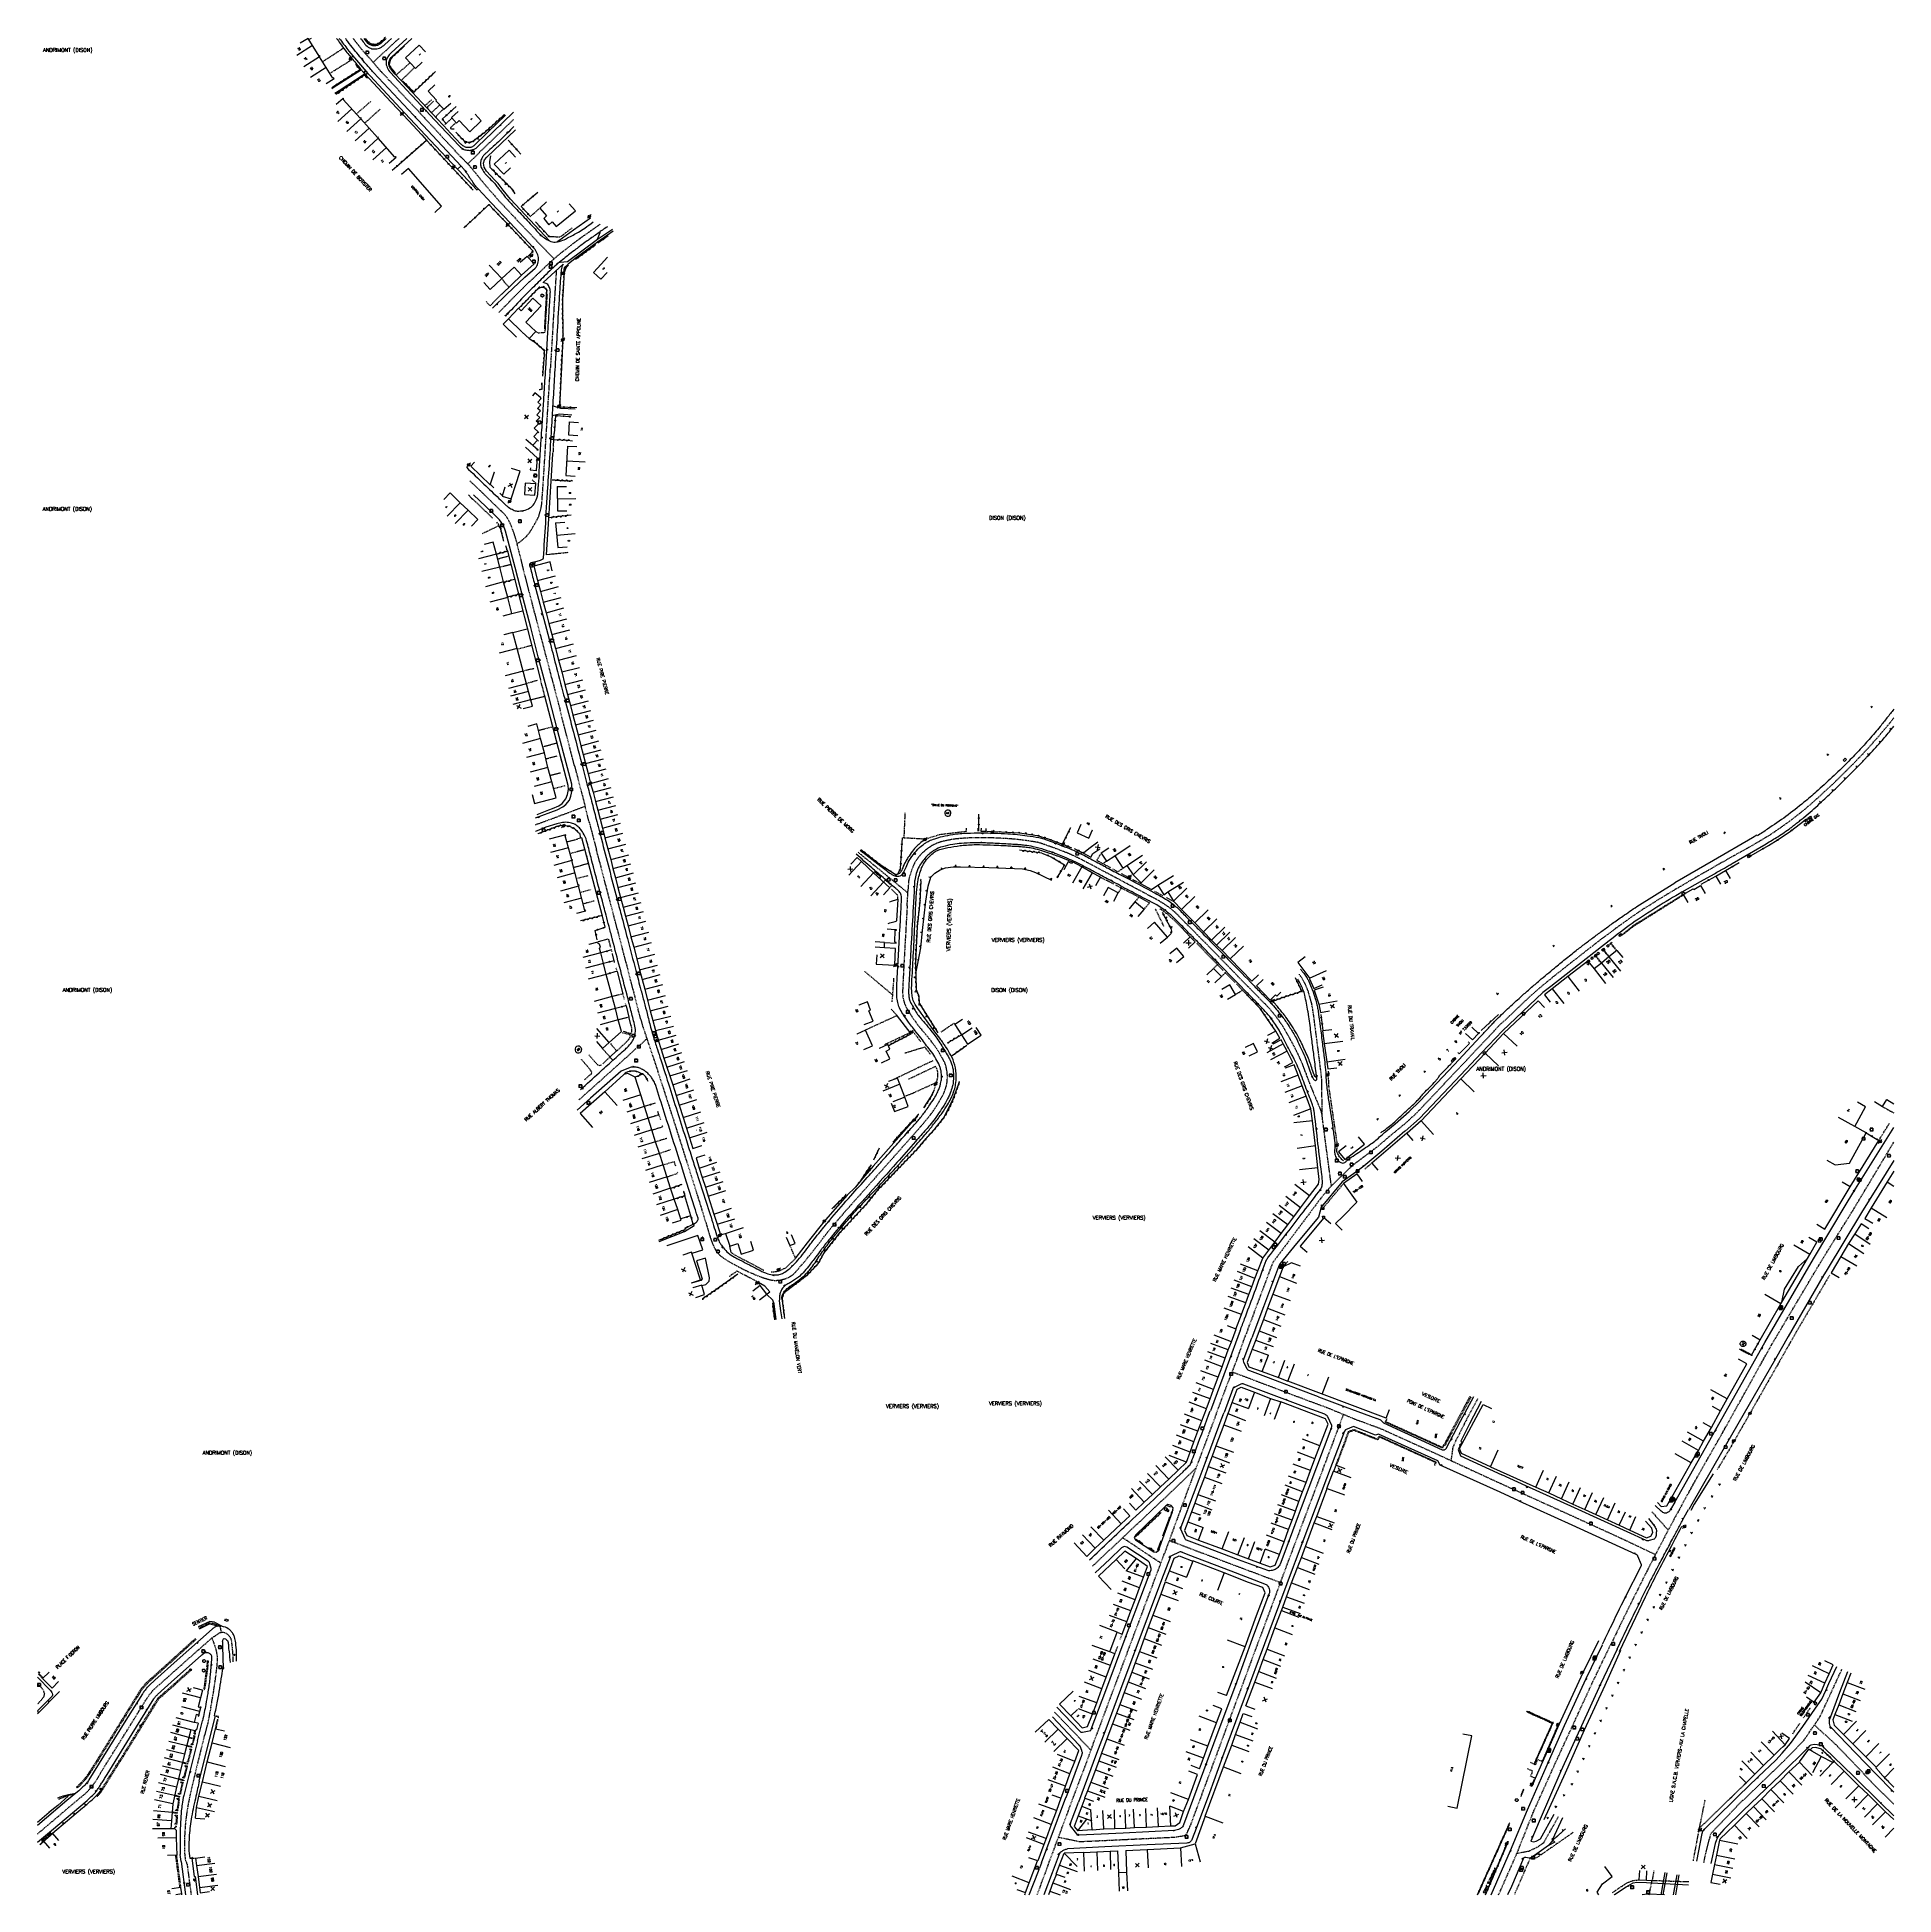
# Model space of a CAD drawing. Header units: millimetres. Extents: x 256000 to 257000, y 144000 to 145001.
import ezdxf
from ezdxf.enums import TextEntityAlignment as Align

# ---------------------------------------------------------------- set-up
doc = ezdxf.new("R2010")
doc.units = ezdxf.units.MM
doc.linetypes.add('DASHED', pattern=[0.75, 0.5, -0.25])
doc.layers.get('0').update_dxf_attribs({"linetype": 'CONTINUOUS'})
for name, color, linetype in [('W0001', 6, 'DASHED'), ('W0008', 7, 'CONTINUOUS'), ('W0017', 7, 'CONTINUOUS'), ('W0100', 7, 'CONTINUOUS'), ('W0112', 1, 'DASHED'), ('W0122', 7, 'DASHED'), ('W0211', 2, 'CONTINUOUS'), ('W0300', 7, 'CONTINUOUS'), ('W0310', 3, 'CONTINUOUS'), ('W0322', 7, 'CONTINUOUS'), ('W0400', 7, 'CONTINUOUS'), ('W0420', 7, 'CONTINUOUS'), ('W0469', 7, 'CONTINUOUS'), ('W0471', 7, 'CONTINUOUS'), ('W0500', 5, 'DASHED'), ('W0700', 7, 'CONTINUOUS'), ('W0980', 7, 'CONTINUOUS'), ('W0984', 7, 'CONTINUOUS'), ('W0989', 7, 'CONTINUOUS'), ('W0991', 7, 'CONTINUOUS'), ('W1102', 7, 'CONTINUOUS'), ('W1471', 7, 'CONTINUOUS')]:
    doc.layers.add(name, color=color, linetype=linetype)
doc.styles.get("Standard").update_dxf_attribs({"font": 'romans.shx', "width": 0.85})

# ---------------------------------------------------------------- blocks, each defined once
blk = doc.blocks.new('t500o')
at = {"color": 0, "linetype": 'Continuous'}
for centre, start, end in [((-0.5, 0.625), 216.869898, 323.130102), ((0.5, -0.125), 36.869898, 143.130102), ((0.5, -0.625), 36.869898, 143.130102), ((-0.5, 0.125), 216.869898, 323.130102)]:
    blk.add_arc(centre, 0.625, start, end, dxfattribs=at)
blk = doc.blocks.new('T400')
for p, q in [((-0.15, 0.3), (0.15, 0.3)), ((-0.15, -0.25), (-0.15, 0.3)), ((-0.15, 0.15), (0.15, 0.15)), ((-0.15, 0), (0.15, 0)), ((0.15, 0.3), (0.15, -0.25)), ((-0.15, -0.15), (0.15, -0.15)), ((-0.15, -0.25), (-0.15, -0.3)), ((-0.15, -0.3), (0.15, -0.3)), ((0.15, -0.3), (0.15, -0.25))]:
    blk.add_line(p, q)
blk = doc.blocks.new('t991o')
at = {"color": 0, "linetype": 'Continuous'}
for p, q in [((-1, 1), (1, -1)), ((-1, -1), (1, 1))]:
    blk.add_line(p, q, dxfattribs=at)
blk = doc.blocks.new('T420')
for p, q in [((0.7, 0.7), (-0.8, 0.7)), ((-0.8, 0.7), (-0.8, -0.8)), ((0.7, 0.7), (0.7, -0.8)), ((0.7, -0.8), (-0.8, -0.8))]:
    blk.add_line(p, q)
blk.add_ellipse((0, 0), major_axis=(-0.53, 0.53), ratio=1, start_param=3.926991, end_param=10.210176)
blk = doc.blocks.new('T471')
for p, q in [((-0.333334, 0.333334), (-0.333334, -0.333334)), ((-0.333334, 0.333334), (0.333334, 0.333334)), ((-0.333334, 0), (0, 0)), ((0.500001, 0.500001), (1.000002, 1.000002)), ((-0.500001, -0.500001), (-1.000002, -1.000002)), ((-0.333334, -0.333334), (0.333334, -0.333334))]:
    blk.add_line(p, q)
blk.add_ellipse((0, 0), major_axis=(0.471405, 0.471405), ratio=1, start_param=5.4977871438, end_param=11.780972451)
blk = doc.blocks.new('t322o')
at = {"color": 0, "linetype": 'Continuous'}
for radius in [0.25, 0.15]:
    blk.add_circle((0, 0), radius, dxfattribs=at)
blk = doc.blocks.new('t211o')
at = {"color": 0, "linetype": 'Continuous'}
for p, q in [((-0.3, 0.5), (-0.3, 0)), ((0, 1), (0, 0)), ((0.3, 0.5), (0.3, 0))]:
    blk.add_line(p, q, dxfattribs=at)
blk = doc.blocks.new('t310o')
at = {"color": 0, "linetype": 'Continuous'}
for centre, start, end in [((-0.5, 0.4), 216.8699, 323.1304), ((0.5, -0.4), 36.8699, 143.1303)]:
    blk.add_arc(centre, 0.625, start, end, dxfattribs=at)
blk = doc.blocks.new('T300')
for p, q in [((-0.8, 0.5), (-0.9, 0.3)), ((-0.9, 0.3), (-0.9, 0.2)), ((-0.9, 0.2), (-0.7, 0.1)), ((-0.7, 0.6), (-0.8, 0.5)), ((-0.8, -0.1), (-0.7, 0.1)), ((-0.6, 0.7), (-0.7, 0.6)), ((-0.7, 0.1), (-0.7, 0.1)), ((-0.5, 0.7), (-0.6, 0.7)), ((-0.3, 0.6), (-0.5, 0.7)), ((-0.3, 0.6), (-0.2, 0.7)), ((-0.2, 0.6), (-0.3, 0.6)), ((-0.2, 0.7), (-0.1, 0.8)), ((-0.1, 0.8), (0.1, 0.8)), ((0.1, 0.8), (0.2, 0.7)), ((0.2, 0.7), (0.3, 0.6)), ((0.3, 0.6), (0.4, 0.5)), ((0.5, 0.5), (0.3, 0.5)), ((0.4, 0.5), (0.4, 0.5)), ((0.6, 0.4), (0.5, 0.5)), ((0.6, 0.4), (0.7, 0.3)), ((0.7, 0.3), (0.7, 0.2)), ((0.7, 0.2), (0.7, 0.1)), ((0.7, 0.1), (0.7, -0.2)), ((-0.8, -0.2), (-0.8, -0.1)), ((-0.7, -0.3), (-0.8, -0.2)), ((-0.8, -0.2), (-0.8, -0.2)), ((-0.7, -0.4), (-0.7, -0.3)), ((-0.5, -0.5), (-0.7, -0.4)), ((-0.4, -0.5), (-0.5, -0.5)), ((-0.4, -0.5), (-0.3, -0.5)), ((-0.3, -0.5), (-0.3, -0.4)), ((-0.3, -0.6), (-0.3, -0.5)), ((-0.3, -0.5), (-0.3, -0.5)), ((-0.2, -0.7), (-0.3, -0.6)), ((-0.1, -0.8), (-0.2, -0.7)), ((0.1, -0.8), (-0.1, -0.8)), ((0.2, -0.7), (0.1, -0.8)), ((0.3, -0.5), (0.2, -0.5)), ((0.3, -0.6), (0.2, -0.7)), ((0.2, -0.7), (0.2, -0.7)), ((0.5, -0.4), (0.3, -0.5)), ((0.3, -0.5), (0.3, -0.6)), ((0.3, -0.5), (0.3, -0.5)), ((0.6, -0.3), (0.5, -0.4)), ((0.7, -0.2), (0.6, -0.3)), ((0.6, -0.3), (0.6, -0.3))]:
    blk.add_line(p, q)
blk = doc.blocks.new('t112o')
at = {"color": 0, "linetype": 'Continuous'}
for p, q in [((-0.5, 0.5), (0.5, 0.5)), ((-0.5, -0.5), (-0.5, 0.5)), ((0.5, 0.5), (0.5, -0.5)), ((0.5, -0.5), (-0.5, -0.5))]:
    blk.add_line(p, q, dxfattribs=at)
blk = doc.blocks.new('T1471')
at = {"color": 0, "linetype": 'Continuous', "flags": 128}
blk.add_lwpolyline([(-0.75, -0.5), (-0.75, 0.5), (0.75, 0.5), (0.75, -0.5), (-0.75, -0.5)], dxfattribs=at)
blk = doc.blocks.new('T469')
at = {"color": 0, "linetype": 'Continuous', "flags": 128}
for points in [[(-0.4, 0.4), (0.4, -0.4)], [(-0.4, -0.4), (0.4, 0.4)]]:
    blk.add_lwpolyline(points, dxfattribs=at)
at = {"color": 0, "linetype": 'Continuous'}
blk.add_circle((0, 0), 0.5, dxfattribs=at)

msp = doc.modelspace()

# ---------------------------------------------------------------- linework, layer by layer
at = {"layer": 'W0001'}
for p, q in [((256614.9, 144205.2), (256607.1, 144183.9)), ((256088, 144133.1), (256094, 144138.4)), ((256094, 144138.4), (256097.7, 144140.9)), ((256059.6, 144106.9), (256062.5, 144110.4)), ((256000.6, 144103.3), (256000, 144102.7))]:
    msp.add_line(p, q, dxfattribs=at)
for points in [[(256170, 145000, 0.002665), (256171.2, 144998.5, 0.006), (256173.4, 144995.7, 0.0068), (256175.8, 144992.8, 0.0042), (256178.3, 144990, -0.0024), (256180.8, 144987.1, -0.0004), (256183.2, 144984.3, 0.0097), (256185.6, 144981.6), (256189.6, 144977.3), (256208.4, 144957.3), (256227.6, 144936.6, 0.0143), (256229.7, 144934.5, -0.0102), (256231.8, 144932.4, -0.0208), (256234.5, 144929.3, -0.0028), (256237, 144926.2, 0.006), (256239.5, 144923.1, 0.0057), (256242.1, 144920), (256248.1, 144913.1), (256255.9, 144904.7), (256268.9, 144891), (256278.3, 144881.3), (256278.3, 144881.3)], [(256303.2, 144899.9, 0.001163), (256299.4, 144897.3, 0.002273), (256297.5, 144895.9, 0.000053), (256292.2, 144892.2, 0.000803), (256291.9, 144891.9, 0.005005), (256289.1, 144889.9, 0.003377), (256285, 144886.7, 0.008258), (256281.2, 144883.7, 0.010634), (256278.3, 144881.3, 0.003585), (256275.2, 144878.4, 0.002675), (256271.1, 144874.6, 0.000772), (256266.7, 144870.4, 0.00192), (256264.9, 144868.8, 0.002847), (256264.7, 144868.6, 0.00007), (256256.7, 144860.7, 0.003673), (256254, 144857.9, 0.001872), (256248.6, 144852.4), (256248.6, 144852.4)], [(256279.5, 144874.8, 0.000022), (256278.8, 144864.2, 0.000084), (256278.6, 144861.4), (256276.3, 144822.6, -0.00018), (256276.3, 144822.4, -0.000001), (256275, 144801.5, -0.000495), (256272.4, 144759.4, -0.002199), (256271.7, 144749.9, -0.034165), (256271.5, 144748.2, -0.013697), (256270.5, 144744.1, -0.054037), (256269.6, 144741.6, -0.017623), (256265.6, 144734.7, -0.063357), (256263.2, 144731.6, -0.039439), (256258.4, 144727.7), (256258.4, 144727.7)], [(256233, 144761.6, 0.000885), (256240.5, 144754.4, 0.001062), (256246.7, 144748.4, 0.000313), (256249.7, 144745.5, -0.000936), (256250.7, 144744.6, -0.06395), (256253.2, 144741.5, -0.047511), (256255.5, 144736.7, -0.014347), (256257.3, 144731.7, -0.018565), (256258.4, 144727.7, -0.001005), (256259.3, 144723.7, 0.002009), (256259.8, 144721.7, 0.000369), (256261.1, 144716.2, 0.004354), (256261.2, 144715.7, 0.00089), (256261.7, 144713.8, 0.000151), (256264.6, 144702.5, 0.000016), (256281.6, 144637.9, -0.000036), (256289.2, 144608.5), (256295, 144586.4, -0.000002), (256297.3, 144577.5, 0.000001), (256299.6, 144568.7, 0.000219), (256301.1, 144563.1, -0.000026), (256313.7, 144515.1, -0.002102), (256324.9, 144471.9, 0.018976), (256326.3, 144467.1), (256328.3, 144461.1), (256334.2, 144443.6, -0.00382), (256342, 144419.7, -0.00178), (256358.3, 144368.1, -0.004866), (256360, 144362.3, 0.00384), (256362.2, 144354.9, 0.03189), (256364.4, 144349.1, 0.054536), (256366.3, 144346, 0.070185), (256368.1, 144344.1, 0.031217), (256373.1, 144340.8, 0.017579), (256380.8, 144336.7, 0.019059), (256388, 144333.5, 0.016236), (256392.4, 144332, 0.025442), (256395.3, 144331.2, 0.06593), (256398.1, 144331, 0.052841), (256401.5, 144331.5, 0.062192), (256405.5, 144333.1, 0.078968), (256408.1, 144335.2, 0.009686), (256411.3, 144338.9, 0.006748), (256415.8, 144344.3, 0.006867), (256425.3, 144356.5, -0.016474), (256429.3, 144361.4, -0.002489), (256435.1, 144368.1, -0.000617), (256458.8, 144394.7, -0.000981), (256470.7, 144408.1, 0.002156), (256476.1, 144414.2, 0.010448), (256477.7, 144416.1, 0.004927), (256481, 144420.2, 0.017024), (256482.3, 144421.9, 0.006479), (256485.4, 144426.7, 0.034672), (256488.2, 144431.8, 0.044712), (256489.7, 144436.1, 0.045193), (256490.1, 144438.9, 0.03832), (256490.1, 144442.2, 0.033243), (256489.5, 144445.7, 0.046666), (256488.8, 144448.1, 0.030442), (256487.4, 144450.8, 0.015611), (256484.4, 144455.7, 0.032063), (256478.2, 144463.8, -0.029705), (256471.5, 144472.4, -0.019574), (256468, 144478.1, -0.050926), (256467, 144480.5, -0.052399), (256466.2, 144483.8, -0.039325), (256466.1, 144488.4, -0.000859), (256466.8, 144502.5, -0.000398), (256468.5, 144532.7), (256468.9, 144539.7, 0.000008), (256469, 144541.9, -0.000005), (256469.2, 144545.4, -0.053376), (256469.7, 144548, -0.024239), (256471.5, 144553.6, -0.061988), (256473.8, 144557.9, -0.055932), (256477.4, 144561.9, -0.059927), (256482.3, 144565.4, -0.065173), (256487.5, 144567.4, -0.016466), (256493.5, 144568.6, -0.025872), (256497.3, 144569, -0.007191), (256502, 144569.3, -0.006672), (256507.1, 144569.4, -0.016221), (256521.4, 144569, -0.020991), (256532.5, 144567.9, -0.009682), (256537.8, 144567.1, -0.027707), (256539.7, 144566.7, -0.00944), (256542.6, 144565.7, -0.006662), (256546.6, 144564.3, -0.003665), (256552.2, 144562.2, -0.007395), (256555, 144561.1, -0.009274), (256559.7, 144559, -0.012261), (256563.1, 144557.3, -0.000767), (256567.1, 144555.2, -0.000188), (256583.5, 144546.5, -0.000215), (256596.6, 144539.5, -0.00051), (256602.2, 144536.5, -0.015882), (256605.2, 144534.8, -0.014031), (256608.6, 144532.6, -0.021112), (256611.8, 144530.1, -0.023877), (256614.4, 144527.7, -0.00074), (256618.6, 144523.4, -0.000582), (256624, 144518, -0.000019), (256640.5, 144501.1, -0.000028), (256651.8, 144489.5, -0.00025), (256655.3, 144486, -0.000155), (256661, 144480.2, -0.016208), (256665, 144475.8, -0.018649), (256668.2, 144471.7, -0.015394), (256670.4, 144468.6, -0.012754), (256672.7, 144464.7, -0.005269), (256675, 144460.7, -0.006135), (256676.8, 144457.3, -0.007851), (256679.2, 144452.5, -0.009736), (256681, 144448.5, -0.018073), (256683.2, 144442.7, 0.014439), (256685.9, 144435.5, 0.007465), (256687.7, 144431.3, -0.007277), (256689.6, 144426.9, -0.013671), (256691.6, 144421.8, -0.046821), (256692, 144420.2, -0.004518), (256692, 144419.8, -0.000104), (256694.4, 144401.5, -0.000527), (256695.4, 144394.1, -0.000321), (256697, 144382), (256697, 144382)], [(256801.9, 144482, -0.010724), (256811.1, 144490.1, -0.006724), (256819.3, 144496.7, -0.002445), (256831, 144505.9, -0.003943), (256840.6, 144513.4, -0.007604), (256856.6, 144525.2, -0.010561), (256863.4, 144529.9, -0.009606), (256884, 144542.6, -0.004162), (256905.8, 144555.2, -0.001808), (256917.4, 144561.7, 0.00617), (256928.8, 144568.3, 0.011199), (256934.8, 144572, 0.013722), (256944, 144578.5, 0.013813), (256952.2, 144584.9, 0.010665), (256960.1, 144591.9, 0.00716), (256968.8, 144600, 0.006166), (256977, 144608.1, 0.00885), (256983.4, 144614.7, 0.012542), (256995.4, 144628.3, 0.009331), (257000, 144634.1)], [(256679.7, 144496, -0.029481), (256683, 144490.3, -0.042934), (256684.7, 144486.1, -0.002683), (256686.2, 144480.9, -0.023621), (256686.4, 144480.3, -0.005125), (256687, 144476.8, -0.007195), (256687.4, 144474.3, -0.002627), (256687.9, 144470.5, -0.000858), (256689.4, 144459, -0.00325), (256691.7, 144440.5, -0.020742), (256691.9, 144437.6, -0.006046), (256691.9, 144436.2, -0.000648), (256692, 144422.9, -0.001109), (256692, 144422.4, -0.000272), (256692, 144420.2), (256692, 144420.2)], [(256731.5, 144411.2, 0.018559), (256741.7, 144420, 0.018558), (256746.9, 144425.3)], [(256094, 144138.4, -0.038368), (256096.3, 144131.9, -0.045882), (256097, 144127.4, -0.032129), (256096.6, 144122.1, -0.010467), (256095.7, 144115.1, -0.009473), (256094.1, 144104.9, -0.005935), (256093.4, 144101, 0.002967), (256092.6, 144097.1, 0.002682), (256091.9, 144093.2)], [(256097.7, 144140.9, -0.148367), (256101, 144141.1, -0.13398), (256103, 144139.8, -0.106558), (256104.4, 144137.6, -0.060302), (256104.8, 144135.1, -0.026509), (256105.5, 144125.5)], [(256000, 144113.7, -0.030879), (256001.1, 144112.5, -0.179427), (256003.9, 144108.1, -0.173371), (256002.1, 144105.1, -0.035324), (256000.6, 144103.3)], [(256091.9, 144093.2, 0.005223), (256084.9, 144065.4, 0.005223), (256082.1, 144053.4)], [(256000, 144032.8), (256018.3, 144048.3), (256024.1, 144053.2, 0.02219), (256026.8, 144055.5, 0.036994), (256030.1, 144059.4, 0.037425), (256034.7, 144066.8)], [(256082.1, 144053.4, 0.022036), (256080.1, 144041.8, 0.019647), (256079.3, 144032.1, 0.019407), (256079.2, 144024.9, 0.043101), (256079.6, 144019.5, 0.064487), (256080.6, 144016.5)], [(256620.8, 144036.8, -0.023959), (256620.4, 144035.7, -0.023484), (256619.9, 144034.7, -0.011426), (256619.2, 144033.3, -0.128777), (256618.2, 144032)]]:
    msp.add_lwpolyline(points, format="xyb", dxfattribs=at)
for points in [[(256194.8, 145000), (256188.7, 144994.4), (256180.8, 144987.1), (256180.8, 144987.1)], [(256256.5, 144956.3), (256239.1, 144939.6), (256231.8, 144932.4), (256231.8, 144932.4)], [(256268.2, 144576.4), (256279.9, 144580.7), (256295, 144586.4), (256295, 144586.4)], [(256442.1, 144561.6), (256457.7, 144548.9), (256468.9, 144539.7), (256468.9, 144539.7)], [(256746.9, 144425.3), (256761.3, 144440.6), (256775.4, 144455.5), (256787.1, 144467.9), (256801.9, 144482)], [(256291.7, 144428.2), (256312.2, 144446.6), (256328.3, 144461.1), (256328.3, 144461.1)], [(256731.5, 144411.2), (256721.2, 144402.5), (256708.4, 144392.9), (256697, 144382), (256691.3, 144375.2), (256665.4, 144340.5), (256651, 144302)], [(256885.6, 144209.6), (256895.4, 144227.3), (256907.4, 144248.3), (256933.8, 144295.7), (256960.4, 144340.5), (256978.5, 144369.6), (257000, 144405.5)], [(256635.2, 144259.6), (256640.5, 144273.8), (256646, 144287.9), (256651, 144302)], [(256643.6, 144281.7), (256663.2, 144274.3), (256683.2, 144266.7), (256694.6, 144262.5), (256709.9, 144256.2), (256723.7, 144251.1), (256755.5, 144236.7), (256764.9, 144232.3), (256788.4, 144221.5), (256827.2, 144203.9), (256854.8, 144191.3), (256871.6, 144183.3)], [(256775.7, 144267.1), (256769, 144254.5), (256764.5, 144245.5)], [(256635.2, 144259.6), (256624, 144229.7), (256614.9, 144205.2)], [(256703.5, 144258.9), (256693.2, 144231.4), (256684.5, 144208.3), (256672.9, 144177.4), (256663, 144150.6), (256655.1, 144129.5), (256649.3, 144113.7), (256644.4, 144100.6), (256636, 144077.9), (256628, 144056.3), (256620.8, 144036.8)], [(256761.6, 144233.8), (256762.6, 144241.2), (256764.5, 144245.5)], [(256568.3, 144177), (256605.6, 144212.2), (256624, 144229.7), (256624, 144229.7)], [(256885.6, 144209.5), (256882.5, 144204.1), (256875.7, 144191.2), (256867.4, 144175.2), (256858.1, 144156.6), (256846.9, 144133.6)], [(256869.7, 144206.3), (256873.5, 144202), (256878.5, 144196.5)], [(256605, 144178.8), (256599.8, 144182.2), (256589.2, 144189.3), (256584.6, 144192.3), (256584.6, 144192.3)], [(256609.7, 144190.9), (256644.9, 144177.5), (256669.5, 144168.3)], [(256607, 144183.9), (256606.8, 144183.5), (256604.7, 144177.7), (256593.3, 144147.4), (256571.3, 144088.5), (256567.4, 144078), (256566.6, 144075.6), (256557.4, 144051.2)], [(256086.9, 144143.8), (256092.8, 144146.6), (256095.1, 144146.2), (256098.3, 144144.7), (256099, 144141.2)], [(256062.5, 144110.4), (256077.5, 144123.8), (256088, 144133.1)], [(256787.1, 144000), (256797, 144022.4), (256805.8, 144044.6), (256817.6, 144070.8), (256837.9, 144114.9), (256846.9, 144133.6)], [(256897.7, 144017.4), (256898.3, 144020.6), (256901.4, 144033), (256915.5, 144047.8), (256939.8, 144071.2), (256951.5, 144083.2), (256960.2, 144095.9), (256972.1, 144121.7)], [(256034.7, 144066.8), (256049, 144089.7), (256059.6, 144106.9)], [(256547.9, 144098.4), (256561.1, 144084.6), (256567.4, 144078), (256567.4, 144078)], [(256957.2, 144091.5), (256968.7, 144081), (256990.2, 144058.5), (257000, 144049)], [(256557.4, 144051.2), (256553.2, 144039.9), (256546.9, 144023), (256543.2, 144013.1)], [(256797, 144022.4), (256803.4, 144023.6), (256806.4, 144025), (256808.5, 144026.1), (256811.4, 144028.1), (256819.5, 144042.4)], [(256549.9, 144031.1), (256561.5, 144028.7), (256585.2, 144029.8), (256612.6, 144031.1), (256618.2, 144032)], [(256080.6, 144016.5), (256081.5, 144009.6), (256082.8, 144000)], [(256543.3, 144013.1), (256538.4, 144000)]]:
    msp.add_lwpolyline(points, dxfattribs=at)
at = {"layer": 'W0008'}
for p, q in [((256301.6, 144891.8), (256309.8, 144897.2)), ((256272.5, 144868.5), (256283.2, 144878.3)), ((256250.1, 144862.3), (256260.8, 144872.4)), ((256253.2, 144723.7), (256271, 144654.5)), ((256255.6, 144690.2), (256261.3, 144691.7)), ((256256.1, 144680), (256263.8, 144682)), ((256951.6, 144580.3), (256953.9, 144582.3)), ((256291.9, 144572), (256292.6, 144569.2)), ((256861.5, 144532.4), (256882.1, 144545.1)), ((256886, 144540.2), (256895.8, 144545.9)), ((256616.2, 144521.1), (256620.9, 144516.1)), ((256312.3, 144497.3), (256315.4, 144485.3)), ((256317.1, 144478.8), (256318.6, 144472.8)), ((256470.2, 144464.5), (256463.2, 144473.4)), ((256777.9, 144453.5), (256789.2, 144465.4)), ((256736.7, 144411.3), (256744.5, 144418.2)), ((256726.4, 144411.2), (256731.4, 144415.3)), ((256976.5, 144381.3), (256991.9, 144406.4)), ((256351.9, 144365.8), (256348.7, 144376.5)), ((256373.6, 144346), (256372.9, 144349.5)), ((256939.7, 144319.3), (256953.5, 144342.8)), ((256690.1, 144268.3), (256679.2, 144272.4)), ((256638.6, 144258.3), (256639.2, 144259.9)), ((256693.4, 144258.9), (256682, 144263)), ((256723.7, 144255.7), (256721.5, 144256.5)), ((256901.7, 144251.8), (256906.6, 144260.7)), ((256720.7, 144247.6), (256709, 144252.2)), ((256801.8, 144220.3), (256788.9, 144226.2)), ((256798, 144212.3), (256787.9, 144216.9)), ((256887.1, 144203.4), (256889.3, 144207.6)), ((256679.2, 144204.2), (256673, 144187.7)), ((256629.1, 144187.2), (256619, 144191)), ((256616.7, 144184.5), (256619.7, 144183.3)), ((256677.5, 144179.5), (256676.4, 144176.6)), ((256095.3, 144146.8), (256099.5, 144144.7)), ((256092.9, 144146), (256087.2, 144143.2)), ((256092.9, 144146), (256095, 144145.5)), ((256095, 144145.5), (256097.1, 144144.8)), ((256000, 144117.3), (256007.1, 144110)), ((256068.5, 144111.3), (256073.8, 144116.1)), ((256099.3, 144118), (256099.8, 144121.9)), ((256008, 144107), (256000, 144099.1)), ((256063.3, 144115.6), (256060.3, 144112.9)), ((256095.4, 144096.5), (256095.8, 144096.4)), ((256086.2, 144082.9), (256088.9, 144093.8)), ((256919.4, 144059.4), (256920.4, 144060.4)), ((256015.9, 144050.8), (256000, 144037.3)), ((256559.7, 144047.1), (256560.8, 144049.9)), ((256000, 144028.3), (256007.5, 144034.6)), ((256624.2, 144035.8), (256622.1, 144030.1)), ((256897.1, 144034.3), (256895.1, 144034.9)), ((256077.4, 144018), (256076.9, 144021.7)), ((256077.4, 144018), (256079.8, 144000)), ((256540.8, 144017.2), (256539.8, 144014.4)), ((256866.8, 144007.9), (256869.8, 144007.8)), ((256849.4, 144000), (256849.6, 144000.1))]:
    msp.add_line(p, q, dxfattribs=at)
for points in [[(256161.1, 145000, 0.004618), (256163.1, 144997.3, 0.0086), (256165.7, 144993.7, 0.0058), (256167.7, 144991.2, 0.0035), (256169.7, 144988.8, 0.0019), (256172.1, 144985.9, 0.0003), (256174.5, 144983, 0.0028), (256175.4, 144981.9, 0.0088), (256176.4, 144980.9), (256187.8, 144968.6), (256199.8, 144955.8), (256207.1, 144948), (256209.6, 144945.2), (256209.6, 144945.2)], [(256162.6, 145000, 0.001944), (256163.2, 144999.2, 0.0087), (256165.5, 144996.1, 0.0104), (256167.8, 144993.2), (256177, 144982.2), (256188.4, 144969.9), (256197.9, 144959.8), (256211.8, 144945), (256226.2, 144929.6), (256228, 144931.2), (256228, 144931.2)], [(256245.2, 144854.6), (256252.8, 144862.2), (256262.6, 144871.3), (256268.1, 144876.3, 0.1352), (256269.6, 144878.8, 0.1025), (256269.9, 144881.9, 0.0949), (256268.9, 144884.9, 0.0652), (256267.1, 144887.4), (256254.5, 144900.8), (256244.6, 144911.3), (256237.6, 144918.7, -0.0222), (256236, 144920.5, -0.0186), (256234.6, 144922.5, -0.0075), (256233.6, 144923.9, 0.0014), (256232.7, 144925.3, 0.0079), (256231.7, 144926.9, 0.0109), (256230.6, 144928.4, 0.0127), (256229.5, 144929.8, 0.0141), (256228.3, 144931.2), (256202.6, 144958.6), (256189.1, 144973), (256181.1, 144981.6, -0.0067), (256179, 144983.9, -0.0036), (256177.1, 144986.1, -0.0041), (256173.7, 144990.1, -0.0056), (256170.4, 144994.2, -0.007), (256167.2, 144998.3, -0.003331), (256165.9, 145000, -0.0048)], [(256174.1, 145000), (256174.5, 144999.6, 0.019), (256176.4, 144996.9, 0.1044), (256178.9, 144994.9, 0.1054), (256181.5, 144994.3, 0.0984), (256184.2, 144994.8, 0.0557), (256185.6, 144995.5, 0.036), (256186.9, 144996.5), (256189.1, 144998.5), (256190.7, 145000)], [(256187.9, 145000), (256187.8, 144999.9), (256185.3, 144997.6, -0.0806), (256183.6, 144996.4, -0.0932), (256181.7, 144996, -0.0991), (256179.7, 144996.3, -0.1404), (256178.1, 144997.3), (256176, 145000)], [(256198.9, 145000), (256190.5, 144992.2, 0.0781), (256188.7, 144990, 0.1086), (256187.8, 144987.3, 0.1183), (256188.4, 144984.3, 0.0881), (256190.1, 144981.6), (256201.2, 144969.8), (256201.8, 144969.1), (256214.1, 144956), (256227.1, 144942.1, 0.0727), (256228.8, 144940.7, 0.0745), (256230.8, 144939.9, 0.0674), (256232.7, 144939.7, 0.0704), (256234.5, 144940.1, 0.0581), (256236, 144940.7, 0.0525), (256237.2, 144941.7), (256245.1, 144949.3), (256256.5, 144960.2), (256256.5, 144960.2)], [(256252.2, 144958.6), (256242.4, 144949.3), (256235.1, 144942.2, -0.1279), (256233.4, 144941.3, -0.0995), (256231.5, 144941.2, -0.0925), (256229.6, 144941.9, -0.0718), (256228.1, 144943.1), (256222.7, 144948.7), (256218.8, 144953), (256215.3, 144956.7), (256201.9, 144971), (256192.7, 144980.8), (256190.8, 144983, -0.0623), (256189.8, 144984.3, -0.087), (256189.3, 144985.8, -0.1251), (256189.6, 144988.1, -0.1171), (256190.9, 144990.1), (256201.6, 145000)], [(256256.6, 144952.5, -0.005956), (256249.2, 144945.2, -0.006211), (256241.9, 144938.4, -0.000392), (256241.2, 144937.8, 0.001167), (256241, 144937.6, 0.067017), (256239.8, 144936.2, 0.055893), (256238.9, 144934.2, 0.098357), (256238.6, 144932.3, 0.094125), (256239.1, 144930.4, 0.032681), (256240.1, 144928.6, 0.036132), (256241.2, 144927.1, 0.031212), (256244.3, 144923.9, -0.040003), (256246.7, 144921.3, -0.000335), (256248.2, 144919.3, -0.00086), (256248.9, 144918.5, -0.002658), (256250.8, 144916.1, 0.005963), (256251.6, 144915, 0.012751), (256252.4, 144914, 0.005818), (256254.3, 144912, 0.000082), (256254.5, 144911.8, 0.000006), (256257.4, 144908.7, 0.000201), (256263.8, 144901.9, 0.000189), (256270.6, 144894.6, 0.049127), (256273.1, 144892.5, 0.050619), (256275.9, 144890.9, 0.120956), (256278.9, 144890.3, 0.083162), (256283.1, 144891.3, 0.021565), (256285.6, 144892.5, 0.009072), (256291.4, 144895.7, 0.023235), (256294.8, 144897.8, 0.016458), (256299.3, 144901.2), (256299.3, 144901.2)], [(256307.1, 144898.5, 0.00112), (256304.3, 144896.7, 0.002623), (256303.2, 144895.9, 0.000055), (256298, 144892.2, 0.001335), (256297.7, 144892, 0.002403), (256295.8, 144890.7, 0.001343), (256292.4, 144888.2, 0.003476), (256290.1, 144886.4, 0.00238), (256286.7, 144883.9, 0.006659), (256284.3, 144881.9, 0.005289), (256281.2, 144879.4, 0.008206), (256277.9, 144876.5, 0.006718), (256274, 144872.9, 0.003509), (256273.8, 144872.7, 0.000125), (256267.3, 144866.2, 0.007097), (256260.8, 144859.7, 0.005051), (256252, 144850.3), (256252, 144850.3)], [(256283.2, 144878.3, -0.017828), (256282.5, 144877, 0.071734), (256282.4, 144876.7, 0.022185), (256282.1, 144875.4, 0.020048), (256282, 144873.9, 0.001827), (256281.5, 144867.7, 0.001333), (256281, 144859.3, 0.000051), (256279.8, 144840, 0.000426), (256279.7, 144837.6, 0.000385), (256279.1, 144828.4, -0.000671), (256278.8, 144823.2, -0.000258), (256278.4, 144816.5, -0.000129), (256277.6, 144803.2, -0.00012), (256276.8, 144789.8, -0.00009), (256275.7, 144771.9, -0.000804), (256274.6, 144755.9, 0.001226), (256273.9, 144745.4, 0.000316), (256273.9, 144745, -0.000019), (256273.6, 144738.9, -0.000676), (256272.4, 144720.2, -0.019718), (256272.3, 144719.6, -0.227471), (256272.3, 144719.4, -0.021433), (256270.8, 144718.7), (256269, 144718.3), (256265.7, 144717.5, 0.068127), (256265.1, 144716.8, 0.211435), (256265.1, 144716.4, 0.000016), (256265.7, 144713.9, -0.000005), (256267.8, 144706.1), (256276.3, 144673.7, 0.000294), (256279.6, 144661, -0.000227), (256284, 144644.4, -0.000695), (256288.1, 144628.7, 0.000585), (256293, 144610, 0.000612), (256296, 144598.4, -0.000753), (256298.5, 144589.1, -0.000732), (256301, 144579.5, 0.000648), (256303.8, 144568.6, 0.000213), (256307.9, 144552.8, 0.000211), (256312.1, 144536.8, 0.000251), (256314.4, 144528, -0.000172), (256317.8, 144515.2, -0.001236), (256322.3, 144497.9, 0.002032), (256325.1, 144487.4, 0.001238), (256325.5, 144485.8, -0.001187), (256325.9, 144484.3, -0.002722), (256326.8, 144480.9, 0.001498), (256328.4, 144474.8, 0.00129), (256330.3, 144467.3, 0.004709), (256330.9, 144465.3, 0.000991), (256331.1, 144464.5, 0.000679), (256331.5, 144463.3, 0.00115), (256332.1, 144461.1, 0.00203), (256332.5, 144459.9, 0.005526), (256333.5, 144456.8, -0.003133), (256335.3, 144451.3, -0.00029), (256340.6, 144434.7, 0.000335), (256345.1, 144420.4, 0.000002), (256349.6, 144406.3, 0.000003), (256352.7, 144396.5, 0.00002), (256355.2, 144388.7, -0.000007), (256362.4, 144366.4, -0.00164), (256364.2, 144360.6, 0.001862), (256365.8, 144355.5, 0.020148), (256366.2, 144354.3, 0.009539), (256367.3, 144351.8, 0.034909), (256368.1, 144350.4, 0.024609), (256369.5, 144348.5, 0.054579), (256372.1, 144345.8, 0.050035), (256375.5, 144343.5, 0.000291), (256378.1, 144342.1, 0.000824), (256379, 144341.7, 0.000117), (256383.5, 144339.3, -0.00013), (256387.6, 144337.2, -0.002171), (256388.8, 144336.6, 0.001358), (256390.7, 144335.6, 0.046729), (256392.6, 144334.8, 0.030452), (256395.8, 144334, 0.052806), (256397.6, 144333.9, 0.049397), (256399.6, 144334.1, 0.069514), (256401.9, 144335, 0.050713), (256404.7, 144337, 0.024798), (256408.8, 144341, 0.027725), (256412.2, 144344.9, 0.006509), (256415.3, 144349.1, -0.012296), (256416.9, 144351.3, -0.000348), (256420.1, 144355.3, -0.001278), (256421, 144356.3, -0.000821), (256423.6, 144359.6, 0.001468), (256425.1, 144361.4, 0.001557), (256425.3, 144361.7, -0.000891), (256425.7, 144362.2, -0.011051), (256427.9, 144364.8, -0.002448), (256438.1, 144376.5, -0.002404), (256447, 144386.4, 0.004519), (256451.8, 144391.7, 0.002125), (256453.8, 144394, -0.004774), (256454.7, 144395, -0.00006), (256455.1, 144395.5, -0.000004), (256462.7, 144404, -0.000047), (256468.7, 144410.8, 0.00006), (256473.5, 144416.1, 0.014374), (256475.3, 144418.2, 0.006997), (256478.8, 144422.8, 0.012744), (256480.7, 144425.5, 0.010218), (256483, 144429, 0.019331), (256484.7, 144432, 0.025433), (256485.8, 144434.4, 0.021453), (256486.1, 144435.3, 0.012303), (256486.5, 144437, 0.044631), (256487, 144439.8, 0.043362), (256486.9, 144442.8, 0.035175), (256486.5, 144444.8, 0.036334), (256485.9, 144446.6, 0.031515), (256484, 144450.4, 0.030419), (256481.6, 144454.1, 0.000763), (256479, 144457.4, 0.000851), (256476.7, 144460.5, 0.00172), (256473.4, 144464.7, -0.001398), (256469.3, 144470, -0.022526), (256466.2, 144474.5, -0.032556), (256464.4, 144477.8, -0.052689), (256463.4, 144480.7, -0.047946), (256462.9, 144484.1, -0.006873), (256462.9, 144487.6, -0.014772), (256462.9, 144489.2, -0.000482), (256463.3, 144496.2, 0.00058), (256463.6, 144502.1, 0.000013), (256464.3, 144515.4, -0.000047), (256464.5, 144519.1, -0.000062), (256464.6, 144519.8, -0.000004), (256465.2, 144531, -0.001345), (256465.3, 144533.2, 0.001051), (256465.5, 144536, 0.044014), (256465.4, 144537.8, 0.0612), (256465.1, 144539.1, 0.058894), (256464.6, 144540, 0.056988), (256463.9, 144540.8, 0.011014), (256462.4, 144542.1, -0.002442), (256455.5, 144548, -0.002942), (256449.4, 144553.2, -0.002145), (256441.1, 144560.6), (256441.1, 144560.6)], [(256231.1, 144769, 0.000374), (256240.5, 144759.9, 0.00044), (256248.6, 144752.2, 0.000018), (256252.2, 144748.8, 0.000204), (256252.5, 144748.4, 0.046562), (256253.8, 144747.4, 0.026623), (256256.3, 144746, 0.105734), (256258.4, 144745.4, 0.064336), (256261.9, 144745.7, 0.08781), (256265.3, 144747.1, 0.108914), (256267.5, 144749.2, 0.048953), (256269, 144752.3, 0.077494), (256269.5, 144754.4, 0.000837), (256269.8, 144758.4, 0.001383), (256270, 144760.9, 0.000008), (256271.4, 144784.2, 0.000098), (256271.5, 144786, 0.000011), (256272.3, 144798.2, 0.000087), (256272.4, 144799.7, 0.000192), (256273, 144809.2, 0.000141), (256273.8, 144822), (256275, 144841.8, -0.000041), (256275.8, 144855.6, 0.000073), (256276.3, 144863.5, 0.087768), (256276.1, 144864.8, 0.050335), (256275.3, 144866.9, 0.141806), (256274.4, 144867.8, 0.091508), (256272.5, 144868.5), (256272.5, 144868.5)], [(257000, 144638.6, 0.002458), (256996.3, 144634, -0.0051), (256992.7, 144629.4, -0.008839), (256986.7, 144622.4, -0.007786), (256981.1, 144616.3, -0.00751), (256975, 144609.9, -0.009799), (256966.8, 144602)], [(256953.9, 144582.3, 0.00256), (256958, 144585.9, 0.002483), (256962, 144589.7, 0.002535), (256965.3, 144592.7, 0.002596), (256968.5, 144595.8, 0.003166), (256972.1, 144599.4, 0.000212), (256975.7, 144603, 0.000276), (256979.3, 144606.6, 0.003057), (256982.9, 144610.2, 0.002592), (256984.3, 144611.7, 0.002614), (256985.7, 144613.1, 0.001967), (256989.4, 144617.1, 0.005825), (256993, 144621.1, 0.005396), (256995.7, 144624.2, 0.004295), (256998.2, 144627.3, 0.00361), (257000, 144629.5)], [(256966.8, 144602, -0.009999), (256958.2, 144594.1, -0.009252), (256951.6, 144588.5, -0.011572), (256941.9, 144580.9, -0.011068), (256932, 144574.1, -0.007497), (256926.4, 144570.4), (256926.2, 144570.8), (256923.8, 144569.4), (256902.9, 144557.2), (256882.1, 144545.1)], [(256292.6, 144433.8, 0.000025), (256302.5, 144442.8, 0.000033), (256310, 144449.6, 0.000003), (256316.7, 144455.6, 0.000021), (256317.7, 144456.5, 0.054438), (256320.1, 144459.3, 0.066138), (256321.5, 144462, 0.084489), (256322.1, 144465.1, 0.066575), (256321.6, 144468.9, 0.000677), (256319.7, 144476.4, 0.00061), (256317.6, 144484.7, 0.00001), (256309.8, 144514.3, 0.000399), (256309.6, 144515.1, 0.00037), (256307.9, 144521.7, -0.000401), (256306.3, 144527.8, -0.000537), (256305.1, 144532.2, 0.000096), (256298.7, 144556.8, 0.000533), (256296.7, 144564.5, 0.000944), (256295.5, 144568.8, 0.058294), (256294.9, 144570.3, 0.027342), (256293.1, 144573.3, 0.056501), (256291.5, 144575.1, 0.056676), (256289.6, 144576.5, 0.077864), (256286.9, 144577.5, 0.072773), (256283.8, 144577.7, 0.018319), (256282.9, 144577.6, 0.005088), (256279.8, 144577), (256273.8, 144575.1), (256268.3, 144572.8), (256268.3, 144572.8)], [(256895.8, 144545.9), (256903.3, 144550, -0.00114), (256906, 144551.6, 0.004176), (256908.8, 144553.1, 0.004496), (256910.8, 144554.3, -0.002402), (256912.9, 144555.5), (256931.2, 144566.2, 0.001036), (256934.4, 144568.1, 0.009123), (256937.5, 144570, 0.00788), (256941, 144572.3, 0.007168), (256944.4, 144574.7, 0.009342), (256946, 144576, -0.001418), (256947.6, 144577.2, 0.000589), (256949.6, 144578.8, 0.000551), (256951.6, 144580.3)], [(256443.1, 144562.7, 0), (256444.4, 144561.7, 0.000003), (256444.6, 144561.6), (256454.3, 144554.1, -0.000112), (256457.1, 144552, 0.000114), (256459.8, 144549.9, 0.083222), (256461.4, 144549, 0.075624), (256463.3, 144548.7, 0.080255), (256464.7, 144548.9, 0.127852), (256465.4, 144549.3, 0.030004), (256465.8, 144549.8, 0.017447), (256466.5, 144550.7, 0.051523), (256467.9, 144553.5, -0.041021), (256469.6, 144557.1, -0.040452), (256472.7, 144561.5, -0.045421), (256476.1, 144564.9, -0.026169), (256478.5, 144566.7, -0.038554), (256480.3, 144567.7, -0.030295), (256483.4, 144568.9, -0.022541), (256487.6, 144570.1, -0.014507), (256493.1, 144571.2, -0.020619), (256497, 144571.7, -0.014461), (256500.7, 144571.9, -0.007016), (256508.3, 144572, -0.014679), (256522.8, 144571.6, -0.02013), (256533.2, 144570.5, -0.013391), (256539.5, 144569.5, -0.031213), (256542.1, 144568.8, -0.008659), (256546, 144567.4, -0.00721), (256550.7, 144565.6, -0.00197), (256555.9, 144563.6, -0.006181), (256557.5, 144562.9, -0.007449), (256561.4, 144561.1, -0.010896), (256564, 144559.8, -0.000481), (256567.4, 144558, 0.00054), (256570.3, 144556.4, 0.000004), (256573.8, 144554.6, 0.000044), (256574.1, 144554.4, 0.000278), (256576.1, 144553.3, -0.000075), (256583.7, 144549.3, -0.000551), (256588, 144547.1, -0.000174), (256601.4, 144539.9, -0.00472), (256604.5, 144538.3, -0.00441), (256607.7, 144536.4, -0.038607), (256611.5, 144533.8, -0.028444), (256616.1, 144529.6, -0.000153), (256621.2, 144524.4, 0.000164), (256626, 144519.6, 0.000005), (256635.5, 144509.9, -0.000025), (256637.6, 144507.8, -0.000265), (256641.2, 144504.1, -0.000078), (256653.5, 144491.6, -0.000738), (256658.5, 144486.4, -0.000828), (256663, 144481.9, -0.003671), (256663.5, 144481.4, -0.001003), (256665.1, 144479.6, -0.014858), (256668, 144476.3, -0.01294), (256671.1, 144472.4, -0.009093), (256672.8, 144470, -0.007742), (256674.7, 144467.1, -0.008707), (256676.3, 144464.5, -0.008391), (256678, 144461.7, -0.016394), (256678.5, 144460.6, -0.001961), (256682.7, 144451.6), (256686.2, 144441.8), (256687.4, 144439.3, 0.109145), (256688.1, 144438.8, 0.18576), (256688.5, 144438.7, 0.182282), (256689.1, 144439.2, 0.1684), (256689.2, 144439.9, 0.012556), (256689, 144441.2, -0.01047), (256688.8, 144442.8, -0.000442), (256687.6, 144452.2, 0.000564), (256686.6, 144459.7, 0.000805), (256686, 144464.7, 0.000425), (256684.7, 144474.2, 0.014271), (256684.4, 144476.1, 0.003201), (256682.7, 144484.6, 0.0492), (256681.7, 144487.6, 0.02475), (256679, 144493.3), (256679, 144493.3)], [(256478.3, 144568.8, 0.035744), (256473.7, 144564.8, 0.056136), (256471.3, 144562.2, 0.005593), (256468.9, 144558.7, 0.010224), (256467.7, 144556.7, 0.055817), (256466.1, 144553.3, -0.071449), (256464.8, 144550.7, -0.112284), (256464.3, 144550.2, -0.040584), (256462.6, 144549.4), (256462.6, 144549.4)], [(256647.9, 144304, 0.000564), (256650.3, 144310.2, -0.000353), (256659.8, 144336, -0.001329), (256661.9, 144341.7, -0.032252), (256662, 144341.9, -0.044008), (256663.1, 144343.6, 0.003126), (256680.8, 144366.4, 0.000166), (256690.2, 144378.7, 0.001667), (256691.1, 144380, 0.10702), (256692, 144381.9, 0.079951), (256692.2, 144384.6, 0.003838), (256691.7, 144389.2, 0.001149), (256689.8, 144404.6, 0.00008), (256687.9, 144420.8, 0.00165), (256687.8, 144421.6, 0.004996), (256687.6, 144422.7, 0.008178), (256687.5, 144423.3, 0.029194), (256687.3, 144424.1, 0.016747), (256686.8, 144425.5, 0.001323), (256686.1, 144427.6, -0.000646), (256684.4, 144431.8, -0.001594), (256680.8, 144441.5, 0.003884), (256679.2, 144445.4, 0.015101), (256678.4, 144447.3, 0.009842), (256677, 144450.1, 0.000536), (256676.8, 144450.7, 0.000131), (256675.6, 144452.9, 0.001452), (256671.3, 144461.2, 0.002648), (256668.9, 144465.7, 0.02287), (256667.5, 144468, 0.015616), (256665.3, 144471.1, 0.015354), (256662.2, 144475, 0.016135), (256658.9, 144478.5, 0.000242), (256654.1, 144483.4, -0.000289), (256650.1, 144487.5, -0.000008), (256636.6, 144501.3, -0.00006), (256634.8, 144503.2, -0.001168), (256626.6, 144511.7, 0.002087), (256621.9, 144516.4, 0.000031), (256621.4, 144516.9, 0.000003), (256616.3, 144522.2, 0.000022), (256614.9, 144523.5, 0.000013), (256612.6, 144525.8, 0.015017), (256611.6, 144526.9, 0.007992), (256609.4, 144528.7, 0.026011), (256606.2, 144531.2, 0.02667), (256602.9, 144533.2, 0.00016), (256597.4, 144536.1, 0.000098), (256588.5, 144540.8, 0.000001), (256583.5, 144543.5, 0.000075), (256583.4, 144543.6, 0.001029), (256582.3, 144544.2, -0.000193), (256576.3, 144547.3, -0.001867), (256568.3, 144551.6, 0.002466), (256562.2, 144554.8, 0.011069), (256559.3, 144556.2, 0.007091), (256554.8, 144558.3, 0.005751), (256552.3, 144559.3, 0.003879), (256548.7, 144560.8, 0.008778), (256546.4, 144561.6, 0.00522), (256542.5, 144562.9, 0.023881), (256536.4, 144564.6, 0.032834), (256531.8, 144565.3, 0.00169), (256529.2, 144565.6, 0.00344), (256527.9, 144565.7, 0.000768), (256526.4, 144565.8, 0.000318), (256522.7, 144566, 0.005477), (256513.6, 144566.5, 0.006383), (256505.8, 144566.7, 0.01587), (256504, 144566.7, 0.004475), (256497.7, 144566.4, 0.025785), (256493.1, 144565.8, 0.021265), (256487.5, 144564.6, 0.080759), (256483.2, 144562.7, 0.062728), (256478.6, 144558.9, 0.052626), (256474.9, 144553.9, 0.077631), (256473.4, 144550.1, 0.010027), (256472.6, 144546.5, 0.031), (256472.5, 144545.4, 0.000559), (256472.2, 144539.5, 0.000643), (256471.9, 144534.4, 0.000031), (256470.8, 144515.3, 0.000343), (256470.7, 144513.5, 0.000624), (256470.4, 144508.4, -0.000241), (256469.7, 144495, -0.001565), (256469.5, 144492.1, 0.001064), (256469.3, 144487.7, 0.027625), (256469.3, 144485.6, 0.024155), (256469.5, 144483.1, 0.080352), (256470.1, 144481.2, 0.021484), (256473.7, 144474.9, 0.024735), (256474.6, 144473.6, 0.014679), (256476.4, 144471.5), (256476.4, 144471.5)], [(256401.3, 144320, -0.061132), (256401, 144321.4, -0.090039), (256401.1, 144322.4, -0.032068), (256401.7, 144323.9, -0.056495), (256402.1, 144324.7, -0.037071), (256403.4, 144326.2, -0.036352), (256404.9, 144327.5, -0.021429), (256406.7, 144328.7, 0.020063), (256408.6, 144330, 0.015673), (256412.4, 144333, 0.026416), (256414.5, 144335, 0.017507), (256416.3, 144337, 0.019779), (256417.7, 144338.8, 0.01164), (256420, 144342.2, -0.011454), (256422.4, 144345.7, -0.002256), (256424.7, 144349, -0.004296), (256426, 144350.7, -0.009319), (256428, 144353.4, -0.004873), (256432.1, 144358.3, -0.005946), (256439.2, 144366.6, -0.006641), (256445.7, 144373.7, -0.002666), (256448.8, 144377, 0.002809), (256451.7, 144380, 0.003588), (256462.4, 144391.7, 0.003415), (256473.5, 144404.1, 0.001838), (256476.7, 144407.8, 0.002205), (256479.3, 144410.9, 0.00762), (256481.2, 144413.1, 0.003291), (256485.3, 144418.4, 0.013707), (256487.3, 144421.1, 0.008725), (256490.3, 144425.6, 0.036201), (256492, 144428.8, 0.026027), (256493.9, 144433.5, 0.046198), (256494.6, 144436.5, 0.034776), (256494.9, 144440.7, 0.060447), (256494.1, 144447, 0.068006), (256492, 144452.3, 0.009353), (256489.5, 144456.5, 0.020934), (256488.3, 144458.3, 0.00105), (256486.7, 144460.5, -0.000655), (256484, 144464.1, -0.002094), (256476.1, 144474.9, -0.005583), (256473.2, 144479, -0.064963), (256471.8, 144481.8, -0.065478), (256471.1, 144484.8, -0.016996), (256470.9, 144488, -0.016676), (256471, 144491.2, -0.001823), (256471.8, 144505.6, 0.001599), (256472.6, 144522, 0.000521), (256473, 144529.9, -0.000684), (256473.3, 144535.9, -0.011427), (256473.6, 144540, -0.007974), (256474.3, 144545.9, -0.032021), (256474.8, 144548.5, -0.021555), (256476, 144552.4, -0.048906), (256477.3, 144555.2, -0.037949), (256479.6, 144558.4, -0.052277), (256482.5, 144561.2, -0.077121), (256484.8, 144562.6, -0.023735), (256487.5, 144563.4, -0.021573), (256490.4, 144564.1, -0.010659), (256497, 144565.2, -0.020497), (256500.4, 144565.5, -0.007303), (256504.6, 144565.7, -0.010941), (256507.4, 144565.7, -0.005734), (256515.1, 144565.5, -0.005851), (256522.7, 144565.1, -0.000745), (256525.8, 144564.9, -0.000994), (256528.1, 144564.8, -0.005036), (256530.6, 144564.6, -0.004833), (256533.3, 144564.3, -0.029597), (256536.3, 144563.8, -0.018832), (256540.9, 144562.6, -0.0061), (256545.1, 144561.2, -0.008964), (256547.9, 144560.2, -0.002641), (256549.5, 144559.6, -0.000785), (256554.8, 144557.5, -0.006604), (256555.5, 144557.2, -0.002075), (256557.5, 144556.4), (256557.5, 144556.4)], [(256886, 144540.2, 0.021386), (256859.1, 144523.3, 0.014345), (256846.6, 144513.8), (256815.2, 144489.3), (256811, 144486.1), (256789.2, 144465.4)], [(256784.9, 144470.4), (256787.1, 144472.6, -0.010424), (256790.3, 144475.7, 0.000814), (256793.6, 144478.8, -0.00049), (256796.6, 144481.5, -0.004813), (256799.6, 144484.2, -0.004774), (256804.3, 144488.4, -0.000765), (256809.1, 144492.5, -0.001082), (256813.1, 144495.9, -0.003432), (256817.2, 144499.2, -0.003268), (256823, 144504, -0.001901), (256828.9, 144508.7, -0.001704), (256833.7, 144512.4, -0.004262), (256838.5, 144516, -0.004405), (256843.4, 144519.6, -0.001175), (256848.3, 144523.2, -0.001905), (256851.1, 144525.2, -0.001178), (256854, 144527.2, -0.001312), (256857.8, 144529.8, -0.001311), (256861.5, 144532.4)], [(256680.4, 144498.6, -0.00716), (256681.5, 144497.2, -0.012041), (256682.2, 144496.4, -0.002111), (256683.6, 144494.4, -0.014339), (256683.8, 144494.1, -0.030822), (256684.6, 144492.5, -0.013719), (256686.1, 144488.9, -0.001279), (256686.4, 144488.3, -0.001184), (256686.7, 144487.6, -0.015594), (256688.3, 144482.8, -0.023413), (256689.2, 144479.4, -0.009183), (256689.7, 144477, -0.008588), (256690.1, 144474.4, -0.002512), (256691, 144467.7, -0.0018), (256692.2, 144458.3, -0.001166), (256693.1, 144451.1, -0.001607), (256693.7, 144445.9, -0.017037), (256694.1, 144440.2, 0.020108), (256694.5, 144435.3, 0.009184), (256695.5, 144428, -0.004877), (256697.6, 144414.4, -0.000919), (256698.6, 144407.3, -0.006485), (256698.7, 144406.4, -0.01754), (256698.8, 144405.7, -0.005904), (256698.8, 144403.6, -0.028558), (256698.8, 144402, 0.027488), (256698.7, 144400.4, 0.038886), (256698.8, 144399.5, 0.027368), (256699.1, 144398.4, 0.065518), (256699.5, 144397.2, 0.039283), (256700.7, 144395.6, 0.040986), (256701.4, 144394.9, 0.054452), (256702.1, 144394.4, 0.133719), (256703.2, 144394.2, 0.138221), (256704.2, 144394.5, 0.043453), (256705.3, 144395.4, -0.031676), (256706.7, 144396.6, -0.013316), (256710.7, 144399.3, 0.006997), (256718.3, 144404.5, 0.020542), (256721, 144406.5, 0.009841), (256726.3, 144411.2), (256726.3, 144411.2)], [(256689.2, 144439.9, -0.010424), (256688.4, 144440.6, -0.069973), (256688.3, 144440.8, -0.057507), (256686.7, 144444.6, 0.032801), (256684.3, 144451.4, 0.002795), (256681, 144458.7, 0.010911), (256680.1, 144460.5, 0.016566), (256677.7, 144464.9, 0.01634), (256675, 144469.2, 0.006009), (256672.5, 144472.7, 0.01189), (256671.2, 144474.5, 0.003753), (256670.4, 144475.5, 0.000913), (256667.1, 144479.5, 0.006136), (256666.7, 144480, 0.002086), (256665.3, 144481.5), (256665.3, 144481.5)], [(256476.4, 144471.4, -0.021389), (256482.8, 144463.7, -0.027899), (256487.1, 144457.4, -0.004426), (256491, 144450.9, -0.023626), (256491.6, 144449.6, -0.055434), (256493, 144445.7, -0.05147), (256493.4, 144441.2, -0.028049), (256493.3, 144437.6, -0.041252), (256492.8, 144435.2, -0.020752), (256491.7, 144431.9, -0.029644), (256490.7, 144429.6, -0.009962), (256489.1, 144426.6, -0.01234), (256487.7, 144424.3, -0.008136), (256485.1, 144420.4, -0.013443), (256483.5, 144418.1, -0.007564), (256480.7, 144414.6, -0.011082), (256478.8, 144412.3, -0.00049), (256473, 144405.8, -0.000278), (256462.9, 144394.4, -0.000052), (256448.4, 144378.1, 0.000175), (256444, 144373.3, 0.00029), (256442, 144371.1, 0.000159), (256438.5, 144367, 0.001946), (256436.6, 144365, 0.000961), (256433, 144360.7, 0.004223), (256429.6, 144356.8, 0.004976), (256426.8, 144353.4, 0.003105), (256425.1, 144351.3, 0.002434), (256423, 144348.6, 0.003654), (256422, 144347.2, -0.001452), (256419.3, 144343.7, -0.008263), (256415.3, 144338.5, -0.012095), (256412.5, 144335.1, -0.044963), (256409.9, 144332.8, -0.030889), (256405.7, 144329.9, -0.021687), (256404.7, 144329.3, 0.022908), (256403.7, 144328.8, 0.058993), (256402, 144327.5, 0.066524), (256400.8, 144325.9, 0.059717), (256400.1, 144324.2, 0.054056), (256399.7, 144322.1, 0.009912), (256399.7, 144321.7, 0.002185), (256399.6, 144319.9), (256400.2, 144314.6), (256400.9, 144310.3), (256400.9, 144310.3)], [(256731.4, 144415.3), (256738.9, 144421.9), (256744.6, 144427.5), (256763.1, 144447.1), (256777.3, 144462.4, -0.003096), (256779.4, 144464.6, 0.001698), (256781.6, 144466.9, 0.000852), (256783.2, 144468.6, 0.00081), (256784.9, 144470.4)], [(256353.5, 144361.4, 0.057958), (256354.4, 144361.9, 0.066682), (256355.2, 144362.6, 0.019223), (256355.6, 144363.2, 0.066722), (256355.7, 144363.4, 0.094903), (256355.9, 144364.1, 0.073777), (256355.7, 144365, 0.000034), (256355.1, 144366.9, 0.000022), (256354.2, 144369.8), (256349.7, 144383.9, -0.000045), (256337.6, 144421.6, 0.000118), (256333.1, 144435.9, 0.034058), (256332.6, 144437.1, 0.018143), (256331.4, 144439.4, 0.051332), (256330.2, 144441, 0.034574), (256328.2, 144443, 0.042529), (256326.5, 144444.3, 0.038745), (256324.4, 144445.3, 0.058271), (256322.6, 144445.8, 0.050393), (256320.4, 144445.9, 0.075775), (256319.8, 144445.8, 0.008057), (256314.4, 144443.7), (256298, 144429.1), (256290.7, 144422.7), (256290.7, 144422.7)], [(256703.5, 144395.3, -0.044093), (256701.8, 144397.1, -0.044093), (256700.5, 144399.1, -0.016294), (256700.1, 144399.9, -0.016294), (256699.7, 144400.8), (256699.7, 144400.8)], [(256679.2, 144272.4), (256663.1, 144278.5), (256653, 144282.3, -0.055358), (256652.2, 144282.7, -0.140519), (256651.6, 144283.2), (256649.8, 144287), (256649.7, 144287.6), (256650, 144289), (256654.1, 144300.1)], [(256682, 144263), (256663.3, 144270.1), (256649.9, 144275.1, 0.115948), (256649.1, 144275.3, 0.080794), (256648.3, 144275), (256645, 144273.5, 0.0788), (256644.3, 144273.1, 0.065991), (256644.1, 144272.9, 0.054862), (256643.9, 144272.6), (256639.2, 144259.9)], [(256723.7, 144255.7), (256725, 144254.2), (256756.6, 144239.8, 0.097521), (256757.2, 144239.7, 0.081488), (256757.9, 144239.7, 0.076501), (256758.4, 144240, 0.123584), (256758.8, 144240.4), (256766.6, 144255.2), (256773.7, 144268.5)], [(256566.8, 144180.5, -0.00027), (256588, 144200.5, -0.00038), (256603.2, 144214.8, -0.000069), (256617.1, 144227.9, 0.000493), (256619, 144229.8, 0.012399), (256620.7, 144231.5, 0.067927), (256621, 144231.8, 0.018183), (256621.1, 144232, 0.011816), (256621.3, 144232.4, 0.005554), (256624.4, 144240.8, -0.001628), (256631.8, 144260.8, -0.000118)], [(256693.4, 144258.9, -0.053195), (256693.9, 144258.7, -0.05214), (256694.3, 144258.4, -0.050084), (256694.7, 144258.1, -0.065839), (256694.9, 144257.7), (256697.1, 144253, -0.132932), (256697.1, 144252.7, -0.011532), (256697.1, 144252.3, -0.03881), (256696.9, 144251.6, -0.016092), (256696.7, 144250.9), (256689, 144230.4), (256680.7, 144208.4), (256679.2, 144204.2)], [(256870.9, 144191.6), (256868.2, 144190.8, -0.086359), (256867.4, 144190.7, -0.094523), (256866.6, 144190.9), (256856.4, 144195.5), (256827.9, 144208.4), (256801.8, 144220.3)], [(256619, 144191, -0.089031), (256618.6, 144191.3, -0.102148), (256618.3, 144191.7), (256616, 144196.9, -0.106766), (256615.9, 144197.4, -0.050655), (256616, 144197.8, -0.036585), (256616.1, 144198.2), (256619.6, 144207.5)], [(256798, 144212.3), (256826.5, 144199.4), (256861, 144183.5, -0.023946), (256861.3, 144183.4, -0.047111), (256861.6, 144183.2, -0.033782), (256861.8, 144183, -0.085696), (256862, 144182.7), (256863.9, 144177.9, -0.125843), (256863.9, 144177.7, -0.020641), (256863.9, 144177.5, -0.04568), (256863.8, 144177.3, -0.020001), (256863.8, 144177.2), (256855.1, 144160, 0.003073), (256847.2, 144143.8, 0.001), (256842.8, 144134.8)], [(256882, 144211.5), (256879.7, 144207.5, -0.0902), (256878.7, 144206.3, -0.137268), (256877.5, 144205.6, -0.141238), (256875.6, 144206, -0.092812), (256874.7, 144206.6), (256871.5, 144209.8)], [(256850.9, 144132.3, -0.000565), (256855.9, 144142.8, -0.000554), (256861, 144153.2, -0.000213), (256863.8, 144158.9, -0.002766), (256866.6, 144164.6, -0.00239), (256869.8, 144170.9, -0.001904), (256873.1, 144177.1, -0.002522), (256877.2, 144184.9, 0.000283), (256881.3, 144192.6, -0.000236), (256884.2, 144198, -0.000231), (256887.1, 144203.4)], [(256867.8, 144202.8), (256870, 144200), (256871.4, 144198, -0.071831), (256871.9, 144196.9, -0.047021), (256872.2, 144195.6)], [(256673, 144187.7), (256669.4, 144178.2, -0.049643), (256668.9, 144177.2, -0.052562), (256668.2, 144176.4, -0.103547), (256666.2, 144175, -0.084961), (256663.9, 144174.6, -0.100904), (256662.8, 144174.7), (256647, 144180.5), (256629.1, 144187.2)], [(256870.9, 144191.6, 0.060763), (256871.5, 144192.3, 0.059557), (256871.9, 144193.2, 0.060763), (256872.2, 144194.4, 0.059557), (256872.2, 144195.6)], [(256616.7, 144184.5, 0.109913), (256615.9, 144184.7, 0.112182), (256615.1, 144184.6), (256610.8, 144182.7, 0.101826), (256610.4, 144182.3, 0.049615), (256610.2, 144182.1, 0.045795), (256610.1, 144181.8), (256605.5, 144169.6)], [(256619.7, 144183.3), (256642.8, 144174.5), (256660.9, 144167.6, -0.048231), (256661.8, 144167.2, -0.061675), (256662.5, 144166.6, -0.056096), (256663.1, 144165.8, -0.076373), (256663.5, 144164.9, -0.072867), (256663.7, 144163.4, -0.075702), (256663.4, 144161.9), (256654.4, 144137.9), (256646, 144115), (256633.5, 144081.4), (256617.4, 144037.7)], [(256107.2, 144125.8, 0.023564), (256107.2, 144130.8, 0.023094), (256106.8, 144135.8, 0.01917), (256106.5, 144137.4, 0.042985), (256106.1, 144138.9, 0.034169), (256105.3, 144140.7, 0.060926), (256104.1, 144142.3, 0.111209), (256101.3, 144144.1, 0.115637), (256097.1, 144144.8, 0.106365), (256095.5, 144144.2, 0.052385), (256094.2, 144143.1), (256075.3, 144126.4), (256063.3, 144115.6)], [(256099.8, 144121.9), (256100.3, 144121.9), (256099.8, 144133.8, 0.001688), (256099.8, 144134.8, -0.020995), (256099.8, 144135.9, -0.14166), (256100, 144137.6, -0.240944), (256100.6, 144138, -0.191503), (256101.9, 144137.4, -0.128328), (256102.6, 144136.4, -0.06489), (256102.9, 144134.3, -0.002207), (256103, 144132.6, 0.002775), (256103.2, 144130.9, 0.003747), (256103.9, 144125.2)], [(256073.8, 144116.1), (256088.2, 144129, -0.071597), (256089.9, 144130.3, -0.134806), (256091.3, 144130.6, -0.151383), (256092.8, 144130, -0.136097), (256093.7, 144128.7, -0.109712), (256093.8, 144127.2), (256093, 144118.3, -0.005052), (256092.7, 144115.5, -0.008964), (256091.7, 144108.5, -0.009349), (256090.7, 144102.6, -0.008721), (256088.9, 144093.8)], [(256095.4, 144096.5, 0.005726), (256097, 144104.4, 0.008919), (256099.3, 144118)], [(256007.1, 144110, -0.13712), (256008.1, 144108, -0.13712), (256008, 144107)], [(256007.5, 144034.6), (256026.7, 144050.9, 0.011727), (256029, 144052.9, 0.026535), (256031.2, 144055.1, 0.028718), (256032.4, 144056.8, 0.013443), (256033.6, 144058.6, -0.003767), (256034.8, 144060.6, -0.001379), (256036.2, 144062.7, 0.00289), (256037.5, 144064.9), (256051.1, 144086.8), (256062.7, 144105.5, -0.032032), (256063.6, 144106.8, -0.039226), (256064.7, 144107.9), (256068.5, 144111.3)], [(256060.3, 144112.9, 0.032132), (256059, 144111.6, 0.021814), (256057.7, 144109.9, 0.017328), (256056.5, 144108.2), (256046.8, 144092.6), (256027.7, 144062, -0.029394), (256026.6, 144060.3, -0.031522), (256024.5, 144058.1, -0.018118), (256021.5, 144055.4), (256015.9, 144050.8)], [(256095.8, 144096.4), (256086.9, 144061.4), (256087.2, 144061.3, 0.004913), (256085.4, 144053.2, 0.01338), (256083, 144042, 0.021839), (256081.8, 144032.1)], [(256554.1, 144052.4), (256562.6, 144075.2, 0.022), (256562.7, 144075.8, 0.0531), (256562.9, 144076.4, 0.0715), (256562.8, 144077.1, 0.0454), (256562.5, 144077.8), (256561.6, 144080, 0.0118), (256561.5, 144080.1, 0.0272), (256561.4, 144080.3, 0.0455), (256561.2, 144080.6, 0.0032), (256560.9, 144080.8), (256546.7, 144095.8), (256546.7, 144095.8)], [(256086.2, 144082.9), (256078.8, 144053.6, 0.021641), (256078, 144048.8, 0.012243), (256077.5, 144045.3, 0.011527), (256077.2, 144041.6), (256076.8, 144034.9), (256076.9, 144021.7)], [(256010.8, 144052.2, -0.018741), (256013.8, 144053.3, -0.024002), (256016.7, 144054.1, -0.029278), (256020.6, 144054.7)], [(256019.9, 144054.1, 0.034909), (256015.9, 144053.3, 0.022639), (256014.7, 144052.8, -0.00641), (256013.6, 144052.3, -0.002167), (256011.3, 144051.4)], [(256560.3, 144032.5, -0.09117), (256559.9, 144032.9), (256556.5, 144037.1, -0.160539), (256556.4, 144037.5, -0.053001), (256556.4, 144038.1, -0.048896), (256556.5, 144038.6), (256559.7, 144047.1)], [(256617.4, 144037.7, -0.095091), (256616.8, 144036.7, -0.095091), (256615.3, 144035.5)], [(256081.8, 144032.1, 0.0053), (256081.6, 144028.6, 0.0053), (256081.5, 144025)], [(256622.1, 144030.1, -0.147611), (256621, 144028.5, -0.152768), (256619.2, 144027.9), (256597.7, 144026.9), (256574.9, 144025.8), (256554.8, 144024.8)], [(256561.2, 144032.2, -0.035243), (256560.9, 144032.3, -0.035243), (256560.3, 144032.5)], [(256615.3, 144035.5, -0.106693), (256612.5, 144034.7), (256584.9, 144033.3), (256561.2, 144032.2)], [(256081.5, 144025, 0.026274), (256082, 144019.7), (256083.2, 144019.7), (256084.5, 144009.8), (256085, 144009.9), (256086.3, 144000)], [(256550.9, 144022.7, 0.033913), (256550.6, 144022.4, 0.058864), (256550.4, 144021.9), (256546.6, 144011.9)], [(256550.9, 144022.7, -0.03142), (256551.2, 144023.1, -0.030797), (256551.6, 144023.4, -0.03142), (256553.1, 144024.2, -0.030797), (256554.8, 144024.8)]]:
    msp.add_lwpolyline(points, format="xyb", dxfattribs=at)
for points in [[(256275.9, 144890.9), (256254.9, 144913.4), (256250.8, 144918.3), (256248.1, 144921.8), (256246.4, 144923.6), (256241.9, 144928.4), (256240.7, 144930.7), (256240.3, 144932.7), (256240.9, 144934.6), (256242, 144936), (256257.5, 144950.7), (256257.5, 144950.7)], [(256226.2, 144929.6), (256226.9, 144928.9), (256236.6, 144918.5), (256237.6, 144918.7), (256237.6, 144918.7)], [(256297.9, 144903.2), (256288.7, 144896.7), (256280.8, 144891), (256279.9, 144890.4), (256280.8, 144891)], [(256281.2, 144879.4), (256281.5, 144879.4), (256285.5, 144879.8), (256301.6, 144891.8), (256303.1, 144895.5), (256303.2, 144895.9), (256303.2, 144895.9)], [(256310.2, 144896.1), (256301.7, 144890.3), (256295.7, 144886), (256289.7, 144881.5), (256285.9, 144878.4), (256283.9, 144876.6), (256283.8, 144876.5), (256283.3, 144873.9), (256282, 144873.9), (256282, 144873.9)], [(256277.2, 144796.9), (256281.2, 144797.7), (256287.9, 144797.2), (256287.9, 144797.2)], [(256289.6, 144800.2), (256282, 144800.7), (256277.5, 144802), (256277.5, 144802)], [(256277.9, 144780.4), (256277.9, 144780.5), (256278.3, 144786.7), (256278.4, 144787.1), (256278.4, 144787.1)], [(256275.8, 144722), (256274.2, 144721.9), (256275.4, 144741.2), (256275.8, 144747), (256277.6, 144776.3), (256277.7, 144776.8), (256277.7, 144776.8)], [(256232.2, 144754.1), (256233.9, 144752.4), (256234.6, 144751.8), (256234.6, 144751.8)], [(256268.2, 144580.1), (256279.9, 144584.5), (256283, 144586), (256284.6, 144587.3), (256286.6, 144589.7), (256287.4, 144591.8), (256288, 144595), (256287.8, 144598.3), (256285.5, 144607.1), (256280.3, 144626.7), (256275.4, 144645.5), (256269.8, 144666.8), (256265.7, 144682.7), (256261.5, 144699), (256257.3, 144715), (256252.2, 144734.5), (256251, 144737.7), (256248.9, 144740.7), (256244.9, 144744.6), (256234.9, 144754.2), (256234.9, 144754.2)], [(256269.2, 144582), (256275.4, 144584.4), (256277.4, 144585.1), (256280.9, 144586.6), (256282.6, 144587.8), (256284.6, 144590.4), (256285.6, 144592.7), (256286, 144595.4), (256285.9, 144597.5), (256273.3, 144645.7), (256273.3, 144645.7)], [(256304.4, 144527.2), (256296.9, 144555.7), (256293.3, 144569.4), (256291.1, 144568.8), (256291.1, 144568.8)], [(256312, 144454.6), (256308.4, 144451.3), (256310, 144449.6), (256310, 144449.6)], [(256777.9, 144453.5), (256763.7, 144438.4), (256744.5, 144418.2)], [(256472.3, 144417.4), (256450.2, 144392.5), (256443.6, 144384.8), (256440.7, 144381.2), (256436.1, 144376.9), (256424.5, 144363.6), (256420.7, 144359), (256414.7, 144351.3), (256408.6, 144343.3), (256408.4, 144342.8), (256408.4, 144342.8)], [(256736.6, 144411.3), (256724.1, 144400.6), (256714.5, 144392.6), (256710.1, 144389.2), (256702.8, 144384.1), (256691.5, 144370.5), (256690, 144365.1), (256678.3, 144350.8), (256669.5, 144340), (256669.5, 144340), (256668.8, 144339.1), (256668.5, 144338.2), (256660.4, 144316.8), (256654.1, 144300.1)], [(256882, 144211.5), (256904.1, 144250.6), (256930.5, 144297.5), (256956.8, 144342.6), (256973.7, 144371.1), (256978.4, 144378.9), (257000, 144413.4)], [(257000, 144395.6), (256982.5, 144367.6), (256964.1, 144336.9), (256961.8, 144333)], [(256334.9, 144352), (256348.6, 144357.4), (256353.7, 144360.5), (256353.5, 144361.4), (256353.5, 144361.4)], [(256352.6, 144345.7), (256358.4, 144347.5), (256355.8, 144355.1), (256339.1, 144349.6), (256339.1, 144349.6)], [(256357.8, 144328.3), (256360.1, 144328.8), (256361.9, 144330.5), (256362.1, 144332.3), (256359.8, 144343), (256355, 144341.5), (256358, 144331.8), (256357.3, 144330.9), (256352.4, 144329.4), (256352.4, 144329.4)], [(256392.9, 144323.6), (256393, 144323.8), (256394.5, 144324.9), (256391.8, 144327.9), (256388.5, 144329.9), (256388.2, 144330), (256388.2, 144330)], [(256961.8, 144333), (256943.1, 144300.7), (256936.2, 144288.7), (256907.1, 144238.2), (256891.2, 144210.5), (256889.6, 144207.5)], [(256397.9, 144309.9), (256397, 144316.8), (256396.8, 144318.3), (256396.2, 144320.3), (256392.7, 144323.5), (256393, 144323.2)], [(256647.9, 144304), (256640.9, 144285), (256631.9, 144260.8)], [(256690.1, 144268.3), (256704.5, 144262.9), (256721.5, 144256.5)], [(256638.5, 144258.3), (256637.5, 144255.7), (256628.8, 144232.3), (256625.6, 144223.7), (256619.5, 144207.5)], [(256777.7, 144265.7), (256771.4, 144253.8), (256766.8, 144244.3), (256767.4, 144243.9), (256765.3, 144239.9), (256766.5, 144236.4), (256788.9, 144226.2)], [(256709, 144252.2), (256704.7, 144250.4), (256704, 144249.7), (256697.4, 144232.4), (256688.3, 144208.1), (256677.5, 144179.5)], [(256787.9, 144216.9), (256755.7, 144231.5), (256754.3, 144233.7), (256722.4, 144248.1), (256720.7, 144247.6)], [(256607.9, 144209.5), (256591.6, 144194), (256590.8, 144192.5), (256591.5, 144191.3), (256601.4, 144184.8), (256602.7, 144184.5), (256603.8, 144185.4), (256611.5, 144206.3), (256611.7, 144208.4), (256610.7, 144209.7), (256609, 144210.2), (256607.9, 144209.5), (256607.9, 144209.5)], [(256549.1, 144101.1), (256561.3, 144088.3), (256562.1, 144087.7), (256562.9, 144087.6), (256566.6, 144088.3), (256567.4, 144088.6), (256567.7, 144089.2), (256575.6, 144110.1), (256588.3, 144144.3), (256599.4, 144173.8), (256599.9, 144175), (256599.9, 144175.3), (256599.9, 144175.8), (256599.2, 144178.3), (256599, 144179), (256598.3, 144179.7), (256586.9, 144187.3), (256585.4, 144187.6), (256584, 144186.9), (256577.6, 144180.9), (256569.8, 144173.5), (256569.8, 144173.5)], [(256676.4, 144176.6), (256666.2, 144149.2), (256658.1, 144127.5), (256647.7, 144099.4), (256638.4, 144074.3), (256631.3, 144055), (256624.2, 144035.8)], [(256605.5, 144169.6), (256598.3, 144150.5), (256583.4, 144110.6), (256574.9, 144087.8), (256570.5, 144076.1), (256560.8, 144050)], [(256095.3, 144146.8), (256092.8, 144147.3), (256086.6, 144144.4)], [(256805.1, 144058.6), (256806.9, 144062.8), (256810.9, 144071.8), (256819.7, 144091.7), (256832.6, 144119.7), (256841, 144137)], [(256783.1, 144000), (256793.5, 144023.9), (256802.7, 144045.8), (256813.9, 144071.7), (256822.6, 144091.3), (256834.3, 144116.5), (256843, 144134.7)], [(256850.9, 144132.3), (256842, 144113.5)], [(256944.4, 144081.6), (256950.9, 144090.6), (256959.1, 144102.4), (256961.2, 144105.4), (256963.3, 144110.1), (256965, 144113.8), (256969.2, 144123)], [(256975.1, 144120.2), (256970.8, 144109), (256965.8, 144095.9), (256965.1, 144094.1), (256965.1, 144092.3), (256965.6, 144090.9), (256966, 144090.4), (256979.4, 144076.5), (256990.7, 144064.8), (256999.3, 144056), (257000, 144055.3)], [(256842, 144113.5), (256820.6, 144066.6), (256809.4, 144040.7), (256804.4, 144028.9), (256806, 144028.6), (256807.4, 144029), (256809.6, 144030.1), (256817, 144043.5)], [(256953.8, 144079.4), (256938.9, 144064.7), (256918.9, 144045.4), (256908.7, 144035.5)], [(256916.3, 144053.3), (256926.9, 144063.5), (256936.4, 144072.6), (256939.9, 144076.3), (256943.3, 144080.3), (256944.4, 144081.6)], [(257000, 144042.6), (256992.8, 144049.6), (256978.4, 144063.7), (256972.7, 144069.3), (256962.7, 144079.1), (256961.5, 144080.2), (256960.1, 144080.6), (256957.3, 144081), (256955.2, 144080.6), (256954.6, 144080.2), (256953.8, 144079.4)], [(256967.7, 144072), (256961, 144078.5), (256957.9, 144079.3), (256956, 144079.2), (256954.7, 144078)], [(256540.8, 144017.2), (256545.6, 144029.9), (256554, 144052.4)], [(256893.8, 144018.1), (256893.8, 144018.1), (256896.7, 144033.1), (256897.1, 144034.3), (256898, 144035.4), (256913.2, 144050.2), (256916.3, 144053.3)], [(256911.7, 144051.9), (256912.7, 144052.8), (256914.3, 144054.4)], [(256821.5, 144041.4), (256816.1, 144029.9), (256816.3, 144029.5), (256813.9, 144026.5), (256805.2, 144020.3), (256803.7, 144019.8), (256802.6, 144020), (256801.7, 144020.2)], [(256780.1, 144000), (256791.7, 144027.3), (256792.2, 144028.5)], [(256816.3, 144029.5), (256817.4, 144028.4), (256813.9, 144026.5)], [(256908.7, 144035.5), (256908.4, 144035.2), (256905.9, 144032.3), (256905.1, 144031.1), (256904.4, 144029.7), (256903.7, 144027.6), (256901.5, 144016.8), (256901.5, 144016.8)], [(256801.7, 144020.2), (256801.3, 144020.2), (256801, 144020.2), (256800.6, 144020), (256800.5, 144019.8), (256794, 144004.5), (256791.8, 144000)], [(256810, 144021.6), (256808, 144022.3), (256806.1, 144021.1), (256806.1, 144019.7)], [(256534.3, 144000), (256539.2, 144012.7), (256539.8, 144014.4)], [(256546.6, 144011.9), (256542.2, 144000)], [(256849.6, 144000.1), (256855.8, 144004.4), (256859.5, 144006.4), (256861.6, 144006.8), (256866.8, 144006.6), (256869.7, 144006.5), (256889.3, 144005.4)], [(256876.4, 144000), (256868.1, 144000.3), (256867.2, 144000.3), (256864.5, 144000)]]:
    msp.add_lwpolyline(points, dxfattribs=at)
at = {"layer": 'W0017'}
for points in [[(256174.5, 144983), (256161.3, 144974.7), (256158.6, 144972.9), (256158.6, 144972.9)], [(256160.2, 144970.5), (256162.6, 144972), (256176, 144980.7), (256176.4, 144980.9), (256176.4, 144980.9)]]:
    msp.add_lwpolyline(points, dxfattribs=at)
at = {"layer": 'W0100'}
for p, q in [((256286.5, 144793.4), (256286.1, 144786.4)), ((256285.6, 144780.4), (256284.7, 144764.5)), ((256280, 144758.6), (256280.2, 144745.5)), ((256279.1, 144739), (256280.3, 144725.8)), ((256280.2, 144745.5), (256285.2, 144745.5)), ((256280.3, 144725.8), (256285.3, 144726.2)), ((256953.7, 144580), (256955.1, 144581)), ((256953.7, 144580), (256954.2, 144579.4)), ((256954.2, 144579.4), (256955.6, 144580.4)), ((256955.1, 144581), (256955.6, 144580.4)), ((256904.1, 144548.8), (256909.3, 144551.8)), ((256904.1, 144548.8), (256906.6, 144544.5)), ((256909.3, 144551.8), (256911.8, 144547.5)), ((256886.5, 144538.8), (256889, 144534.5)), ((256895.9, 144543.7), (256898.4, 144539.3)), ((256850.8, 144508.7), (256854, 144504.9)), ((256835.2, 144503), (256838.6, 144498.8)), ((256842.5, 144501.9), (256838.6, 144498.8)), ((256808.4, 144481.6), (256789.8, 144464)), ((256808.4, 144481.6), (256811.8, 144478)), ((256811.8, 144484.8), (256814.9, 144480.9)), ((256776.2, 144464), (256772.6, 144467.4)), ((256773, 144460.5), (256769.3, 144464)), ((256773, 144460.5), (256776.2, 144464)), ((256779.8, 144453.4), (256789.8, 144464)), ((256645.7, 144304.7), (256641.1, 144306.5)), ((256726.6, 144256.7), (256673.5, 144276.7)), ((256726.6, 144256.7), (256728.4, 144261.4)), ((256778.7, 144264.2), (256783.2, 144261.9)), ((256694.6, 144218.9), (256698.1, 144228.3)), ((256698.1, 144228.3), (256698.3, 144228.3)), ((256698.3, 144228.3), (256699.5, 144231.5)), ((256699.5, 144231.5), (256704.2, 144229.7)), ((256694.6, 144218.9), (256694.7, 144218.8)), ((256621.6, 144206.4), (256626.3, 144204.7)), ((256869.6, 144197.5), (256866.2, 144201.2)), ((256002.8, 144116.5), (256006.3, 144120)), ((256002.8, 144116.5), (256007.9, 144111.4)), ((256007.9, 144111.4), (256011.4, 144114.9)), ((256088.9, 144110.2), (256084, 144111.5)), ((256087.8, 144106.1), (256086.6, 144101.3)), ((256088.9, 144110.2), (256087.8, 144106.1)), ((256640.6, 144107.3), (256635.9, 144109)), ((256085.5, 144097.1), (256084.4, 144092.9)), ((256086.9, 144096.8), (256085.5, 144097.1)), ((256086.6, 144101.3), (256088, 144100.9)), ((256086.9, 144096.8), (256088, 144100.9)), ((256638, 144100.2), (256633.3, 144102)), ((256649.5, 144097.6), (256654.2, 144096)), ((256651, 144101.8), (256655.7, 144100.1)), ((256086.5, 144092.4), (256084.4, 144092.9)), ((256095.9, 144089.4), (256100.8, 144088.3)), ((256624.9, 144064.9), (256620.3, 144066.6)), ((256626, 144067.9), (256621.4, 144069.6)), ((256085.1, 144041.3), (256085.7, 144047.1)), ((256551.3, 144052), (256546.6, 144053.7)), ((256564.2, 144052.1), (256568.8, 144050.4)), ((256072.2, 144039.8), (256071.9, 144035.6)), ((256085.1, 144041.3), (256090.1, 144040.9)), ((256629.1, 144042.3), (256623.6, 144027.5)), ((256003.2, 144028.9), (256008.1, 144033.1)), ((256003.2, 144028.9), (256006.4, 144025.1)), ((256008.1, 144033.1), (256011.3, 144029.2)), ((256074, 144035.6), (256071.9, 144035.6)), ((256568.2, 144035.1), (256560.4, 144034.5)), ((256075, 144021.3), (256070, 144021.2)), ((256085.2, 144019.8), (256090.2, 144020.4)), ((256538.8, 144018.3), (256534.1, 144020)), ((256563.4, 144022.8), (256553, 144022.4)), ((256581.8, 144023.7), (256582.3, 144012)), ((256586.2, 144023.8), (256586.7, 144012.2)), ((256548.8, 144011.2), (256553.5, 144009.5)), ((256582.3, 144012), (256586.7, 144012.2)), ((256077.3, 144004), (256072.3, 144003.3)), ((256087.7, 144001.1), (256092.6, 144001.8))]:
    msp.add_line(p, q, dxfattribs=at)
for points in [[(256155.6, 144975.7), (256159.8, 144978.4), (256159.5, 144978.8), (256159.2, 144978.6), (256152, 144990.1), (256152.3, 144990.3), (256152, 144990.7), (256151.7, 144990.5), (256145.8, 145000), (256141.5, 144997.4)], [(256209, 144992.7), (256205.6, 144996.4), (256198.3, 144989.5), (256203.6, 144983.8), (256207.3, 144987.2), (256207.3, 144987.2)], [(256189.5, 144932.7), (256193.2, 144936), (256192.9, 144936.4), (256192.6, 144936.1), (256183.5, 144946.2), (256183.8, 144946.5), (256183.5, 144946.8), (256183.2, 144946.6), (256174.2, 144956.6), (256174.5, 144956.9), (256174.1, 144957.2), (256173.8, 144957), (256164.7, 144967.1), (256165, 144967.4), (256164.7, 144967.7), (256161, 144964.4), (256161, 144964.4)], [(256214, 144975), (256210.4, 144971.6), (256214.9, 144966.7), (256214.6, 144966.4), (256218.9, 144961.8), (256222.6, 144965.1), (256222.6, 144965.1)], [(256226.7, 144960.7), (256223, 144957.3), (256225.7, 144954.4), (256227.2, 144955.8), (256232.9, 144949.7), (256239.1, 144955.6), (256235.7, 144959.2), (256235.7, 144959.2)], [(256257.6, 144936.1), (256254.1, 144939.8), (256246.1, 144932.2), (256251.3, 144926.8), (256254.9, 144930.2), (256254.9, 144930.2)], [(256214, 144906.3), (256217.7, 144909.6), (256199.8, 144929.9), (256196.1, 144926.6), (256196.1, 144926.6)], [(256274.3, 144911.9), (256270.6, 144908.5), (256274.3, 144904.4), (256272.7, 144902.9), (256275.5, 144899.5), (256277.3, 144901.1), (256279.5, 144898.7), (256289.9, 144907.1), (256286.5, 144910.8), (256286.5, 144910.8)], [(256240.4, 144868.5), (256243.8, 144864.8), (256250.1, 144870.6), (256256.8, 144876.7), (256260.8, 144872.4), (256267.5, 144878.5), (256263.8, 144882.6), (256260.1, 144879.2), (256260.1, 144879.2)], [(256307.1, 144882.1), (256303.7, 144878.4), (256299.5, 144873.9), (256303.5, 144870.3), (256306.9, 144873.9), (256306.9, 144873.9)], [(256250.8, 144846), (256250.8, 144846), (256253.7, 144849), (256259.1, 144854.6), (256260.5, 144853.3), (256266.9, 144860.1), (256271.3, 144855.9), (256263.1, 144847.2), (256268.4, 144842.2), (256264.8, 144838.3), (256261.1, 144841.7)], [(256263.1, 144784.2), (256266.8, 144780.8), (256269.4, 144783.6), (256267.3, 144785.5), (256269.7, 144788), (256267.6, 144790), (256270, 144792.5), (256269.3, 144793.2), (256268.7, 144793.8), (256270.6, 144795.8), (256269, 144797.2), (256270.9, 144799.3), (256269.3, 144800.7), (256271.1, 144802.7), (256269.5, 144804.1), (256271.3, 144806.1), (256270.9, 144806.5), (256268, 144809), (256266.7, 144807.5), (256266.7, 144807.5)], [(256286.5, 144793.4), (256291.5, 144793.1)], [(256265.6, 144768.6), (256265.5, 144767.6), (256268.9, 144767.3), (256269.3, 144773.8), (256262.9, 144779.8), (256262.9, 144779.8)], [(256285.6, 144780.4), (256290.6, 144780.2)], [(256286.1, 144786.4), (256291.1, 144786.1)], [(256235.5, 144771.7), (256233.5, 144769.5), (256243.9, 144759.6), (256246.2, 144766.6), (256246.2, 144766.6)], [(256251.8, 144758.3), (256250.3, 144753.5), (256255.2, 144751.9), (256260.1, 144766.9), (256255.3, 144768.4), (256255.3, 144768.4)], [(256280, 144758.6), (256285, 144758.7)], [(256284.7, 144764.5), (256289.7, 144764.2)], [(256233.9, 144737.2), (256237.3, 144740.8), (256232, 144745.9), (256227.7, 144749.9), (256222.3, 144755.2), (256218.9, 144751.6), (256218.9, 144751.6)], [(256279.1, 144739), (256284, 144739.4)], [(256250.8, 144688.9), (256255.6, 144690.2), (256253.3, 144698.9), (256251.1, 144707.2), (256249, 144715.2), (256247.2, 144722.2), (256245.4, 144728.7), (256240.6, 144727.4)], [(256277.3, 144713.2), (256276.1, 144718), (256267.4, 144715.7), (256269.4, 144708), (256271, 144702.1), (256272.5, 144696.3), (256274, 144690.6), (256275.5, 144684.8), (256277.1, 144678.9), (256279.1, 144671.3), (256280.7, 144665), (256282.4, 144658.7), (256284.1, 144651.9), (256285.5, 144646.6), (256287.1, 144640.7), (256288.4, 144635.5), (256289.8, 144630.2), (256291.2, 144624.9), (256292.7, 144619), (256294, 144614.2), (256295.2, 144609.4), (256296.6, 144604.1), (256298, 144598.7), (256299.3, 144593.9), (256300.6, 144589), (256301.8, 144584.2), (256303.1, 144579.4), (256304.3, 144574.6), (256305.7, 144569.3), (256307.3, 144563.5), (256308.8, 144557.7), (256310, 144552.8), (256311.3, 144547.9), (256312.7, 144542.6), (256314.1, 144537.2), (256315.5, 144532), (256316.8, 144527.2), (256318.2, 144521.9), (256319.7, 144516.1), (256321.2, 144510.5), (256322.8, 144504.2), (256324.3, 144498.3), (256325.7, 144493.1), (256327.1, 144487.8), (256328.6, 144482), (256330.1, 144476.2), (256331.5, 144470.9), (256332.9, 144465.5), (256334.4, 144460.3), (256336, 144455.3), (256337.5, 144450.6), (256339.1, 144445.8), (256340.6, 144441.1), (256342.2, 144436.4), (256344, 144430.6), (256345.7, 144425.4), (256347.8, 144418.7), (256349.6, 144413), (256351.3, 144407.8), (256353.1, 144402.1), (256357.9, 144403.6), (256357.9, 144403.6)], [(256261.7, 144639), (256266.6, 144640.3), (256264.5, 144648.2), (256258.4, 144671.3), (256256.1, 144680), (256251.3, 144678.8), (256251.3, 144678.8)], [(256266.5, 144592.7), (256267.8, 144587.9), (256279.4, 144590.9), (256277.1, 144599.6), (256275, 144607.3), (256273.1, 144615.1), (256271, 144622.8), (256269, 144630.7), (256264.2, 144629.4)], [(256562, 144576.6), (256560, 144572), (256566.3, 144569.2), (256568.4, 144573.7), (256568.4, 144573.7)], [(256290.5, 144528.8), (256295.4, 144530), (256295.3, 144530.4), (256294.9, 144530.3), (256291.4, 144543.5), (256291.8, 144543.6), (256291.7, 144544), (256291.3, 144543.9), (256287.9, 144557.1), (256288.3, 144557.2), (256288.2, 144557.6), (256287.8, 144557.5), (256284.3, 144570.5), (256284.7, 144570.6), (256284.6, 144571), (256275.6, 144568.7)], [(256508.3, 144574.5), (256508.2, 144573), (256511.1, 144572.9), (256511.1, 144574.4), (256511.1, 144574.4)], [(256571.2, 144567), (256566.4, 144563.4), (256563.4, 144561.2), (256567.4, 144559), (256568.5, 144561), (256572.3, 144563.5), (256572.3, 144563.5)], [(256455.7, 144538.7), (256459.1, 144542.4), (256454.9, 144546.4), (256450.5, 144550.4), (256443.9, 144556.6), (256441.6, 144558.7), (256438.2, 144555.1), (256438.2, 144555.1)], [(256570.2, 144543.7), (256572.6, 144548.1), (256568.1, 144550.6), (256562.5, 144553.7), (256557.5, 144556.4), (256557, 144555.6), (256555.3, 144556.5), (256552.9, 144552.1), (256552.9, 144552.1)], [(256577.2, 144563.8), (256573, 144561.1), (256575.8, 144556.8), (256580.3, 144559.7), (256584.7, 144553.1), (256586.2, 144554.1), (256586.9, 144554.5), (256590.3, 144549.5), (256594.5, 144545.2), (256594.2, 144544.8), (256600.2, 144541.6), (256603.5, 144543.8), (256606.7, 144538.7), (256608.9, 144540.2), (256612, 144535.3), (256616.3, 144530.7), (256623.5, 144523.5), (256628.2, 144518.7), (256632.5, 144514.3), (256635.2, 144511.5), (256638.1, 144508.6), (256642.4, 144504.2), (256654.1, 144492.1), (256657.7, 144495.6), (256657.7, 144495.6)], [(256458.2, 144523.2), (256459.2, 144523.5), (256462.1, 144524.3), (256463, 144524.6), (256463.6, 144536.3), (256462.7, 144536), (256459.9, 144535), (256458.9, 144534.7), (256458.9, 144534.7)], [(256579.8, 144535.3), (256582.2, 144539.7), (256576.7, 144542.6), (256574.3, 144538.2), (256574.3, 144538.2)], [(256886.5, 144538.8), (256891.9, 144541.9), (256892.2, 144541.5), (256895.9, 144543.7)], [(256592.9, 144527), (256596.1, 144530.8), (256591.2, 144534.9), (256588, 144531.1), (256588, 144531.1)], [(256452.1, 144506.4), (256451.8, 144501.4), (256461.8, 144500.7), (256462.3, 144509.8), (256456.2, 144510.2), (256456.3, 144513), (256462.5, 144512.7), (256462.5, 144513), (256461.8, 144513.1), (256462.1, 144519.6), (256462.8, 144519.6), (256462.8, 144519.9), (256459.8, 144520), (256457.8, 144520.1), (256457.8, 144520.1)], [(256604.8, 144512.6), (256608.7, 144515.8), (256601.8, 144523.9), (256598, 144520.6), (256598, 144520.6)], [(256301.1, 144459.6), (256304.4, 144455.9), (256308, 144459.1), (256314.6, 144465), (256312.8, 144471.3), (256311.3, 144477.4), (256309.6, 144483.9), (256306.4, 144495.8), (256304.9, 144501.7), (256303.4, 144507.4), (256302.7, 144509.8), (256303.3, 144510.4), (256302.8, 144512.1), (256302.1, 144512.4), (256301.8, 144513.2), (256297, 144511.9), (256297, 144511.9)], [(256613.6, 144502.3), (256617.5, 144505.5), (256613.7, 144510), (256609.9, 144506.8), (256609.9, 144506.8)], [(256620, 144509.9), (256623.6, 144513.4), (256620.9, 144516.1), (256617.3, 144512.6), (256617.3, 144512.6)], [(256850.8, 144508.7), (256846.5, 144505.3), (256842.5, 144501.9)], [(256634.2, 144491.2), (256637.8, 144494.7), (256633.6, 144499), (256630, 144495.5), (256630, 144495.5)], [(256682.9, 144505.3), (256678.9, 144502.3), (256685.4, 144493.6), (256685.2, 144493.4), (256687.5, 144488.2), (256692.1, 144490.2), (256692.1, 144490.2)], [(256835.2, 144503), (256824.4, 144494.6), (256816, 144488.1), (256811.8, 144484.8)], [(256641, 144482.5), (256645.3, 144485), (256642.3, 144490.2), (256638, 144487.7), (256638, 144487.7)], [(256660.3, 144493.1), (256656.7, 144489.6), (256664.1, 144482), (256666.9, 144484.8), (256667.6, 144484.1), (256669.8, 144486.2), (256669.8, 144486.2)], [(256692.6, 144488.9), (256687.8, 144487.4), (256690.2, 144479.7), (256691.1, 144475.2), (256696, 144476.1), (256696, 144476.1)], [(256445.4, 144468.8), (256450.1, 144470.6), (256447.9, 144476.2), (256448.8, 144476.6), (256447.1, 144481.1), (256442.4, 144479.2), (256442.4, 144479.2)], [(256498.3, 144471.6), (256494.2, 144468.9), (256497.7, 144463.3), (256501, 144458.3), (256508.3, 144463), (256505.6, 144467.2), (256505.6, 144467.2)], [(256445.2, 144455.3), (256449.8, 144457.4), (256446, 144465.8), (256441.4, 144463.7), (256441.4, 144463.7)], [(256454.6, 144448.2), (256459.1, 144450.4), (256457.1, 144454.5), (256459.2, 144455.5), (256458.1, 144458), (256453.5, 144455.9), (256453.5, 144455.9)], [(256652.7, 144452), (256657.2, 144454.1), (256655.1, 144458.6), (256650.6, 144456.5), (256650.6, 144456.5)], [(256665, 144458.8), (256669.3, 144461.4), (256667.1, 144465.2), (256662.6, 144462.9), (256662.6, 144462.9)], [(256671.7, 144446.1), (256676.2, 144448.3), (256673.2, 144454.4), (256671.1, 144458.4), (256669.9, 144460.6), (256665.5, 144458.2), (256665.5, 144458.2)], [(256697.3, 144466), (256692.3, 144465.4), (256693.2, 144458.5), (256694.5, 144448.7), (256695.1, 144444.9), (256700, 144445.5), (256700, 144445.5)], [(256645.6, 144304.7), (256648.6, 144312.6), (256650.9, 144318.9), (256652.5, 144323.3), (256654.1, 144327.6), (256655.7, 144332), (256657.4, 144336.2), (256660, 144343), (256663.3, 144347.3), (256666.5, 144351.6), (256670, 144356.2), (256673.5, 144360.9), (256676.8, 144365.3), (256680.4, 144370.1), (256685.3, 144376.6), (256690, 144382.9), (256690.5, 144385.4), (256689.8, 144391.7), (256688.4, 144403.4), (256686.8, 144417), (256686, 144423.4), (256683.4, 144430.2), (256681.2, 144435.8), (256679.1, 144441.5), (256676.9, 144447.1), (256672.2, 144445.3), (256672.2, 144445.3)], [(256779.8, 144453.4), (256766.8, 144439.5), (256757.4, 144429.7), (256745.4, 144417), (256737.8, 144410.3)], [(256342, 144361.9), (256346.8, 144363.5), (256344.9, 144369.2), (256343, 144374.8), (256341, 144380.7), (256339, 144386.9), (256337, 144393.3), (256335, 144399.4), (256333, 144405.7), (256331, 144412), (256325, 144430.9), (256321.9, 144440.4), (256318, 144442.4), (256315.9, 144441.9), (256305.6, 144432.6), (256292.3, 144420.8), (256292.3, 144420.8)], [(256459.9, 144426.5), (256461.7, 144421.9), (256469.1, 144424.7), (256467.3, 144429.7), (256464.6, 144436.6), (256463.2, 144440), (256458.5, 144438.2), (256458.5, 144438.2)], [(256963.9, 144395.7), (256968.4, 144393.2), (256976.1, 144394.2), (256985, 144410.5), (256978.9, 144413.9), (256984.7, 144424.5), (256980.4, 144426.9)], [(256989.5, 144427.3), (256993.8, 144424.6), (256996.3, 144428.5), (257000, 144426.1)], [(256704.9, 144403.4), (256700.9, 144400.3), (256704.3, 144396.1), (256714.8, 144404.3), (256711.7, 144408.3), (256711.7, 144408.3)], [(256741, 144406.4), (256737.7, 144410.3), (256718.8, 144394.2), (256722, 144390.4), (256722, 144390.4)], [(256359.5, 144398.5), (256354.8, 144397), (256356.5, 144391.5), (256358.1, 144386.4), (256359.8, 144381.2), (256361.3, 144376.4), (256364.4, 144366.7), (256366.1, 144361.2), (256368, 144355.5), (256370.7, 144356.3), (256372.9, 144349.5), (256377.2, 144350.9), (256379, 144345.1), (256385.7, 144347.2), (256384.2, 144352)], [(256713.7, 144384.2), (256710.9, 144388.3), (256703.6, 144383.2), (256710.8, 144373.1), (256703.1, 144365.4), (256699.2, 144361.6), (256702.8, 144358), (256702.8, 144358)], [(257000, 144389.8), (256996.4, 144384), (256987.8, 144370.1), (256984.3, 144364.4), (256988.6, 144361.8)], [(256958.6, 144361.2), (256962.9, 144358.6), (256976.5, 144381.3), (256972.2, 144383.9)], [(256696.7, 144361.5), (256692.9, 144364.7), (256680.2, 144349.4), (256684, 144346.2), (256684, 144346.2)], [(256986.6, 144358.7), (256982.4, 144361.4), (256978.9, 144356), (256975.6, 144350.9), (256971.4, 144343.8), (256966.3, 144335), (256970.6, 144332.5)], [(256403.3, 144354.3), (256405.3, 144349.7), (256408.1, 144350.9), (256406.1, 144355.5), (256406.1, 144355.5)], [(256923.6, 144301.4), (256927.9, 144298.9), (256939.2, 144318.3), (256939.7, 144319.3), (256941.1, 144326.2), (256948.7, 144338.4), (256953.5, 144342.8), (256954.7, 144345), (256958.6, 144351.5), (256954.2, 144354)], [(256352.4, 144329.7), (256357.2, 144331.3), (256352.4, 144346.1), (256347.7, 144344.6), (256347.7, 144344.6)], [(256680.3, 144338.6), (256675.6, 144340.4), (256671.1, 144338.3), (256669, 144333.1), (256665.4, 144323.6), (256662.6, 144316), (256660.4, 144309.9), (256658.1, 144303.8), (256656.3, 144299)], [(256354.6, 144321.8), (256359.4, 144323.3), (256357.8, 144328.4), (256353, 144326.9), (256353, 144326.9)], [(256388.9, 144320.6), (256392.9, 144323.6), (256389.4, 144328.3), (256385.4, 144325.2), (256385.4, 144325.2)], [(256629.8, 144262), (256631.8, 144267.1), (256633.6, 144272.3), (256636, 144278.8), (256638.1, 144284.5), (256639.8, 144289), (256641.5, 144293.5), (256643.2, 144297.9), (256645.7, 144304.7)], [(256656.3, 144299), (256654.4, 144293.9), (256651.6, 144286.7), (256652.6, 144284.5), (256659.7, 144281.9), (256668.5, 144278.6), (256673.5, 144276.7)], [(256902.2, 144263.2), (256906.6, 144260.7), (256910.2, 144267.2), (256920.8, 144286.1), (256916.4, 144288.5)], [(256641.4, 144259.3), (256643.6, 144265.2), (256646.3, 144272.4), (256648.4, 144273.4), (256655.6, 144270.7), (256664.3, 144267.4), (256669.7, 144265.5)], [(256588.3, 144211), (256591.7, 144207.3), (256596.2, 144211.5), (256600.6, 144215.6), (256605, 144219.7), (256609.4, 144224), (256614.4, 144228.7), (256618.9, 144233.1), (256621, 144238.5), (256623, 144244.1), (256625.1, 144249.7), (256627.2, 144255.3), (256629.7, 144261.8)], [(256641.3, 144259.2), (256639, 144253.2), (256634.8, 144241.8), (256632.8, 144236.3), (256630.7, 144230.7), (256628.6, 144225), (256625.1, 144215.7), (256623.4, 144210.9), (256621.6, 144206.3)], [(256673.9, 144196.8), (256675.8, 144201.8), (256677.6, 144206.7), (256679.5, 144211.9), (256681.5, 144217), (256683.4, 144222.1), (256685.7, 144228.5), (256688.1, 144234.9), (256690.8, 144241.9), (256695.2, 144253.6), (256693.9, 144256.4), (256669.7, 144265.5)], [(256782.7, 144230.6), (256767.1, 144237.7), (256766.1, 144240.5), (256778.7, 144264.2)], [(256881.2, 144215.4), (256890.9, 144232.7), (256894.7, 144239.3), (256897.5, 144244.3), (256901.7, 144251.8), (256897.3, 144254.2)], [(256782.7, 144230.6), (256807.2, 144219.6), (256814.1, 144216.5), (256820.9, 144213.3), (256827.1, 144210.4), (256833.5, 144207.6), (256839.5, 144204.9), (256845.8, 144202), (256852.1, 144199.1), (256857.7, 144196.5), (256866.7, 144192.3), (256869.1, 144193.2), (256870.1, 144195.1), (256869.6, 144197.5)], [(256678.8, 144176.3), (256680.9, 144181.8), (256683.1, 144187.7), (256687.8, 144200.4), (256689.1, 144203.8), (256694.7, 144218.8)], [(256565.2, 144182.3), (256569.8, 144186.7), (256574.4, 144191), (256583.8, 144199.9), (256588.5, 144204.2), (256585.1, 144207.9), (256585.1, 144207.9)], [(256621.6, 144206.4), (256619.6, 144200.9), (256617.9, 144196.3), (256619.1, 144193.5), (256625.5, 144191.1), (256638.2, 144186.3)], [(256872.6, 144211.3), (256874.7, 144209.2), (256877.8, 144209.6), (256881.2, 144215.4)], [(256638.2, 144186.4), (256646.7, 144183.2), (256652.3, 144181), (256658.6, 144178.7), (256664, 144176.6), (256666.8, 144177.6), (256669, 144183.4), (256671.5, 144190.2), (256673.9, 144196.8)], [(256550.6, 144102.8), (256556.6, 144096.5), (256562.8, 144090), (256565.7, 144090.6), (256568.3, 144097.3), (256570.6, 144103.5), (256573.4, 144111), (256575.7, 144117.3), (256578, 144123.5), (256580.4, 144129.9), (256577.6, 144130.9), (256581.6, 144141.5), (256584.4, 144140.5), (256586.8, 144147), (256589, 144152.9), (256591.3, 144159), (256593.6, 144165.4), (256595.8, 144171.1), (256598, 144176.9), (256591.8, 144181.1), (256585.7, 144185.1), (256581, 144180.6), (256571.5, 144171.7), (256571.5, 144171.7)], [(256607.7, 144169.1), (256609.8, 144174.5), (256612.3, 144181.4), (256615, 144182.6), (256622.3, 144179.8)], [(256640.6, 144107.3), (256650.5, 144133.6), (256656.7, 144150.4), (256661.4, 144162.7), (256660.1, 144165.5), (256652.3, 144168.3), (256639.2, 144173.4), (256622.3, 144179.9)], [(256651, 144101.8), (256655.8, 144114.6), (256657.9, 144120.3), (256660.3, 144126.8), (256662.5, 144132.4), (256666.6, 144143.9), (256670.2, 144153.2), (256670.8, 144154.9), (256672.9, 144160.6), (256675.6, 144168), (256678.8, 144176.3)], [(256607.5, 144168.6), (256605.1, 144162), (256600.9, 144150.6), (256598.4, 144144), (256596.1, 144138), (256593.6, 144131.1), (256591.4, 144125), (256589.5, 144119.9), (256587.6, 144114.8), (256585.4, 144109), (256583, 144102.6), (256581.2, 144097.9), (256579.1, 144092.2), (256576.1, 144084.1), (256573.1, 144076.3), (256571.7, 144072.2), (256569.9, 144067.4), (256567.4, 144060.7), (256565.6, 144056), (256564.1, 144052)], [(256953, 144106.7), (256957.1, 144103.8), (256960.6, 144108.9), (256962.9, 144114.1), (256965.2, 144119.1), (256967.4, 144123.9), (256962.9, 144126)], [(256976.9, 144119.4), (256974.9, 144114.4), (256972.6, 144108.3), (256970.3, 144102.3), (256968.3, 144097.2), (256967.2, 144094.3), (256967.8, 144091.4), (256972.8, 144086.4), (256977.9, 144081.4), (256984.9, 144074.4), (256990.5, 144068.8), (256990.3, 144068.5), (256992.3, 144066.2), (256992.3, 144066.1), (256994.5, 144063.8), (256994.5, 144063.7), (256995, 144063.1), (256997.3, 144061), (256997.2, 144060.8), (257000, 144058)], [(256626, 144067.9), (256628.2, 144073.7), (256630.5, 144080), (256635.2, 144092.7), (256638, 144100.2)], [(256629.1, 144042.3), (256638.9, 144068.9), (256643.3, 144080.7), (256645.3, 144086.4), (256647.8, 144093), (256649.5, 144097.6)], [(256957, 144102.9), (256957.8, 144102.3), (256958.5, 144103.3), (256957.7, 144103.9), (256957, 144102.9)], [(256086.5, 144092.4), (256085.6, 144088.9), (256084.7, 144088.3), (256082.7, 144088.8), (256081.6, 144084.7), (256079.3, 144075.8), (256077.1, 144066.9), (256074.9, 144058), (256072.9, 144049), (256072.2, 144039.8)], [(256085.7, 144047.1), (256087, 144053.2), (256088.9, 144060.9), (256091.5, 144071.6), (256094.2, 144081.8), (256095.9, 144089.4)], [(256551.2, 144051.8), (256553.7, 144058.5), (256556.2, 144065.2), (256558.8, 144071.9), (256561, 144077.7), (256554.7, 144084.2), (256549.9, 144089.2), (256544.8, 144094.5), (256544.8, 144094.5)], [(256759.8, 144047.8), (256764.7, 144046.7), (256772.7, 144085.6), (256767.8, 144086.6)], [(256938.8, 144078.4), (256940.4, 144079.9), (256941.4, 144080.8), (256943.8, 144084.3), (256939.7, 144087.1)], [(256956.1, 144077.2), (256954, 144078.4), (256949, 144071.7), (256949.1, 144071.5), (256943.5, 144066.2), (256938.7, 144061.5), (256933.8, 144056.7), (256928.8, 144051.8), (256924.4, 144047.6), (256920.5, 144043.8), (256914.1, 144037.6), (256910, 144033.6)], [(256916.9, 144064), (256920.4, 144060.4), (256925.1, 144065), (256929.8, 144069.6), (256935.6, 144075.2), (256938.8, 144078.4)], [(257000, 144040.5), (256995.5, 144044.8), (256991.2, 144049), (256986.1, 144054), (256981.2, 144058.8), (256973.2, 144066.6), (256967.7, 144072), (256967.1, 144071.2), (256960.9, 144074.5), (256956.1, 144077.2)], [(256617.4, 144044.9), (256620, 144051.4), (256624.9, 144064.9)], [(257000, 144057.8), (257000, 144057.8), (257000, 144057.8)], [(256551.3, 144052), (256548.9, 144045.4), (256546.1, 144037.9), (256543.3, 144030.3), (256542.1, 144027.2), (256538.8, 144018.3)], [(256564.2, 144052.1), (256562.5, 144047.7), (256560.6, 144042.5), (256558.5, 144036.9), (256560.4, 144034.5)], [(256568.2, 144035.1), (256574.5, 144035.5), (256580.4, 144035.8), (256586.3, 144036), (256590.9, 144036.2), (256597.5, 144036.5), (256603.8, 144036.8), (256610.5, 144037.1), (256612.9, 144037.1), (256615.3, 144038.9), (256617.4, 144044.9)], [(256074, 144035.6), (256074.8, 144034.8), (256074.8, 144030.7), (256075, 144021.3)], [(256586.2, 144023.8), (256597.8, 144024.5), (256615.8, 144025.3), (256623.6, 144027.5)], [(256910, 144033.6), (256906.4, 144030.2), (256906.1, 144029.4), (256904.5, 144021.4), (256903.4, 144016.3), (256902.4, 144011.1), (256901.5, 144006.7), (256906.4, 144005.7)], [(256085.2, 144019.8), (256085.7, 144015.8), (256086.5, 144009.9), (256087.3, 144003.9), (256087.7, 144001.1)], [(256527.6, 144002.9), (256532.3, 144001.2), (256534.3, 144006.5), (256538.7, 144018.3)], [(256548.8, 144011.2), (256550.6, 144016), (256553, 144022.4)], [(256563.4, 144022.8), (256570.6, 144023.1), (256577.8, 144023.6), (256581.8, 144023.7)], [(256548.9, 144011.2), (256547, 144006.4), (256545.4, 144002), (256544.7, 144000)], [(256841, 144000), (256840.1, 144001.4), (256843, 144006), (256848.3, 144009.9), (256844.4, 144015.3)], [(256862.9, 144013.1), (256862.7, 144008.1), (256866.8, 144007.9), (256867, 144012.9)], [(256077.8, 144000), (256077.8, 144000.5), (256077.3, 144004)]]:
    msp.add_lwpolyline(points, dxfattribs=at)
for points in [[(256262.8, 144760.5), (256262.4, 144754.4), (256268, 144754), (256268.4, 144760.1)], [(256608, 144207), (256608, 144207), (256608.5, 144207.8), (256609.5, 144207.2), (256609, 144206.4)]]:
    msp.add_lwpolyline(points, close=True, dxfattribs=at)
at = {"layer": 'W0112'}
for p, q in [((256147.4, 145000), (256146.2, 144999.3)), ((256164.9, 144994.7), (256153.7, 144987.5)), ((256171.8, 144959.3), (256179.7, 144966.2)), ((256219.5, 144953.7), (256223.3, 144957)), ((256265.4, 144904), (256270.6, 144908.5)), ((256270.3, 144810.9), (256271.5, 144811)), ((256270.1, 144787.6), (256269.7, 144788)), ((256270.4, 144792.1), (256270, 144792.5)), ((256269.9, 144783.1), (256269.4, 144783.6)), ((256277.9, 144780.4), (256277.7, 144776.8)), ((256268.8, 144767), (256268.9, 144767.3)), ((256268.5, 144760.4), (256266.4, 144762.2)), ((256268.4, 144760.1), (256268.5, 144760.4)), ((256245.2, 144741.6), (256234.6, 144751.8)), ((256247.8, 144719.6), (256253.7, 144721.2)), ((256249.2, 144715.3), (256254.8, 144716.7)), ((256258.5, 144671.1), (256266.3, 144673.1)), ((256277.7, 144629.1), (256269.8, 144627.1)), ((256272.2, 144618.5), (256280, 144620.5)), ((256279.8, 144613.3), (256273.9, 144611.8)), ((256283.9, 144605.1), (256281.7, 144613.5)), ((256276.2, 144603.1), (256282, 144604.5)), ((256284, 144597.3), (256278.2, 144595.8)), ((256467.3, 144582.9), (256466.7, 144569.5)), ((256285.2, 144567.2), (256291.1, 144568.8)), ((256506.6, 144574.6), (256506.5, 144572.9)), ((256296.3, 144558.2), (256295.8, 144560.1)), ((256573.9, 144555.5), (256575.8, 144556.8)), ((256296.4, 144548.9), (256290.6, 144547.4)), ((256583.9, 144542.3), (256580.9, 144543.9)), ((256582.2, 144539.7), (256583.9, 144542.3)), ((256593.3, 144537.4), (256591.2, 144534.9)), ((256601.7, 144540.7), (256606.1, 144538.3)), ((256608.1, 144537.3), (256611.9, 144535.1)), ((256606.8, 144521.7), (256602.2, 144531.2)), ((256611.9, 144535.1), (256612, 144535.3)), ((256853.8, 144517.3), (256853.9, 144517.1)), ((256308.9, 144510.3), (256307.7, 144514.8)), ((256309.5, 144507.9), (256309.1, 144509.4)), ((256310.9, 144502.2), (256309.7, 144507.1)), ((256635.4, 144501.4), (256624.3, 144512.7)), ((256843.3, 144509), (256846.5, 144505.2)), ((256843.6, 144509.2), (256846.7, 144505.4)), ((256847.9, 144513.1), (256847, 144512.2)), ((256847, 144512.2), (256847.2, 144512)), ((256848.1, 144512.8), (256847.2, 144512)), ((256850.6, 144508.6), (256847.5, 144512.3)), ((256850.8, 144508.7), (256847.7, 144512.5)), ((256847.9, 144513.1), (256848.1, 144512.8)), ((256312.3, 144497.3), (256311.7, 144499.5)), ((256460.7, 144484.7), (256445.6, 144497.4)), ((256635.4, 144501.4), (256635.6, 144501.1)), ((256637.8, 144494.7), (256640, 144496.6)), ((256842.3, 144501.8), (256839.2, 144505.9)), ((256842.6, 144502), (256839.4, 144506)), ((256645.3, 144485), (256649.2, 144487.3)), ((256649.9, 144486.6), (256645.8, 144490.7)), ((256317.1, 144478.8), (256316.7, 144480.2)), ((256463.2, 144473.4), (256459.8, 144477.3)), ((256463, 144473.6), (256446, 144465.8)), ((256470.2, 144464.5), (256456.3, 144457.9)), ((256475.8, 144459.6), (256471.5, 144465.2)), ((256771.5, 144458.8), (256770.7, 144459.5)), ((256482.4, 144449.3), (256461.4, 144439.3)), ((256765.9, 144453.1), (256765.2, 144453.8)), ((256483.2, 144434.1), (256483.8, 144436.5)), ((256483.6, 144437.1), (256483.8, 144436.5)), ((256993.8, 144424.6), (257000, 144421.2)), ((256333.2, 144405.8), (256339.1, 144407.6)), ((256991.9, 144406.4), (256997.7, 144415.7)), ((256335.2, 144399.5), (256341, 144401.4)), ((256337, 144393.2), (256342.9, 144395)), ((256343.8, 144392.5), (256342.9, 144395.2)), ((256718.8, 144394.2), (256715, 144390.9)), ((256703.6, 144383.2), (256692.5, 144369.9)), ((256673.5, 144341.2), (256671.1, 144338.3)), ((256771.5, 144268.3), (256757.7, 144242.4)), ((256772.1, 144268), (256758.2, 144242.1)), ((256772.1, 144268), (256771.5, 144268.3)), ((256727, 144256.2), (256726.8, 144256.3)), ((256721.9, 144245.5), (256721.8, 144245.2)), ((256758.2, 144242.1), (256757.5, 144242.5)), ((256752.8, 144231.4), (256752.5, 144231.5)), ((256879.2, 144184.9), (256879.7, 144185.6)), ((256879.5, 144184.7), (256879.2, 144184.9)), ((256879.5, 144184.7), (256879.9, 144185.4)), ((256879.7, 144185.6), (256879.9, 144185.4)), ((256583.3, 144137.7), (256584.3, 144140.3)), ((256584.3, 144140.3), (256584.4, 144140.5)), ((256091.5, 144126.1), (256092, 144126)), ((256580.4, 144129.9), (256580.5, 144130.1)), ((256580.5, 144130.1), (256581.9, 144133.8)), ((256000.7, 144118.7), (256001, 144119.1)), ((256000.7, 144118.7), (256002.8, 144116.5)), ((256001, 144119.1), (256003.1, 144116.9)), ((256070.6, 144125), (256061.7, 144116.9)), ((256062.1, 144116.5), (256071, 144124.5)), ((256073.9, 144113.9), (256082.1, 144121.2)), ((256074.3, 144113.5), (256082.5, 144120.8)), ((256082.1, 144121.2), (256082.5, 144120.8)), ((256072.4, 144112.5), (256073.9, 144113.9)), ((256074.3, 144113.5), (256072.8, 144112.1)), ((256089.6, 144110.8), (256090, 144110.7)), ((256086.6, 144096.8), (256086.5, 144096.3)), ((256086.5, 144096.3), (256086.8, 144096.2)), ((256086.9, 144096.8), (256086.8, 144096.2)), ((256087.7, 144101.3), (256088, 144101.3)), ((256087.7, 144101.3), (256087.7, 144101)), ((256088, 144101.3), (256088, 144100.9)), ((256096, 144096.4), (256096, 144096.2)), ((256951.3, 144095.3), (256955.1, 144100.9)), ((256956.7, 144103.2), (256957.1, 144103.8)), ((256084.4, 144086.7), (256084.8, 144088.4)), ((256095.9, 144089.4), (256097.1, 144094.6)), ((256096.2, 144089.3), (256097.4, 144094.5)), ((256097.4, 144094.5), (256097.1, 144094.6)), ((256097.3, 144095.5), (256097.5, 144095.4)), ((256945.5, 144086.8), (256949.4, 144092.4)), ((256080.4, 144080.2), (256083.2, 144079.5)), ((256080.5, 144080.5), (256083.3, 144079.8)), ((256081.6, 144084.9), (256084.1, 144084.4)), ((256081.6, 144084.7), (256084.1, 144084.2)), ((256082, 144078.3), (256082.1, 144078.7)), ((256082.8, 144081.2), (256082.7, 144080.8)), ((256083.2, 144079.5), (256083.3, 144079.8)), ((256084.1, 144085.8), (256084, 144085.4)), ((256078.2, 144071.5), (256081.1, 144070.8)), ((256078.2, 144071.2), (256081, 144070.5)), ((256079.5, 144069.2), (256079.5, 144069.6)), ((256080.4, 144071.9), (256081.3, 144071.7)), ((256081, 144070.5), (256081.1, 144070.8)), ((256021.1, 144058), (256021.5, 144057.6)), ((256076, 144062.7), (256078.9, 144061.8)), ((256076, 144062.4), (256078.8, 144061.5)), ((256077.3, 144060.5), (256077.3, 144060.9)), ((256078.2, 144063.4), (256078.1, 144063)), ((256078.9, 144061.8), (256078.8, 144061.5)), ((256914.3, 144054.4), (256919.4, 144059.4)), ((256031.8, 144053.5), (256032.2, 144053.1)), ((256073.9, 144053.5), (256076.6, 144052.7)), ((256074, 144053.8), (256076.7, 144053)), ((256075.2, 144051.6), (256075.3, 144052)), ((256075.9, 144054.3), (256076, 144054.7)), ((256076.6, 144052.7), (256076.7, 144053)), ((256895.3, 144035.9), (256911.7, 144051.9)), ((256072.6, 144044.7), (256075.5, 144044.3)), ((256072.6, 144044.4), (256075.4, 144044)), ((256074, 144038), (256074.1, 144038.4)), ((256074, 144035.6), (256074.1, 144036.6)), ((256074.1, 144042.6), (256074.1, 144043)), ((256074.1, 144036.6), (256074.9, 144036.5)), ((256074.2, 144037.1), (256074.9, 144037)), ((256074.4, 144045.4), (256074.5, 144045.8)), ((256074.9, 144036.5), (256074.9, 144037)), ((256075.4, 144044), (256075.5, 144044.3)), ((256002.4, 144029), (256002.7, 144029.2)), ((256002.4, 144029), (256002.5, 144028.8)), ((256002.5, 144028.8), (256002.9, 144029)), ((256002.7, 144029.2), (256002.9, 144029)), ((256821.6, 144034.1), (256816.4, 144029.6)), ((256076.8, 144004), (256074.5, 144021.3)), ((256077.3, 144004), (256075, 144021.3)), ((256870.7, 144013), (256869.8, 144007.8)), ((256531.8, 144000), (256532.2, 144001))]:
    msp.add_line(p, q, dxfattribs=at)
for points in [[(256157.5, 144981.2), (256163.8, 144985.1), (256169.7, 144988.8), (256169.7, 144988.8)], [(256193.1, 144980.5), (256193.9, 144980.9), (256200.1, 144986.3), (256200.7, 144986.9)], [(256203.1, 144984.3), (256196.5, 144977.8), (256196.2, 144977.2), (256196.2, 144977.2)], [(256208, 144964.5), (256208.4, 144964.1), (256209.1, 144964.1), (256212.4, 144967.1), (256212.4, 144967.1)], [(256184.6, 144961.9), (256182.2, 144959.7), (256176.2, 144954.3), (256176.2, 144954.3)], [(256213.3, 144966.1), (256210.1, 144963.1), (256210.1, 144962.4), (256210.4, 144962), (256210.4, 144962)], [(256211.5, 144960.8), (256212, 144960.3), (256212.6, 144960.3), (256215.9, 144963.3), (256216.7, 144964.1), (256216.7, 144964.1)], [(256218.8, 144961.9), (256217.9, 144961.1), (256214.7, 144958.1), (256214.6, 144957.5), (256215.1, 144957), (256215.1, 144957)], [(256225.5, 144954.6), (256222.5, 144951.9), (256222.5, 144951.4), (256224.4, 144951.2), (256224.4, 144951.2)], [(256275.8, 144893.3), (256278.7, 144893.2), (256281.7, 144893.1), (256288, 144897.9), (256288, 144897.9)], [(256254, 144866), (256252.2, 144868), (256250.1, 144870.6), (256250.1, 144870.6)], [(256241.8, 144858.2), (256243.8, 144856), (256250.1, 144862.3), (256250.1, 144862.3)], [(256268.3, 144842.1), (256269.8, 144841.4), (256273.5, 144841.7), (256274.7, 144862), (256274.7, 144862)], [(256239.7, 144733.3), (256246.4, 144736.5), (256248.7, 144737.7), (256247.5, 144739.4), (256247.5, 144739.4)], [(256285.7, 144723), (256279.1, 144722.3), (256275.8, 144722), (256275.8, 144722)], [(256261.6, 144659.2), (256262.5, 144659.5), (256267.5, 144660.7), (256267.5, 144660.7)], [(256269.2, 144654.1), (256265.5, 144653), (256263.4, 144652.4), (256263.4, 144652.4)], [(256265.6, 144643.7), (256273.3, 144645.7), (256271, 144654.5), (256271, 144654.5)], [(256466.2, 144569.5), (256478.3, 144568.8), (256486.1, 144571.2), (256500, 144572.9), (256500.5, 144572.9), (256500.5, 144574.5), (256500.5, 144574.5)], [(256295.2, 144562), (256295, 144563), (256287, 144560.9), (256287, 144560.9)], [(256288.8, 144553.5), (256290, 144553.8), (256296.9, 144555.7), (256296.6, 144557.1), (256296.6, 144557.1)], [(256573, 144561.1), (256570.6, 144557.3), (256573.9, 144555.5), (256578, 144553.3), (256578, 144553.3)], [(256459.1, 144542.4), (256460.2, 144543.7), (256456.7, 144546.6), (256455.7, 144545.5), (256455.7, 144545.5)], [(256579.9, 144544.4), (256573, 144547.9), (256572.6, 144548.1), (256572.6, 144548.1)], [(256579.1, 144552.7), (256582, 144551.1), (256584.5, 144552.8), (256584.7, 144553.1), (256584.5, 144552.8)], [(256583.8, 144550.2), (256588, 144547.9), (256589, 144547.4), (256589, 144547.4)], [(256589.8, 144547), (256594, 144544.9), (256594.2, 144544.8), (256594.2, 144544.8)], [(256292.3, 144540), (256293.9, 144540.4), (256298.3, 144541.6), (256298.3, 144541.6)], [(256463.5, 144536.2), (256463.5, 144538.4), (256460.1, 144541.7), (256460.1, 144541.7)], [(256596.1, 144530.8), (256599, 144534.3), (256597.7, 144535), (256593.3, 144537.4), (256583.9, 144542.3), (256583.9, 144542.3)], [(256886.5, 144538.8), (256859.4, 144521.9), (256853.8, 144517.3)], [(256886.7, 144538.6), (256859.6, 144521.6), (256853.9, 144517.1)], [(256299.8, 144535.3), (256296.3, 144534.4), (256294, 144533.8), (256294, 144533.8)], [(256616.2, 144521.1), (256611.5, 144525.7), (256608.5, 144528.4), (256604.6, 144531.2), (256604.6, 144531.2)], [(256638.8, 144497.8), (256635.6, 144501.1), (256633.6, 144499), (256633.6, 144499)], [(256645.1, 144491.5), (256640, 144496.6), (256639.5, 144497.1), (256639.5, 144497.1)], [(256460.4, 144481.1), (256460.7, 144484.3), (256461.4, 144493.7), (256461.4, 144493.7)], [(256316.2, 144482.2), (256315.4, 144485.3), (256309.6, 144483.9), (256309.9, 144483.9)], [(256315.5, 144465.2), (256319.4, 144464), (256319.8, 144464.1), (256320.1, 144464.7), (256320.1, 144467), (256318.6, 144472.8), (256313.1, 144471.4), (256312.8, 144471.3), (256312.8, 144471.3)], [(256486.8, 144464.8), (256488.5, 144466), (256493.7, 144469.5), (256494.2, 144468.9), (256494.2, 144468.9)], [(256308.7, 144458.5), (256312, 144454.6), (256317.3, 144459.4), (256318.7, 144461), (256319.4, 144462.3), (256319.5, 144462.9), (256319.2, 144463.2), (256315.2, 144464.3), (256315.2, 144464.3)], [(256481.1, 144452.6), (256478.1, 144456.6), (256476.9, 144456.3), (256467.2, 144453.3), (256467.2, 144453.3)], [(256765.9, 144453.1), (256768.6, 144455.8), (256771.5, 144458.8)], [(256294.6, 144439), (256298.5, 144442.4), (256298.6, 144443.1), (256298, 144444.2), (256293, 144450.1), (256293, 144450.1)], [(256297, 144452.5), (256301.5, 144447.3), (256302.6, 144446.7), (256303.8, 144447.1), (256303.8, 144447.1)], [(256304.5, 144447.7), (256308.4, 144451.3), (256304.6, 144455.6), (256304.4, 144455.9), (256304.4, 144455.9)], [(256467, 144430.1), (256471.6, 144431.9), (256483.8, 144437.4), (256483.6, 144437.3)], [(256483.6, 144437.1), (256484.4, 144438.3), (256484.9, 144439.7), (256485, 144441), (256485.1, 144442.2), (256484.9, 144443.8), (256484.4, 144445.1), (256483.7, 144446.2), (256469.3, 144439.3), (256469.3, 144439.3)], [(256695.2, 144443.7), (256695.5, 144435.7), (256700.1, 144404.1), (256699.7, 144400.8), (256699.7, 144400.8)], [(256335.8, 144417.4), (256334.9, 144420.1), (256329.5, 144418.6), (256329, 144418.4), (256329, 144418.4)], [(256331, 144412), (256332.1, 144412.3), (256336.9, 144413.8), (256336.7, 144414.5), (256336.7, 144414.5)], [(256339.2, 144386.8), (256345, 144388.7), (256344.8, 144389.4), (256344.8, 144389.4)], [(256395.3, 144335.6), (256396.7, 144335.6), (256399.6, 144336.1), (256403.1, 144337.8), (256408.4, 144342.8), (256405.4, 144349.6), (256405.4, 144349.6)], [(256373.6, 144346), (256376.2, 144344.4), (256387.1, 144338.7), (256391.2, 144336.5), (256391.2, 144336.5)], [(256389.4, 144328.3), (256388.8, 144329), (256388.2, 144330), (256376.8, 144336), (256372.7, 144333.1), (256372.7, 144333.1)], [(256965.4, 144333.8), (256948, 144304.2), (256922.5, 144259.4), (256911.6, 144240.3), (256904.9, 144229.1)], [(256757.7, 144242.4), (256756.9, 144240.6), (256726, 144254.6), (256726.8, 144256.3)], [(256757.5, 144242.5), (256756.8, 144241), (256726.4, 144254.8), (256727, 144256.2)], [(256699.5, 144231.5), (256706.3, 144249.6), (256709.1, 144250.7), (256721.9, 144245.5)], [(256699.8, 144231.4), (256706.5, 144249.3), (256709.1, 144250.3), (256721.8, 144245.2)], [(256722, 144245.4), (256722.7, 144247.1), (256753.5, 144233.1), (256752.8, 144231.4)], [(256722, 144245.4), (256722.3, 144245.3), (256722.9, 144246.7), (256753.1, 144233), (256752.5, 144231.5)], [(256085.1, 144138.1), (256079.5, 144133), (256070.6, 144125)], [(256085.5, 144137.7), (256079.9, 144132.6), (256071, 144124.5)], [(256091.5, 144126.1), (256090.9, 144120.5), (256090.2, 144115.9), (256090, 144113.7), (256089.6, 144110.8)], [(256092, 144126), (256091.4, 144120.5), (256090.7, 144115.8), (256090.5, 144113.6), (256090, 144110.7)], [(256097.5, 144095.4), (256097.6, 144096), (256096, 144096.4)], [(256097.3, 144095.5), (256097.4, 144095.8), (256096, 144096.2)], [(256084.4, 144086.7), (256085.1, 144086.5), (256085.2, 144087), (256084.9, 144087.1), (256085.3, 144088.7)], [(256082, 144078.3), (256082.5, 144078.2), (256080.9, 144071.8)], [(256082.1, 144078.7), (256083, 144078.4), (256081.3, 144071.7)], [(256084.1, 144085.8), (256084.8, 144085.6), (256083.6, 144080.7), (256082.7, 144080.8)], [(256084, 144085.4), (256084.4, 144085.3), (256083.3, 144081.2), (256082.8, 144081.2)], [(256079.5, 144069.6), (256080.7, 144069.5), (256079.1, 144062.8), (256078.1, 144063)], [(256079.5, 144069.2), (256080.2, 144069.2), (256078.8, 144063.3), (256078.2, 144063.4)], [(256806.9, 144062.8), (256804.3, 144063.9), (256805.5, 144066.6), (256802.6, 144067.9)], [(256804.2, 144071.4), (256807, 144070.1), (256808.2, 144072.9), (256810.9, 144071.8)], [(256077.3, 144060.9), (256078.5, 144060.6), (256076.9, 144054), (256075.9, 144054.3)], [(256077.3, 144060.5), (256078, 144060.3), (256076.6, 144054.5), (256076, 144054.7)], [(256075.3, 144052), (256076.4, 144051.8), (256075.6, 144045.3), (256074.4, 144045.4)], [(256075.2, 144051.6), (256076, 144051.5), (256075.2, 144045.8), (256074.5, 144045.8)], [(256892, 144018.4), (256895.1, 144034.9), (256895.3, 144035.9), (256898.4, 144051.3)], [(256074.1, 144043), (256075.3, 144043), (256075, 144038), (256074, 144038)], [(256074.1, 144042.6), (256074.9, 144042.6), (256074.6, 144038.4), (256074.1, 144038.4)], [(256827.2, 144033.6), (256810, 144021.6), (256807.4, 144019.9), (256806.1, 144019.7), (256804.5, 144019.5)], [(256083.2, 144020.3), (256083.8, 144019.7), (256085, 144019.8)], [(256804, 144019.6), (256796.1, 144001.3), (256795.5, 144000)], [(256848.4, 144001.2), (256855.9, 144006.3), (256859.3, 144007.7), (256862.7, 144008.1)]]:
    msp.add_lwpolyline(points, dxfattribs=at)
for points in [[(256061.7, 144116.9, 0.021714), (256058.8, 144114.3, 0.03144), (256056.1, 144111.3, 0.027778), (256053.9, 144107.9), (256043.4, 144090.9), (256032.9, 144073.9), (256030.4, 144069.8, -0.009199), (256028.2, 144066.4, -0.024418), (256025.8, 144063, -0.03616), (256021.1, 144058)], [(256062.1, 144116.5, 0.021714), (256059.2, 144113.8, 0.03144), (256056.6, 144111, 0.027779), (256054.4, 144107.6), (256043.9, 144090.6), (256033.4, 144073.6), (256030.9, 144069.5, -0.009199), (256028.7, 144066.1, -0.024418), (256026.3, 144062.7, -0.03616), (256021.5, 144057.6)], [(256031.8, 144053.5, 0.028682), (256033, 144054.9, 0.037046), (256034.4, 144056.6), (256040.3, 144066.2), (256046.5, 144076), (256053, 144086.5), (256057.7, 144094.3), (256064.9, 144106), (256072.4, 144112.5)], [(256032.2, 144053.1, 0.028682), (256033.5, 144054.5, 0.037045), (256034.9, 144056.3), (256040.8, 144065.9), (256047, 144075.7), (256053.5, 144086.2), (256058.2, 144093.9), (256065.4, 144105.6), (256072.8, 144112.1)]]:
    msp.add_lwpolyline(points, format="xyb", dxfattribs=at)
at = {"layer": 'W0122'}
msp.add_line((256868.2, 144000), (256869.8, 144007.8), dxfattribs=at)
msp.add_lwpolyline([(256869.8, 144007.8), (256889.6, 144007.1)], dxfattribs=at)
at = {"layer": 'W0211'}
for p, q in [((256000, 144097.5), (256011.9, 144109.5)), ((256007.5, 144045.5), (256000, 144039)), ((256821.5, 144041.4), (256816.1, 144029.9))]:
    msp.add_line(p, q, dxfattribs=at)
for points in [[(256243.9, 144930.5), (256243.6, 144933.6), (256244.2, 144936.8), (256244.2, 144936.8)], [(256473.1, 144496.3), (256474.5, 144502.6), (256475.8, 144510.1), (256476.8, 144519.4), (256478.6, 144535.3), (256479.8, 144543.4), (256481.2, 144548.2), (256483.4, 144550.4), (256486.3, 144552.1), (256489.2, 144553.2), (256493.3, 144553.8), (256497.3, 144553.8), (256512.5, 144553.4), (256526.4, 144552.9), (256530.7, 144552.6), (256534.7, 144551.8), (256537.6, 144550.7), (256546.2, 144546.6)], [(256902.7, 144226.7), (256892.4, 144210.4), (256890.7, 144207)], [(256852.8, 144131.6), (256844.4, 144112.8), (256833.2, 144088.7), (256822.9, 144065.6), (256811.4, 144040.4)], [(256016.6, 144053.1), (256010.9, 144048.2), (256006.1, 144044.3)], [(256816.4, 144029.6), (256821.6, 144034.1), (256823.1, 144035.5)]]:
    msp.add_lwpolyline(points, dxfattribs=at)
for points in [[(256953.9, 144582.3, 0.00256), (256958, 144585.9, 0.002483), (256962, 144589.7, 0.002535), (256965.3, 144592.7, 0.002596), (256968.5, 144595.8, 0.003166), (256972.1, 144599.4, 0.000212), (256975.7, 144603, 0.000276), (256979.3, 144606.6, 0.003057), (256982.9, 144610.2, 0.002592), (256984.3, 144611.7, 0.002614), (256985.7, 144613.1, 0.001967), (256989.4, 144617.1, 0.005825), (256993, 144621.1, 0.005396), (256995.7, 144624.2, 0.004295), (256998.2, 144627.3, 0.003578), (257000, 144629.5)], [(256723.6, 144410.6, 0.013813), (256725.3, 144411.7, 0.013514), (256726.9, 144412.9, 0.016083), (256729.7, 144415.1, 0.003154), (256732.3, 144417.5, 0.00717), (256735.2, 144420.2, -0.001477), (256738.1, 144422.9, -0.003144), (256740.7, 144425.3, 0.015085), (256743.3, 144427.8, 0.016966), (256745, 144429.7, -0.011241), (256746.7, 144431.7, -0.012526), (256750, 144435, 0.023159), (256753.2, 144438.4, 0.026262), (256754.4, 144439.9, -0.026363), (256755.5, 144441.5, -0.022315), (256757.5, 144443.6, 0.007693), (256759.6, 144445.7, 0.002243), (256761.1, 144447.3, 0.002173), (256762.5, 144448.8)], [(256885.6, 144198.4, 0.000485), (256878.4, 144184.6, 0.002775), (256871.3, 144171, 0.006378), (256866.1, 144160.4), (256852.1, 144130.9)], [(256008.1, 144033.2), (256024.3, 144046.8, 0.007656), (256028.8, 144050.7, 0.013037), (256031.8, 144053.5)]]:
    msp.add_lwpolyline(points, format="xyb", dxfattribs=at)
at = {"layer": 'W0310'}
for p, q in [((256300.6, 144888.8), (256289.8, 144880.9)), ((256271.7, 144814.3), (256271.7, 144810.9)), ((256256.9, 144708.5), (256251.4, 144707)), ((256443.5, 144563.1), (256453.4, 144555.3)), ((256541.1, 144561.2), (256529, 144562.8)), ((256552.7, 144565.8), (256557.1, 144563.9)), ((256558.4, 144563.6), (256563.1, 144561.3)), ((256787, 144474.2), (256777.7, 144465.6)), ((256459.1, 144457.9), (256470.6, 144463.8)), ((256490.3, 144459), (256497.7, 144463.3)), ((256492.7, 144452.2), (256500.7, 144457.6)), ((256326, 144442.1), (256321.9, 144440.4)), ((256472.5, 144417.6), (256474.5, 144420.1)), ((256450.5, 144396), (256453.6, 144402.4)), ((256428, 144369.5), (256435.5, 144376.9)), ((256334.8, 144352.6), (256348.8, 144358.4)), ((256395.9, 144318.9), (256397.1, 144309.8)), ((256917.7, 144293.7), (256922.7, 144291)), ((256610.6, 144208.9), (256608.5, 144209.5)), ((256610.7, 144204.8), (256611.7, 144207.6)), ((256605.3, 144206), (256591.5, 144192.8)), ((256606.3, 144193.3), (256610, 144203.4)), ((256591.7, 144191.6), (256595.4, 144189.2)), ((256598.9, 144186.9), (256601.6, 144185.3)), ((256603.6, 144185.9), (256605.3, 144190.8)), ((256799.4, 144054), (256800.6, 144056.7)), ((256775.7, 144000), (256792.8, 144038)), ((256001.3, 144027.1), (256003.2, 144028.8))]:
    msp.add_line(p, q, dxfattribs=at)
for points in [[(256187, 145000), (256185, 144998.2, -0.0678), (256183.6, 144997.2, -0.0921), (256182, 144996.7, -0.1153), (256179.8, 144997, -0.1325), (256178.1, 144998.2), (256176.7, 145000)], [(256277.2, 144762.3, -0.000001), (256280.5, 144762, -0.000001), (256283.7, 144761.8, 0), (256285.4, 144761.7, 0), (256287.2, 144761.6), (256287.2, 144761.6)]]:
    msp.add_lwpolyline(points, format="xyb", dxfattribs=at)
for points in [[(256193, 144981.1), (256191.2, 144983.2), (256190.1, 144984.6), (256189.7, 144985.7), (256189.8, 144987), (256190.4, 144988.8), (256191.6, 144990.4), (256197.7, 144996), (256197.7, 144996)], [(256171.3, 144986.2), (256173.8, 144983.1), (256161.1, 144975), (256158.5, 144973.3), (256158.5, 144973.3)], [(256177.5, 144978.8), (256176.3, 144980.3), (256164.9, 144972.6), (256160.7, 144969.7), (256160.7, 144969.7)], [(256196.9, 144977), (256202.7, 144971.1), (256210.8, 144978.8), (256214.5, 144982.2), (256214.5, 144982.2)], [(256251.7, 144959), (256240.4, 144948.9), (256234.5, 144944.4), (256232, 144944), (256230.1, 144944.6), (256225.3, 144949.4), (256225.3, 144949.4)], [(256257.3, 144916.2), (256255.9, 144918.6), (256243.9, 144930.5), (256243.9, 144930.5)], [(256286.1, 144877.9), (256284.8, 144876.6), (256283.8, 144874), (256282.8, 144859.1), (256283.1, 144838.7), (256282.4, 144826.3), (256281.3, 144801.8), (256281.3, 144801.8)], [(256259.3, 144854.7), (256269.5, 144865.1), (256270.9, 144865.9), (256272.8, 144866), (256274, 144865.1), (256274.3, 144863.9), (256273.2, 144843.5), (256273.2, 144843.5)], [(256264.8, 144838.3), (256267.8, 144836.6), (256272.7, 144832.2), (256273, 144831), (256273, 144829.4), (256272.1, 144818.1), (256272.1, 144818.1)], [(256278.2, 144784), (256285.6, 144783.5), (256288.2, 144783.3), (256288.2, 144783.3)], [(256251.3, 144729.1), (256249.4, 144736.2), (256248.6, 144737.4), (256248.6, 144737.4)], [(256287.5, 144743.2), (256279.5, 144742.3), (256275.6, 144741.8), (256275.6, 144741.8)], [(256247.2, 144722.2), (256248.3, 144722.6), (256253.2, 144723.7), (256252.3, 144726.6), (256252.3, 144726.6)], [(256259.1, 144700.4), (256253.7, 144699.1), (256253.3, 144698.9), (256253.3, 144698.9)], [(256291.6, 144571.9), (256289.8, 144573.9), (256287.8, 144575), (256286.3, 144575.6), (256284.6, 144575.9), (256282.9, 144576), (256281.5, 144575.9), (256280.4, 144575.6), (256269.5, 144571.5), (256269.5, 144571.5)], [(256475.9, 144546.2), (256475.3, 144534.7), (256473.9, 144521.7), (256472.9, 144502.3), (256473.3, 144487.7), (256474.7, 144484), (256475, 144480.4), (256485.1, 144464.4), (256485.1, 144464.4)], [(256304.3, 144527.5), (256297.9, 144525.9), (256292.6, 144524.7), (256292.6, 144524.7)], [(256664.6, 144481.5), (256667.8, 144482.3), (256670.1, 144483.2), (256681.1, 144486.7), (256677.6, 144494), (256677.6, 144494)], [(256402.6, 144310.5), (256401.3, 144320), (256401.3, 144322), (256402, 144324.1), (256403.6, 144325.6), (256411.4, 144331.4), (256415, 144334.2), (256420.6, 144340), (256423.7, 144345.8), (256432.6, 144357.1), (256447, 144372.6), (256452.9, 144379.9), (256474.4, 144402.2), (256478.7, 144407.4), (256483.6, 144412.8), (256488.1, 144418.4), (256493, 144427.8), (256496.7, 144438), (256496.7, 144438)], [(256477.4, 144423.9), (256481.5, 144430.1), (256483.3, 144433.8), (256483.3, 144433.8)], [(256440.9, 144381.5), (256443.5, 144384.7), (256449.2, 144393.3), (256449.2, 144393.3)], [(256347.2, 144382.6), (256341.5, 144380.6), (256341.2, 144380.5), (256341.2, 144380.5)], [(256348.2, 144378.5), (256348.7, 144376.5), (256343.5, 144374.9), (256343, 144374.8), (256343, 144374.8)], [(256377.3, 144334.3), (256364.1, 144325), (256358.3, 144321), (256358.3, 144321)], [(256806.6, 144071.1), (256816.2, 144092.5), (256802.6, 144098.7)]]:
    msp.add_lwpolyline(points, dxfattribs=at)
at = {"layer": 'W0322'}
for p, q in [((256268.2, 144901.1), (256275.4, 144893.4)), ((256307.5, 144893.7), (256301.9, 144889.7)), ((256281.2, 144801.5), (256290.6, 144801.2)), ((256507.1, 144573), (256507.1, 144582.2)), ((256896.2, 144544.4), (256904.1, 144548.8)), ((256909.3, 144551.8), (256916.6, 144556)), ((256310.7, 144503.2), (256304.9, 144501.7)), ((256312.2, 144497.5), (256306.4, 144495.8)), ((256311.4, 144477.6), (256317, 144479)), ((256691.3, 144474.2), (256692.4, 144465.6)), ((256776.2, 144464), (256776.8, 144464.6)), ((256334.7, 144420.1), (256334.1, 144422)), ((256460.7, 144405.5), (256472.1, 144417.8)), ((256985, 144410.5), (256991.9, 144406.4)), ((256923.4, 144290.7), (256927.9, 144298.9)), ((256810.9, 144072.3), (256819.4, 144091.7)), ((256964.2, 144075.4), (256961, 144078.5)), ((256967.7, 144072), (256964.9, 144074.9))]:
    msp.add_line(p, q, dxfattribs=at)
for points in [[(256225.5, 144963.3), (256222, 144960.1), (256218.1, 144956.5), (256220, 144954.4), (256220, 144954.4)], [(256191, 144929), (256194.8, 144932.3), (256209.6, 144945.2), (256234.7, 144918.3), (256234.7, 144918.3)], [(256253.6, 144945.1), (256257.1, 144941.3), (256260.4, 144937.7), (256260.4, 144937.7)], [(256265.4, 144904.2), (256260.5, 144909.4), (256265.3, 144913.5), (256269.6, 144917.2), (256269.6, 144917.2)], [(256264.1, 144882.6), (256267, 144885.3), (256251.9, 144901.3), (256249.1, 144904.3), (256243.1, 144910.5), (256242.4, 144909.8), (256235.9, 144903.7), (256229.6, 144897.9), (256229.6, 144897.9)], [(256287.2, 144796.2), (256279, 144796.7), (256278.4, 144787.1), (256278.4, 144787.1)], [(256269.5, 144778.4), (256267, 144780.6), (256266.8, 144780.8), (256266.8, 144780.8)], [(256245.9, 144757.9), (256244.2, 144759.5), (256243.9, 144759.6), (256243.9, 144759.6)], [(256249, 144755), (256250.2, 144753.9), (256250.4, 144753.8), (256250.4, 144753.8)], [(256921.8, 144559.1), (256932.5, 144565.3), (256937.7, 144568.4), (256944.3, 144573), (256952.1, 144578.8)], [(256453.4, 144555.3), (256462.6, 144549.4), (256463.6, 144550.2), (256464.9, 144552.9), (256465.9, 144569.4), (256465.9, 144569.4)], [(256511.4, 144572.9), (256519.4, 144572.6), (256529, 144572.1), (256538.5, 144570.7), (256544.5, 144568.8), (256552.2, 144566), (256555.6, 144572.9), (256556.7, 144575), (256556.7, 144575)], [(256541.1, 144561.2), (256546.1, 144559.1), (256553.2, 144554.8), (256551.6, 144552), (256549.2, 144547.9), (256549.2, 144547.9)], [(256453.7, 144547.5), (256454.4, 144548.3), (256450.9, 144551.1), (256450.4, 144550.5), (256450.4, 144550.5)], [(256301.5, 144514.4), (256300.5, 144519.5), (256305.8, 144521.2), (256304.3, 144527.1), (256304.3, 144527.1)], [(256605.8, 144529.3), (256610.6, 144520.6), (256610.9, 144519.1), (256610.5, 144517.6), (256608.7, 144515.8), (256608.7, 144515.8)], [(256307.2, 144514.7), (256302.1, 144513.3), (256301.8, 144513.2), (256301.8, 144513.2)], [(256309.2, 144509), (256303.7, 144507.5), (256303.4, 144507.4), (256303.4, 144507.4)], [(256667.1, 144465.2), (256658.7, 144477.5), (256650.1, 144486.4), (256650.1, 144486.4)], [(256332.8, 144426.4), (256329.9, 144425.5), (256326.9, 144424.7), (256326.9, 144424.7)], [(256348.7, 144359.2), (256353.3, 144361.2), (256351.9, 144365.8), (256347.2, 144364.3), (256346.5, 144364.1), (256346.5, 144364.1)], [(256804.8, 144058.4), (256806.5, 144062.3)], [(256780, 144000), (256791.7, 144027.8), (256792.1, 144028.7)], [(256808.8, 144021.9), (256807.8, 144022), (256806.2, 144021), (256806.2, 144020.5)]]:
    msp.add_lwpolyline(points, dxfattribs=at)
msp.add_lwpolyline([(256329, 144438.2, 0.073048), (256327.5, 144440.8, 0.101975), (256326, 144442.1, 0.04371), (256323.1, 144443.4, 0.07536), (256321.3, 144443.7, 0.039484), (256319.6, 144443.6, 0.043585), (256318, 144443.3, 0.067342), (256317.2, 144442.9, 0.044659), (256316.1, 144442.1), (256316.1, 144442.1)], format="xyb", dxfattribs=at)
at = {"layer": 'W0700'}
for p, q in [((256876.6, 144012), (256874.5, 144000)), ((256877.7, 144011.8), (256875.6, 144000)), ((256883.1, 144010.8), (256881.2, 144000)), ((256884.1, 144010.7), (256882.3, 144000))]:
    msp.add_line(p, q, dxfattribs=at)
at = {"layer": 'W1102'}
for p, q in [((256148.2, 144996.2), (256139.7, 144990.8)), ((256152, 144990.1), (256143.5, 144984.7)), ((256155.6, 144984.3), (256147.1, 144979)), ((256169.3, 144962), (256161.8, 144955.3)), ((256174.2, 144956.6), (256166.7, 144949.9)), ((256178.7, 144951.6), (256171.2, 144944.9)), ((256183.5, 144946.2), (256176.1, 144939.5)), ((256188, 144941.2), (256180.6, 144934.5)), ((256243.3, 144877.9), (256250.1, 144870.6)), ((256253.7, 144849), (256260.9, 144842)), ((256250.8, 144846), (256258, 144839)), ((256285.2, 144772.5), (256295.1, 144771.9)), ((256227.7, 144749.9), (256220.7, 144742.7)), ((256280.1, 144752), (256290.1, 144752.1)), ((256232, 144745.9), (256225.1, 144738.7)), ((256279.7, 144732.4), (256289.6, 144733.3)), ((256247.2, 144722.2), (256237.5, 144719.7)), ((256249, 144715.2), (256239.3, 144712.8)), ((256251.1, 144707.2), (256241.4, 144704.6)), ((256269.4, 144708), (256279.1, 144710.5)), ((256253.3, 144698.9), (256243.7, 144696.3)), ((256271, 144702.1), (256280.6, 144704.7)), ((256272.5, 144696.3), (256282.1, 144698.9)), ((256274, 144690.6), (256283.6, 144693.2)), ((256275.5, 144684.8), (256285.2, 144687.4)), ((256277.1, 144678.9), (256286.7, 144681.5)), ((256258.4, 144671.3), (256248.8, 144668.8)), ((256279.1, 144671.3), (256288.8, 144673.8)), ((256280.7, 144665), (256290.4, 144667.5)), ((256261.6, 144659.2), (256251.9, 144656.7)), ((256282.4, 144658.7), (256292, 144661.2)), ((256263.4, 144652.4), (256253.7, 144649.9)), ((256264.5, 144648.2), (256254.8, 144645.7)), ((256284.1, 144651.9), (256293.8, 144654.4)), ((256285.5, 144646.6), (256295.2, 144649.1)), ((256265.6, 144643.7), (256256, 144641.2)), ((256287.1, 144640.7), (256296.8, 144643.2)), ((256288.4, 144635.5), (256298.1, 144638)), ((256289.8, 144630.2), (256299.5, 144632.7)), ((256291.2, 144624.9), (256300.9, 144627.4)), ((256271, 144622.8), (256261.3, 144620.1)), ((256292.7, 144619), (256302.4, 144621.6)), ((256294, 144614.2), (256303.6, 144616.7)), ((256273.1, 144615.1), (256263.4, 144612.7)), ((256275, 144607.3), (256265.4, 144604.7)), ((256295.2, 144609.4), (256304.9, 144611.9)), ((256296.6, 144604.1), (256306.3, 144606.6)), ((256277.1, 144599.6), (256267.5, 144597)), ((256298, 144598.7), (256307.7, 144601.3)), ((256299.3, 144593.9), (256309, 144596.5)), ((256300.6, 144589), (256310.3, 144591.5)), ((256301.8, 144584.2), (256311.5, 144586.8)), ((256303.1, 144579.4), (256312.7, 144581.9)), ((256304.3, 144574.6), (256314, 144577.2)), ((256305.7, 144569.3), (256315.4, 144571.8)), ((256286, 144564), (256276.4, 144561.5)), ((256287.9, 144557.1), (256278.2, 144554.5)), ((256307.3, 144563.5), (256316.9, 144566)), ((256308.8, 144557.7), (256318.5, 144560.2)), ((256443.9, 144556.6), (256437, 144549.3)), ((256580.3, 144559.7), (256588.6, 144565.3)), ((256586.9, 144554.5), (256595.2, 144560.1)), ((256590.3, 144549.5), (256597.4, 144556.5)), ((256289.6, 144550.5), (256279.9, 144547.9)), ((256310, 144552.8), (256319.7, 144555.4)), ((256311.3, 144547.9), (256321, 144550.5)), ((256450.4, 144550.5), (256443.6, 144543.2)), ((256562.5, 144553.7), (256557.6, 144545)), ((256568.1, 144550.6), (256563.2, 144541.9)), ((256594.5, 144545.2), (256601.6, 144552.2)), ((256603.5, 144543.8), (256611.9, 144549.1)), ((256291.4, 144543.3), (256281.7, 144540.7)), ((256293.1, 144536.9), (256283.5, 144534.4)), ((256312.7, 144542.6), (256322.4, 144545.1)), ((256314.1, 144537.2), (256323.8, 144539.8)), ((256455.7, 144545.5), (256448.9, 144538.2)), ((256608.9, 144540.2), (256617.4, 144545.5)), ((256612, 144535.3), (256619.2, 144542.2)), ((256616.3, 144530.7), (256623.4, 144537.8)), ((256315.5, 144532), (256325.2, 144534.6)), ((256316.8, 144527.2), (256326.5, 144529.7)), ((256623.5, 144523.5), (256630.7, 144530.5)), ((256318.2, 144521.9), (256327.8, 144524.4)), ((256319.7, 144516.1), (256329.4, 144518.6)), ((256628.2, 144518.7), (256635.3, 144525.7)), ((256632.5, 144514.3), (256639.6, 144521.3)), ((256635.2, 144511.5), (256642.3, 144518.6)), ((256303.4, 144507.4), (256293.7, 144504.9)), ((256321.2, 144510.5), (256330.8, 144513)), ((256322.8, 144504.2), (256332.5, 144506.7)), ((256456.2, 144510.2), (256451.2, 144510.5)), ((256456.3, 144513), (256451.3, 144513.4)), ((256638.1, 144508.6), (256645.3, 144515.6)), ((256642.4, 144504.2), (256649.6, 144511.1)), ((256304.9, 144501.7), (256295.2, 144499.1)), ((256324.3, 144498.3), (256334, 144500.8)), ((256685.3, 144493.8), (256694.4, 144497.9)), ((256838.6, 144498.8), (256844.7, 144490.9)), ((256842.5, 144501.9), (256848.8, 144494.2)), ((256846.5, 144505.3), (256852.8, 144497.5)), ((256306.4, 144495.8), (256296.7, 144493.2)), ((256325.7, 144493.1), (256335.4, 144495.7)), ((256327.1, 144487.8), (256336.8, 144490.3)), ((256816, 144488.1), (256822.2, 144480.2)), ((256824.4, 144494.6), (256830.5, 144486.7)), ((256309.6, 144483.9), (256299.9, 144481.3)), ((256311.3, 144477.4), (256301.6, 144474.9)), ((256328.6, 144482), (256338.3, 144484.5)), ((256330.1, 144476.2), (256339.8, 144478.7)), ((256690.2, 144479.7), (256700.1, 144481.5)), ((256308, 144459.1), (256301.4, 144466.6)), ((256312.8, 144471.3), (256303.2, 144468.7)), ((256331.5, 144470.9), (256341.2, 144473.4)), ((256332.9, 144465.5), (256342.6, 144468)), ((256497.7, 144463.3), (256503.6, 144467.1)), ((256334.4, 144460.3), (256344, 144463.1)), ((256336, 144455.3), (256345.5, 144458.4)), ((256671.1, 144458.4), (256662.3, 144453.6)), ((256693.2, 144458.5), (256703.1, 144459.9)), ((256789.8, 144464), (256797.1, 144457.2)), ((256337.5, 144450.6), (256347.1, 144453.7)), ((256339.1, 144445.8), (256348.6, 144448.9)), ((256673.2, 144454.4), (256664.3, 144449.7)), ((256694.5, 144448.7), (256704.4, 144450.1)), ((256779.8, 144453.4), (256787.1, 144446.5)), ((256340.6, 144441.1), (256350.1, 144444.1)), ((256342.2, 144436.4), (256351.6, 144439.6)), ((256464.6, 144436.6), (256455.3, 144432.9)), ((256679.1, 144441.5), (256669.7, 144437.9)), ((256766.8, 144439.5), (256774, 144432.5)), ((256305.6, 144432.6), (256312.3, 144425.2)), ((256325, 144430.9), (256315.4, 144427.8)), ((256344, 144430.6), (256353.6, 144433.6)), ((256345.7, 144425.4), (256355.2, 144428.4)), ((256467.3, 144429.7), (256460.7, 144427.2)), ((256681.2, 144435.8), (256671.9, 144432.2)), ((256683.4, 144430.2), (256674.1, 144426.6)), ((256292.3, 144420.8), (256299, 144413.3)), ((256326.9, 144424.7), (256317.4, 144421.6)), ((256329, 144418.4), (256319.4, 144415.3)), ((256347.8, 144418.7), (256357.3, 144421.7)), ((256686, 144423.4), (256676.6, 144419.8)), ((256686.8, 144417), (256676.8, 144415.8)), ((256745.4, 144417), (256752, 144409.5)), ((256978.9, 144413.9), (256970.1, 144418.7)), ((256331, 144412), (256321.5, 144409)), ((256349.6, 144413), (256359.1, 144416.1)), ((256351.3, 144407.8), (256360.8, 144410.8)), ((256333, 144405.7), (256323.5, 144402.7)), ((256335, 144399.4), (256325.5, 144396.4)), ((256688.4, 144403.4), (256678.5, 144402.1)), ((256337, 144393.3), (256327.5, 144390.2)), ((256339.2, 144386.8), (256329.6, 144383.7)), ((256356.5, 144391.5), (256366, 144394.6)), ((256358.1, 144386.4), (256367.7, 144389.4)), ((256689.8, 144391.7), (256679.9, 144390.5)), ((256341, 144380.7), (256331.5, 144377.5)), ((256359.8, 144381.2), (256369.3, 144384.2)), ((256361.3, 144376.4), (256370.8, 144379.4)), ((256685.3, 144376.6), (256677.3, 144382.6)), ((256996.4, 144384), (257000, 144381.8)), ((256343, 144374.8), (256333.5, 144371.7)), ((256344.9, 144369.2), (256335.4, 144366)), ((256364.4, 144366.7), (256373.9, 144369.8)), ((256673.5, 144360.9), (256665.5, 144366.9)), ((256676.8, 144365.3), (256668.8, 144371.3)), ((256680.4, 144370.1), (256672.4, 144376.2)), ((256987.8, 144370.1), (256996.3, 144364.8)), ((256366.1, 144361.2), (256375.7, 144364.2)), ((256370.7, 144356.3), (256380.3, 144359.4)), ((256666.5, 144351.6), (256658.5, 144357.6)), ((256670, 144356.2), (256662, 144362.2)), ((256660, 144343), (256652.1, 144349.1)), ((256663.3, 144347.3), (256655.3, 144353.3)), ((256954.7, 144345), (256946.1, 144350)), ((256975.6, 144350.9), (256983.9, 144345.5)), ((256978.9, 144356), (256987.2, 144350.5)), ((256657.4, 144336.2), (256648.1, 144339.7)), ((256971.4, 144343.8), (256980.1, 144338.8)), ((256652.5, 144323.3), (256643.1, 144326.8)), ((256654.1, 144327.6), (256644.7, 144331.1)), ((256655.7, 144332), (256646.4, 144335.7)), ((256669, 144333.1), (256678.3, 144329.4)), ((256650.9, 144318.9), (256641.5, 144322.3)), ((256665.4, 144323.6), (256674.8, 144320.1)), ((256939.2, 144318.3), (256930.5, 144323.3)), ((256648.6, 144312.6), (256639.2, 144316.1)), ((256660.4, 144309.9), (256669.7, 144306.4)), ((256662.6, 144316), (256672, 144312.5)), ((256641.5, 144293.5), (256632.1, 144297)), ((256643.2, 144297.9), (256633.8, 144301.5)), ((256656.2, 144298.8), (256665.6, 144295.4)), ((256658.1, 144303.8), (256667.4, 144300.3)), ((256638.1, 144284.5), (256628.8, 144288)), ((256639.8, 144289), (256630.5, 144292.5)), ((256654.4, 144293.9), (256663.1, 144290.7)), ((256659.7, 144281.9), (256663.1, 144290.7)), ((256668.5, 144278.6), (256672, 144288)), ((256636, 144278.8), (256626.6, 144282.3)), ((256673.5, 144276.7), (256677.1, 144286)), ((256692, 144269.7), (256695.6, 144279.1)), ((256631.8, 144267.1), (256622.4, 144270.6)), ((256633.6, 144272.3), (256624.2, 144275.8)), ((256655.6, 144270.7), (256652.3, 144261.9)), ((256664.3, 144267.4), (256660.8, 144258.1)), ((256910.2, 144267.2), (256901.5, 144272)), ((256627.2, 144255.3), (256617.9, 144259)), ((256629.7, 144261.8), (256620.4, 144265.3)), ((256641.3, 144259.2), (256650.7, 144255.6)), ((256643.6, 144265.2), (256652.3, 144261.9)), ((256669.7, 144265.5), (256666.2, 144256.1)), ((256623, 144244.1), (256613.6, 144247.6)), ((256625.1, 144249.7), (256615.7, 144253.2)), ((256639, 144253.2), (256648.4, 144249.8)), ((256897.5, 144244.3), (256888.8, 144249.3)), ((256618.9, 144233.1), (256609.6, 144236.6)), ((256621, 144238.5), (256611.6, 144242)), ((256632.8, 144236.3), (256642.1, 144232.7)), ((256634.8, 144241.8), (256644.2, 144238.4)), ((256688.1, 144234.9), (256678.7, 144238.4)), ((256690.8, 144241.9), (256681.4, 144245.4)), ((256782.7, 144230.6), (256786.9, 144239.7)), ((256890.9, 144232.7), (256882.2, 144237.6)), ((256894.7, 144239.3), (256886, 144244.3)), ((256605, 144219.7), (256598, 144227)), ((256609.4, 144224), (256602.5, 144231.2)), ((256614.4, 144228.7), (256607.4, 144235.9)), ((256630.7, 144230.7), (256640.1, 144227.3)), ((256685.7, 144228.5), (256676.4, 144232)), ((256698.3, 144228.3), (256707.5, 144224.8)), ((256807.2, 144219.6), (256811.3, 144228.7)), ((256596.2, 144211.5), (256589.4, 144218.8)), ((256600.6, 144215.6), (256593.7, 144222.9)), ((256628.6, 144225), (256638, 144221.5)), ((256681.5, 144217), (256672.1, 144220.6)), ((256683.4, 144222.1), (256674, 144225.6)), ((256694.7, 144218.8), (256704, 144215.4)), ((256814.1, 144216.5), (256818.3, 144225.5)), ((256820.9, 144213.3), (256825.1, 144222.4)), ((256827.1, 144210.4), (256831.2, 144219.5)), ((256833.5, 144207.6), (256837.6, 144216.7)), ((256583.8, 144199.9), (256577, 144207.3)), ((256623.4, 144210.9), (256632.7, 144207.4)), ((256625.1, 144215.7), (256634.5, 144212.2)), ((256677.6, 144206.7), (256668.2, 144210.1)), ((256679.5, 144211.9), (256670.2, 144215.4)), ((256839.5, 144204.9), (256843.7, 144214)), ((256845.8, 144202), (256849.9, 144211.1)), ((256852.1, 144199.1), (256855.5, 144206.4)), ((256574.4, 144191), (256567.5, 144198.3)), ((256619.6, 144200.9), (256628, 144197.8)), ((256625.5, 144191.1), (256628, 144197.8)), ((256673.9, 144196.8), (256664.5, 144200.2)), ((256675.8, 144201.8), (256666.4, 144205.3)), ((256687.8, 144200.4), (256697.2, 144196.8)), ((256689.1, 144203.8), (256698.5, 144200.3)), ((256857.7, 144196.5), (256861, 144203.8)), ((256565.2, 144182.3), (256558.4, 144189.6)), ((256569.8, 144186.7), (256562.9, 144194)), ((256638.2, 144186.4), (256641.7, 144195.7)), ((256646.7, 144183.2), (256650.2, 144192.5)), ((256652.3, 144181), (256655.8, 144190.4)), ((256658.6, 144178.7), (256661.4, 144186.2)), ((256669, 144183.4), (256661.4, 144186.2)), ((256671.5, 144190.2), (256662.1, 144193.7)), ((256683.1, 144187.7), (256692.5, 144184.1)), ((256581, 144180.6), (256585.8, 144175.6)), ((256591.8, 144181.1), (256586.4, 144174.6)), ((256622.3, 144179.8), (256619, 144171.1)), ((256678.8, 144176.3), (256688.1, 144172.8)), ((256680.9, 144181.8), (256690.2, 144178.2)), ((256571.5, 144171.7), (256578.4, 144164.5)), ((256593.6, 144165.4), (256584.3, 144168.9)), ((256595.8, 144171.1), (256586.4, 144174.6)), ((256607.5, 144168.6), (256616.9, 144165.1)), ((256609.8, 144174.5), (256619, 144171.1)), ((256639.2, 144173.4), (256635.6, 144164)), ((256675.6, 144168), (256685, 144164.5)), ((256589, 144152.9), (256579.6, 144156.4)), ((256591.3, 144159), (256581.9, 144162.5)), ((256605.1, 144162), (256614.4, 144158.5)), ((256672.9, 144160.6), (256682.3, 144157.2)), ((256586.8, 144147), (256577.5, 144150.5)), ((256600.9, 144150.6), (256610.2, 144147.2)), ((256670.2, 144153.2), (256679.5, 144149.6)), ((256670.8, 144154.9), (256680.2, 144151.5)), ((256581.6, 144141.5), (256572.2, 144145)), ((256596.1, 144138), (256605.5, 144134.5)), ((256598.4, 144144), (256607.8, 144140.4)), ((256650.5, 144133.6), (256641.1, 144137.1)), ((256666.6, 144143.9), (256675.9, 144140.3)), ((256577.6, 144130.9), (256568.2, 144134.4)), ((256578, 144123.5), (256568.7, 144127)), ((256593.6, 144131.1), (256603, 144127.7)), ((256660.3, 144126.8), (256669.6, 144123.1)), ((256662.5, 144132.4), (256671.8, 144128.7)), ((256575.7, 144117.3), (256566.3, 144120.8)), ((256589.5, 144119.9), (256598.9, 144116.4)), ((256591.4, 144125), (256600.7, 144121.6)), ((256657.9, 144120.3), (256667.3, 144116.7)), ((256962.9, 144114.1), (256953.8, 144118.2)), ((256965.2, 144119.1), (256956.1, 144123.3)), ((256087.8, 144106.1), (256078.1, 144108.6)), ((256550.6, 144102.8), (256557.9, 144109.7)), ((256570.6, 144103.5), (256561.2, 144106.9)), ((256573.4, 144111), (256564, 144114.5)), ((256585.4, 144109), (256594.7, 144105.4)), ((256587.6, 144114.8), (256596.9, 144111.2)), ((256655.8, 144114.6), (256665.2, 144111.1)), ((256960.6, 144108.9), (256952.3, 144114.6)), ((256972.6, 144108.3), (256981.9, 144104.7)), ((256974.9, 144114.4), (256984.3, 144110.8)), ((256087.4, 144098.8), (256077.7, 144101.3)), ((256556.6, 144096.5), (256560.3, 144099.9)), ((256568.3, 144097.3), (256560.8, 144100.2)), ((256581.2, 144097.9), (256590.6, 144094.4)), ((256583, 144102.6), (256592.3, 144099.1)), ((256635.2, 144092.7), (256625.8, 144096.2)), ((256968.3, 144097.2), (256977.6, 144093.6)), ((256970.3, 144102.3), (256979.6, 144098.7)), ((256081.6, 144084.7), (256071.9, 144087.4)), ((256082.7, 144088.8), (256073, 144091.4)), ((256084.4, 144092.9), (256074.7, 144095.3)), ((256544.8, 144094.5), (256537.5, 144087.6)), ((256549.9, 144089.2), (256542.7, 144082.3)), ((256579.1, 144092.2), (256588.5, 144088.7)), ((256645.3, 144086.4), (256654.7, 144082.9)), ((256647.8, 144093), (256657.2, 144089.5)), ((256941.4, 144080.8), (256934.7, 144088.2)), ((256972.8, 144086.4), (256979.9, 144093.5)), ((256977.9, 144081.4), (256984.9, 144088.5)), ((256079.3, 144075.8), (256069.6, 144078.2)), ((256080.4, 144080.2), (256070.7, 144082.6)), ((256094.2, 144081.8), (256103.8, 144079.3)), ((256554.7, 144084.2), (256547.5, 144077.3)), ((256573.1, 144076.3), (256582.5, 144072.9)), ((256576.1, 144084.1), (256585.4, 144080.6)), ((256628.2, 144073.7), (256618.8, 144077)), ((256630.5, 144080), (256621.1, 144083.5)), ((256643.3, 144080.7), (256652.6, 144077.3)), ((256929.8, 144069.6), (256922.9, 144076.8)), ((256935.6, 144075.2), (256928.6, 144082.4)), ((256984.9, 144074.4), (256991.9, 144081.5)), ((256077.1, 144066.9), (256067.4, 144069.3)), ((256078.2, 144071.3), (256068.5, 144073.8)), ((256091.5, 144071.6), (256101.2, 144069.1)), ((256556.2, 144065.2), (256546.9, 144068.8)), ((256558.8, 144071.9), (256549.5, 144075.6)), ((256569.9, 144067.4), (256579.3, 144063.9)), ((256571.7, 144072.2), (256581.1, 144068.8)), ((256638.9, 144068.9), (256648.3, 144065.4)), ((256925.1, 144065), (256918.1, 144072.2)), ((256943.5, 144066.2), (256950.5, 144059)), ((256949.1, 144071.5), (256956, 144064.3)), ((256960.9, 144074.5), (256956.2, 144065.7)), ((256967.1, 144071.2), (256960.1, 144064)), ((256973.2, 144066.6), (256966.2, 144059.5)), ((256990.5, 144068.8), (256997.6, 144075.9)), ((256995, 144063.1), (257000, 144068.2)), ((256074.9, 144058), (256065.2, 144060.4)), ((256076, 144062.4), (256066.3, 144064.8)), ((256088.9, 144060.9), (256098.6, 144058.6)), ((256553.7, 144058.5), (256544.4, 144062)), ((256565.6, 144056), (256575, 144052.6)), ((256567.4, 144060.7), (256576.7, 144057.2)), ((256933.8, 144056.7), (256940.8, 144049.6)), ((256938.7, 144061.5), (256945.7, 144054.3)), ((256981.2, 144058.8), (256974.2, 144051.7)), ((256072.9, 144049), (256063.1, 144051.1)), ((256073.9, 144053.5), (256064.1, 144055.6)), ((256085.7, 144047.1), (256095.4, 144044.9)), ((256087, 144053.2), (256096.8, 144050.9)), ((256548.9, 144045.4), (256539.5, 144048.9)), ((256562.5, 144047.7), (256567.5, 144045.8)), ((256590.9, 144036.2), (256590.4, 144046.1)), ((256597.5, 144036.5), (256597, 144046.5)), ((256603.8, 144036.8), (256603.4, 144046.8)), ((256617.4, 144044.9), (256610, 144047.8)), ((256610.5, 144037.1), (256610, 144047.8)), ((256620, 144051.4), (256610.6, 144055)), ((256924.4, 144047.6), (256931.3, 144040.4)), ((256928.8, 144051.8), (256935.7, 144044.7)), ((256986.1, 144054), (256979.2, 144046.8)), ((256991.2, 144049), (256984.2, 144041.9)), ((256072.2, 144039.8), (256062.2, 144040.6)), ((256072.6, 144044.4), (256062.6, 144045.2)), ((256546.1, 144037.9), (256536.7, 144041.4)), ((256560.4, 144034.5), (256565.3, 144040.7)), ((256560.6, 144042.5), (256567.9, 144039.8)), ((256568.2, 144035.1), (256567.5, 144045.8)), ((256574.5, 144035.5), (256573.9, 144045.4)), ((256580.4, 144035.8), (256580.1, 144045.8)), ((256586.3, 144036), (256586, 144046)), ((256629.1, 144042.3), (256638.5, 144038.8)), ((256914.1, 144037.6), (256921, 144030.4)), ((256920.5, 144043.8), (256927.5, 144036.6)), ((256995.5, 144044.8), (256988.5, 144037.7)), ((256071.9, 144035.6), (256061.9, 144035.5)), ((256074.8, 144030.7), (256064.8, 144030.5)), ((256542.1, 144027.2), (256532.7, 144030.7)), ((256543.3, 144030.3), (256533.9, 144033.8)), ((256623.6, 144027.5), (256626.3, 144017.8)), ((256906.1, 144029.4), (256915.9, 144027.4)), ((257000, 144035.9), (256995.3, 144031.1)), ((256085.7, 144015.8), (256095.6, 144017.1)), ((256550.6, 144016), (256560, 144012.5)), ((256553, 144022.4), (256560, 144015.2)), ((256563.4, 144022.8), (256563.8, 144012.8)), ((256570.6, 144023.1), (256571, 144013.1)), ((256577.8, 144023.6), (256578, 144013.6)), ((256597.8, 144024.5), (256598.3, 144014.5)), ((256615.8, 144025.3), (256616.2, 144015.3)), ((256903.4, 144016.3), (256913.2, 144014.3)), ((256904.5, 144021.4), (256914.3, 144019.4)), ((256086.5, 144009.9), (256096.4, 144011.2)), ((256534.3, 144006.5), (256525, 144010.1)), ((256547, 144006.4), (256556.4, 144002.9)), ((256582.3, 144012), (256582.7, 144002)), ((256586.7, 144012.2), (256587.1, 144002.2)), ((256902.4, 144011.1), (256912.2, 144009.2)), ((256077.8, 144000.5), (256074.6, 144000)), ((256087.3, 144003.9), (256097.2, 144005.2)), ((256545.4, 144002), (256550.9, 144000))]:
    msp.add_line(p, q, dxfattribs=at)
for points in [[(256488.8, 144582.4), (256489, 144581.7), (256489.5, 144581.3), (256490.1, 144581), (256490.8, 144581), (256491.4, 144581.3), (256491.8, 144581.7), (256492.1, 144582.4), (256492.1, 144583), (256491.8, 144583.6), (256491.4, 144584.1), (256490.8, 144584.3), (256490.1, 144584.3), (256489.5, 144584.1), (256489, 144583.6), (256488.8, 144583)], [(256289.8, 144454.3), (256290.3, 144453.8), (256291, 144453.5), (256291.7, 144453.5), (256292.3, 144453.8), (256292.9, 144454.3), (256293.1, 144454.9), (256293.2, 144455.6), (256292.9, 144456.3), (256292.4, 144456.8), (256291.8, 144457.1), (256291.1, 144457.1), (256290.4, 144456.9), (256289.9, 144456.4), (256289.6, 144455.7), (256289.6, 144455)], [(256919.2, 144298.2), (256919.5, 144298.1), (256919.8, 144297.9), (256920, 144297.7), (256920.1, 144297.4), (256920.2, 144297.1), (256920.3, 144296.8), (256920.2, 144296.5), (256920.1, 144296.2), (256920, 144295.9), (256919.8, 144295.7), (256919.5, 144295.5), (256919.2, 144295.4), (256918.9, 144295.3), (256918.6, 144295.3), (256918.3, 144295.4), (256918, 144295.5), (256917.8, 144295.7), (256917.5, 144295.9), (256917.4, 144296.2), (256917.3, 144296.5), (256917.3, 144296.8), (256917.3, 144297.1), (256917.4, 144297.4), (256917.5, 144297.7), (256917.8, 144297.9), (256918, 144298.1), (256918.3, 144298.2), (256918.6, 144298.3), (256918.9, 144298.3)]]:
    msp.add_lwpolyline(points, close=True, dxfattribs=at)

# ---------------------------------------------------------------- block references
at = {"layer": 'W0112'}
for p, rotation in [((256839.2, 144505.8), 306.9867934927453), ((256839.4, 144506), 126.9867850686944), ((256840.7, 144507), 127.3829633613118), ((256843.3, 144509), 308.0847873829599), ((256843.6, 144509.2), 308.7127481450617), ((256846, 144511.2), 128.7127465511999), ((256835.5, 144502.9), 37.29954375650024), ((256837.4, 144504.5), 128.6652357553333), ((256762.3, 144449.3), 317.9507360918548), ((256763, 144450), 129.9309790915634), ((256763.4, 144450.4), 127.8730977361519), ((256692.8, 144365.1), 3.472869963707117)]:
    msp.add_blockref('t112o', p, dxfattribs=dict(at, rotation=rotation))
msp.add_blockref('t112o', (256692.4, 144369.6), dxfattribs=at)
at = {"layer": 'W0211'}
for p, rotation in [((256237.1, 144946.4), 218.966835192452), ((256243, 144951.2), 218.966835192452), ((256230.9, 144944.3), 165.0808992303581), ((256247.2, 144927.2), 134.260783086044), ((256252.5, 144921.9), 135.9340728494374), ((256988.3, 144639.6), 48.23970363691978), ((256998.6, 144627.8), 51.11447561706481), ((256992.8, 144620.8), 48.5748200383573), ((256964.7, 144613.9), 48.36647194791522), ((256980.3, 144607.5), 45.1236074130199), ((256986.6, 144614.1), 46.95174852550883), ((256973.8, 144601.1), 44.98727683718644), ((256939.1, 144590.3), 39.40067386973625), ((256960.7, 144588.4), 42.80617886914792), ((256967.3, 144594.7), 43.94668385675666), ((256909, 144571.8), 38.3333338685167), ((256481.2, 144548.1), 74.03932446066219), ((256487.2, 144552.4), 20.11760909122943), ((256502, 144553.7), 358.5232219573439), ((256509.5, 144553.5), 358.5232219573439), ((256517, 144553.2), 358.0469762003629), ((256524.5, 144553), 358.0469762003629), ((256531.9, 144552.4), 348.969917426838), ((256539, 144550), 334.5086100815913), ((256545.8, 144546.8), 334.5086100815913), ((256876.2, 144552.2), 34.56252303153605), ((256479.4, 144540.8), 81.6836098477974), ((256477.5, 144525.9), 83.3183785087707), ((256478.4, 144533.4), 83.3183785087707), ((256607.6, 144526.1), 297.7789065843059), ((256848.1, 144532.3), 38.92753300555113), ((256476.7, 144518.5), 83.9849568943918), ((256610.4, 144521), 294.2135217145361), ((256475.9, 144511), 83.9849568943918), ((256817, 144510.8), 41.46770767863555), ((256474.7, 144503.6), 80.40755838097131), ((256473.1, 144494.3), 92.60481818114086), ((256473.6, 144486.8), 107.2025966031969), ((256475.4, 144479.9), 126.2773707938752), ((256786.8, 144485.2), 51.89243416352924), ((256479.3, 144473.5), 122.5399005094991), ((256483.3, 144467.2), 122.5399005094991), ((256747.5, 144443.2), 49.72797453630888), ((256734.1, 144430.3), 50.29007178424425), ((256722.2, 144417.6), 48.73139529489067), ((256468.3, 144398.4), 227.5842039658074), ((256458.2, 144387.2), 227.5842039658074), ((256463.3, 144392.7), 227.5842039658074), ((256448, 144376.2), 227.5842039658074), ((256453.2, 144381.7), 227.5842039658074), ((256443, 144370.7), 229.064808361047), ((256433.1, 144359.4), 229.472712481471), ((256438, 144365.1), 229.064808361047), ((256423.7, 144347.6), 233.1064055315028), ((256428.2, 144353.6), 233.1064055315028), ((256419.5, 144341.4), 236.5240041761119), ((256409.5, 144330.6), 217.2314924689269), ((256415, 144335.5), 227.5779155351384), ((256906.4, 144220.9), 57.69273975324508), ((256898.4, 144208.2), 61.8914243436189), ((256902.4, 144214.5), 57.6927397533553), ((256894.9, 144201.6), 61.8914243436189), ((256888, 144188.3), 62.6481009551424), ((256891.4, 144194.9), 62.6481009551424), ((256884.6, 144181.6), 63.03132275454134), ((256877.8, 144168.2), 63.03132275446459), ((256881.2, 144174.9), 63.03132275446459), ((256874.4, 144161.5), 63.35374009438787), ((256867.7, 144148.1), 64.15478711626692), ((256871, 144154.8), 64.15478711626692), ((256864.5, 144141.3), 64.23761956376603), ((256858, 144127.8), 65.82865563117572), ((256861.2, 144134.6), 64.23761956376603), ((256854.9, 144121), 65.82865563117572), ((256848.7, 144107.3), 65.34378223257683), ((256851.8, 144114.1), 65.34378223257683), ((256000.8, 144098.2), 45.3142243323766), ((256006.3, 144103.9), 45.3142243323766), ((256845.5, 144100.5), 65.01024125611441), ((256839.3, 144086.9), 65.666376340618), ((256842.4, 144093.7), 65.01024125611441), ((256836.2, 144080), 65.666376340618), ((256830, 144066.4), 65.74971353183946), ((256833.1, 144073.2), 65.666376340618), ((256826.9, 144059.5), 65.74971353183946), ((256026, 144048.3), 40.038394972162), ((256818.2, 144047.3), 54.45959437173088), ((256822.6, 144053.4), 54.45959437173088), ((256014.1, 144038.2), 40.26906412081167), ((256020, 144043.3), 40.26906412081167), ((256813.8, 144041.2), 54.45959437173088), ((256816.4, 144029.6), 41.04613011389259), ((256822, 144034.5), 44.62603766668746)]:
    msp.add_blockref('t211o', p, dxfattribs=dict(at, rotation=rotation))
msp.add_blockref('t211o', (256494.5, 144553.8), dxfattribs=at)
at = {"layer": 'W0300'}
for p in [(256272, 144861.4), (256607.9, 144207.7), (256089.8, 144125.9), (256089.6, 144120.8), (256796.9, 144051)]:
    msp.add_blockref('T300', p, dxfattribs=at)
at = {"layer": 'W0310'}
for p, rotation in [((256178.2, 144998.1), 132.9047690764417), ((256180.4, 144996.8), 165.9489976326642), ((256182.8, 144996.9), 196.8995423784573), ((256185, 144998.1), 221.7642737728206), ((256186.8, 144999.8), 222.257767205217), ((256189.8, 144987.5), 75.83744018863268), ((256190.9, 144989.7), 51.42563184856072), ((256192.7, 144991.4), 42.50492336169901), ((256194.6, 144993.1), 42.50492336169901), ((256196.4, 144994.8), 42.50492336169901), ((256162.7, 144976), 212.6773829855942), ((256164.8, 144977.4), 212.6773829855942), ((256166.9, 144978.7), 212.6773829855942), ((256169, 144980.1), 212.6773829855942), ((256171.1, 144981.4), 212.6773829855942), ((256171.1, 144976.8), 214.2016233925149), ((256172.6, 144984.5), 309.4377452524424), ((256173.2, 144982.8), 212.6773829855942), ((256173.1, 144978.2), 214.2016233925149), ((256175.2, 144979.6), 214.2016233925149), ((256177.1, 144979.4), 130.051048873287), ((256189.9, 144985), 111.1935359038699), ((256191.3, 144983), 132.4731706584387), ((256209, 144977.1), 43.16209536802823), ((256210.8, 144978.8), 43.16209536802823), ((256212.7, 144980.5), 43.1619513874701), ((256160.6, 144974.7), 212.6780551704085), ((256162.8, 144971.1), 214.202398044699), ((256164.9, 144972.6), 214.202398044699), ((256166.9, 144974), 214.2016233925149), ((256169, 144975.4), 214.2016233925149), ((256198.3, 144975.6), 314.3111917008806), ((256200, 144973.8), 314.3111917008806), ((256201.8, 144972), 314.3111917008806), ((256203.5, 144971.9), 43.16209536802823), ((256205.4, 144973.7), 43.16209536802823), ((256207.2, 144975.4), 43.16209536802823), ((256248.7, 144956.4), 221.9496224595321), ((256250.6, 144958), 221.9496224595321), ((256227.1, 144947.6), 135.4047697154471), ((256228.8, 144945.9), 135.4047697154471), ((256237.4, 144946.6), 217.463817481608), ((256239.3, 144948.1), 217.463817481608), ((256241.3, 144949.7), 221.9496224595321), ((256243.1, 144951.4), 221.9496224595321), ((256245, 144953), 221.9496224595321), ((256246.8, 144954.7), 221.9496224595321), ((256230.7, 144944.2), 157.0404023865781), ((256233.2, 144944), 183.7695729290266), ((256235.4, 144945.1), 217.463817481608), ((256245.5, 144929), 135.096706708325), ((256247.2, 144927.2), 135.096706708325), ((256249, 144925.4), 135.096706708325), ((256250.8, 144923.7), 135.096706708325), ((256252.5, 144921.9), 135.096706708325), ((256254.3, 144920.1), 135.096706708325), ((256256, 144918.3), 120.2364590442148), ((256297.9, 144886.8), 216.2904835779783), ((256299.9, 144888.3), 216.2904835779783), ((256284.5, 144876), 240.304094474538), ((256291.8, 144882.4), 216.2904835779783), ((256293.8, 144883.9), 216.2904835779783), ((256295.8, 144885.4), 216.2904835779783), ((256283.3, 144866.2), 265.85425306765), ((256283.4, 144868.6), 265.85425306765), ((256283.6, 144871.1), 265.85425306765), ((256283.8, 144873.6), 265.85425306765), ((256261.1, 144856.5), 45.56261867798386), ((256262.8, 144858.2), 45.56261867798386), ((256264.6, 144860), 45.56261867798386), ((256266.3, 144861.8), 45.56261867798386), ((256268.1, 144863.6), 45.56261867798386), ((256269.8, 144865.4), 38.2715619842674), ((256272.2, 144866.1), 353.9407527515405), ((256274.1, 144864.7), 295.8982684540836), ((256274, 144857.3), 266.896529008145), ((256274.1, 144859.8), 266.896529008145), ((256274.2, 144862.3), 266.896529008145), ((256282.8, 144858.7), 271.0556240109712), ((256282.8, 144856.2), 271.0556240109712), ((256282.9, 144861.2), 265.85425306765), ((256283.1, 144863.7), 265.85425306765), ((256273.4, 144847.3), 266.896529008145), ((256273.6, 144849.8), 266.896529008145), ((256273.7, 144852.3), 266.896529008145), ((256273.8, 144854.8), 266.896529008145), ((256282.9, 144853.7), 271.0556240109712), ((256282.9, 144851.2), 271.0556240109712), ((256282.9, 144848.7), 271.0556240109712), ((256283, 144846.2), 271.0556240109712), ((256267, 144837.1), 330.5115548383365), ((256273.3, 144844.8), 266.896529008145), ((256283, 144836.2), 266.4103026214509), ((256283, 144843.7), 271.0556240109712), ((256283.1, 144841.2), 271.0556240109712), ((256283.1, 144838.7), 266.4103026214509), ((256268.9, 144835.6), 318.2859551445267), ((256270.8, 144833.9), 318.2859551445267), ((256272.7, 144832.2), 318.2859551445267), ((256272.8, 144827.3), 265.3132691108452), ((256273, 144829.8), 272.2546046229004), ((256282.3, 144826.2), 267.5586054912353), ((256282.5, 144828.7), 266.4103026214509), ((256282.7, 144831.2), 266.4103026214509), ((256282.8, 144833.7), 266.4103026214509), ((256272.2, 144819.8), 265.3132691108452), ((256272.4, 144822.3), 265.3132691108452), ((256272.6, 144824.8), 265.3132691108452), ((256281.9, 144816.2), 267.5586054912353), ((256282, 144818.7), 267.5586054912353), ((256282.1, 144821.2), 267.5586054912353), ((256282.2, 144823.7), 267.5586054912353), ((256271.7, 144813.4), 268.4317105430645), ((256281.5, 144806.2), 267.5586054912353), ((256281.6, 144808.7), 267.5586054912353), ((256281.7, 144811.2), 267.5586054912353), ((256281.8, 144813.7), 267.5586054912353), ((256281.4, 144803.7), 267.5586054912353), ((256280.7, 144783.8), 356.1752852428348), ((256283.2, 144783.7), 356.1752852428348), ((256285.7, 144783.5), 356.1739834775953), ((256279.7, 144762.1), 356.283016242323), ((256282.2, 144761.9), 356.283016242323), ((256284.7, 144761.8), 356.2827463962004), ((256287.2, 144761.6), 356.2827463962004), ((256249.3, 144736.3), 120.8762132129195), ((256277.5, 144742.1), 186.2931918531037), ((256280, 144742.3), 186.2939274303744), ((256282.5, 144742.6), 186.2939274303744), ((256285, 144742.9), 186.2939274303744), ((256250, 144733.9), 104.9587968264411), ((256250.6, 144731.5), 104.9587968264411), ((256248.9, 144722.8), 12.36907127744359), ((256251.3, 144723.3), 12.36907127744359), ((256253.1, 144724.2), 107.7955454974495), ((256252.2, 144707.2), 194.8103642993107), ((256254.6, 144707.9), 194.8103642993107), ((256255.7, 144699.6), 193.8948362334687), ((256258.2, 144700.2), 193.8948362334687), ((256271.8, 144572.4), 200.4244651005297), ((256274.2, 144573.3), 200.4244651005297), ((256276.5, 144574.1), 200.4244651005297), ((256278.9, 144575), 200.4244651005297), ((256281.2, 144575.8), 192.5880528015396), ((256283.7, 144575.9), 175.8395609609962), ((256286.2, 144575.6), 166.374258091717), ((256288.5, 144574.7), 152.2255480209548), ((256290.5, 144573.2), 133.026169023589), ((256445.4, 144561.6), 321.6707292144782), ((256447.4, 144560), 321.6707292144782), ((256449.3, 144558.5), 321.6707292144782), ((256451.3, 144557), 321.6707292144782), ((256531.4, 144562.4), 172.9737940455005), ((256533.9, 144562.1), 172.9737940455005), ((256536.4, 144561.8), 172.9737940455005), ((256538.9, 144561.5), 172.9737940455005), ((256554.8, 144564.9), 336.8365858580123), ((256560.6, 144562.5), 334.5612666879549), ((256562.8, 144561.4), 334.5612666879549), ((256453.3, 144555.4), 321.6707292144782), ((256475.9, 144546.1), 267.41045069803), ((256475.4, 144536.1), 267.41045069803), ((256475.5, 144538.6), 267.41045069803), ((256475.6, 144541.1), 267.41045069803), ((256475.7, 144543.6), 267.41045069803), ((256299.4, 144526.3), 194.6274476210255), ((256301.8, 144526.9), 194.6274476210255), ((256474.4, 144526.1), 263.765998486902), ((256474.7, 144528.6), 263.765998486902), ((256475, 144531.1), 263.765998486902), ((256475.2, 144533.6), 263.765998486902), ((256294.6, 144525.1), 191.9769212923574), ((256297, 144525.7), 191.9769212923574), ((256473.6, 144516.2), 267.0129998592536), ((256473.8, 144518.7), 267.0129998592536), ((256473.9, 144521.2), 267.0129998592536), ((256474.1, 144523.6), 263.765998486902), ((256473.1, 144506.2), 267.0129998592536), ((256473.2, 144508.7), 267.0129998592536), ((256473.4, 144511.2), 267.0129998592536), ((256473.5, 144513.7), 267.0129998592536), ((256473, 144503.7), 267.0129998592536), ((256472.9, 144501.2), 271.5504922957432), ((256473, 144498.7), 271.5504922957432), ((256473.1, 144496.2), 271.5504922957432), ((256473.2, 144493.7), 271.5504922957432), ((256473.2, 144491.2), 271.5504922957432), ((256473.3, 144488.7), 271.5504922957432), ((256473.8, 144486.3), 290.3518009416208), ((256678.7, 144491.7), 115.4710093086964), ((256679.3, 144486.1), 17.84240190950877), ((256679.8, 144489.5), 115.4710093086964), ((256680.8, 144487.2), 115.4710093086964), ((256474.7, 144483.9), 274.7301082143579), ((256474.9, 144481.4), 274.7301082143579), ((256475.8, 144479.2), 302.1742608859382), ((256477.1, 144477.1), 302.1742608859382), ((256665, 144481.6), 12.72419107541934), ((256667.4, 144482.2), 12.72419107541934), ((256669.8, 144483), 21.59634841229387), ((256672.1, 144483.8), 17.84240190950877), ((256674.5, 144484.6), 17.84240190950877), ((256676.9, 144485.3), 17.84240190950877), ((256478.4, 144474.9), 302.1742608859382), ((256479.8, 144472.8), 302.1742608859382), ((256481.1, 144470.7), 302.1742608859382), ((256482.4, 144468.6), 302.1742608859382), ((256483.8, 144466.5), 302.1742608859382), ((256782.3, 144469.9), 42.82238007785919), ((256459.5, 144458.1), 27.05395348040297), ((256461.7, 144459.3), 27.05395348040297), ((256463.9, 144460.4), 27.05395348040297), ((256466.1, 144461.5), 27.05395348040297), ((256468.3, 144462.6), 27.05395348040297), ((256491.3, 144459.5), 30.38867443785126), ((256493.4, 144460.8), 30.38867443785126), ((256495.6, 144462.1), 30.38867443785126), ((256498.7, 144456.3), 34.14083058102069), ((256494.7, 144453.5), 34.14083058102069), ((256496.7, 144454.9), 34.14083058102069), ((256324.2, 144441.4), 203.1739017442941), ((256496.4, 144437.2), 71.57601251561199), ((256479.7, 144427.2), 55.99523953688754), ((256481.1, 144429.3), 59.89259205867813), ((256482.2, 144431.5), 64.2821872859901), ((256492, 144425.5), 65.37356792367183), ((256493, 144427.7), 67.74095051469357), ((256493.9, 144430.1), 69.1336313517216), ((256494.8, 144432.4), 70.5109393072315), ((256495.6, 144434.8), 71.12373532511224), ((256474.1, 144419.6), 51.93958654386113), ((256478.3, 144425.2), 54.39851246274945), ((256486.9, 144416.9), 52.79984643632257), ((256488.4, 144418.9), 56.33763474448674), ((256489.7, 144421), 59.72558304948916), ((256490.9, 144423.2), 63.00618533265008), ((256477.1, 144405.5), 49.63630606774559), ((256478.8, 144407.4), 49.45232172283388), ((256480.4, 144409.3), 48.36026850931449), ((256482.1, 144411.1), 48.04900748557775), ((256483.7, 144413), 48.49373614191943), ((256485.4, 144414.9), 50.15858941666185), ((256451.4, 144397.9), 64.58934840112711), ((256452.5, 144400.1), 64.58934840112711), ((256468.7, 144396.3), 46.20469580428009), ((256470.4, 144398.1), 46.20469580428009), ((256472.1, 144399.9), 46.20469580428009), ((256473.9, 144401.7), 46.20469580428009), ((256475.5, 144403.6), 49.63630606774559), ((256445, 144387.1), 56.61372436169561), ((256446.4, 144389.2), 56.61372436169561), ((256447.8, 144391.3), 56.61372436169561), ((256458.3, 144385.5), 46.20469580428009), ((256460, 144387.3), 46.20469580428009), ((256461.8, 144389.1), 46.20469580428009), ((256463.5, 144390.9), 46.20469580428009), ((256465.2, 144392.7), 46.20469580428009), ((256466.9, 144394.5), 46.20469580428009), ((256343.5, 144381.3), 199.2178966281209), ((256345.9, 144382.1), 199.2178966281209), ((256347.8, 144376.2), 196.8410118780911), ((256348.4, 144378), 283.8992018462691), ((256435, 144376.5), 45.10306921963863), ((256442.1, 144383), 50.96151659263474), ((256443.7, 144385), 56.61372436169561), ((256449.9, 144376.2), 50.96193707960133), ((256451.5, 144378.1), 50.96193707960133), ((256453.1, 144380.1), 46.20469580428009), ((256454.8, 144381.9), 46.20469580428009), ((256456.6, 144383.7), 46.20469580428009), ((256345.4, 144375.5), 196.8410118780911), ((256429.8, 144371.2), 45.10306921963863), ((256431.5, 144373), 45.10306921963863), ((256433.3, 144374.7), 45.10306921963863), ((256441.7, 144366.8), 47.07134176488871), ((256443.4, 144368.7), 47.07134176488871), ((256445.1, 144370.5), 47.07134176488871), ((256446.8, 144372.3), 47.07134176488871), ((256448.4, 144374.3), 50.96193707960133), ((256344, 144356.4), 22.65841797124444), ((256346.3, 144357.3), 22.65841797124444), ((256348.6, 144358.3), 22.65841797124444), ((256431.6, 144355.8), 51.69743814057047), ((256433.2, 144357.7), 47.07134176488871), ((256434.9, 144359.5), 47.07134176488871), ((256436.6, 144361.3), 47.07134176488871), ((256438.3, 144363.2), 47.07134176488871), ((256440, 144365), 47.07134176488871), ((256337.1, 144353.5), 22.65841797124444), ((256339.4, 144354.5), 22.65841797124444), ((256341.7, 144355.4), 22.65841797124444), ((256423.8, 144346), 51.69743814057047), ((256425.4, 144347.9), 51.69743814057047), ((256426.9, 144349.9), 51.69743814057047), ((256428.5, 144351.8), 51.69743814057047), ((256430, 144353.8), 51.69743814057047), ((256416.6, 144335.9), 45.80999398312142), ((256418.3, 144337.7), 45.80999398312142), ((256420.1, 144339.5), 45.80999398312142), ((256421.4, 144341.6), 62.00880221619244), ((256422.6, 144343.8), 62.00880221619244), ((256365.1, 144325.7), 215.159288062834), ((256367.1, 144327.1), 215.159288062834), ((256369.2, 144328.6), 215.159288062834), ((256371.2, 144330), 215.159288062834), ((256373.2, 144331.5), 215.159288062834), ((256375.3, 144332.9), 215.159288062834), ((256404.9, 144326.6), 36.63235353295699), ((256406.9, 144328.1), 36.63235353295699), ((256408.9, 144329.5), 36.63235353295699), ((256410.9, 144331), 36.63235353295699), ((256412.9, 144332.6), 38.15070522509802), ((256414.8, 144334.1), 38.15070522509802), ((256358.9, 144321.4), 214.6920259120859), ((256361, 144322.8), 214.6920259120859), ((256363, 144324.3), 214.6920259120859), ((256396.2, 144316.4), 277.4909068573287), ((256401.3, 144320.4), 92.54492345599395), ((256401.7, 144322.9), 70.02566084222207), ((256401.6, 144317.9), 97.49415434806811), ((256401.9, 144315.5), 97.49415434806811), ((256402.9, 144325), 46.86753892391789), ((256396.5, 144313.9), 277.4909068573287), ((256396.9, 144311.4), 277.4909068573287), ((256402.2, 144313), 97.49415434806811), ((256917.7, 144293.7), 331.886913758621), ((256918.6, 144293.2), 331.886913758621), ((256919.5, 144292.7), 331.886913758621), ((256920.4, 144292.2), 331.886913758621), ((256921.3, 144291.8), 331.886913758621), ((256922.1, 144291.3), 331.886913758621), ((256610.8, 144205.3), 69.93667588845192), ((256595.1, 144196.3), 223.5610515098822), ((256596.9, 144198), 223.5610515098822), ((256598.7, 144199.7), 223.5610515098822), ((256600.5, 144201.5), 223.5610515098822), ((256602.4, 144203.2), 223.5610515098822), ((256604.2, 144204.9), 223.5610515098822), ((256607.2, 144195.6), 70.01707560710719), ((256608, 144198), 70.01707560710719), ((256608.9, 144200.3), 70.01707560710719), ((256609.7, 144202.7), 70.01707560710719), ((256593.3, 144190.6), 326.3099324742299), ((256593.3, 144194.6), 223.5610515098822), ((256599.5, 144186.6), 328.3233490603264), ((256603.6, 144186.1), 70.40348461169131), ((256604.5, 144188.4), 70.40348461169131), ((256803.1, 144098.5), 155.7811375595397), ((256804, 144098.1), 155.7811375595397), ((256804.9, 144097.7), 155.7811375595397), ((256805.8, 144097.2), 155.7811375595397), ((256806.7, 144096.8), 155.7811375595397), ((256807.6, 144096.4), 155.7811375595397), ((256808.5, 144096), 155.7811375595397), ((256809.4, 144095.6), 155.7811375595397), ((256810.3, 144095.2), 155.7811375595397), ((256811.3, 144094.8), 155.7811375595397), ((256812.2, 144094.4), 155.7811375595397), ((256813.1, 144094), 155.7811375595397), ((256813.1, 144085.7), 65.78146650757525), ((256813.6, 144086.6), 65.78146650757525), ((256814, 144093.6), 155.7811375595397), ((256814, 144087.5), 65.78146650757525), ((256814.4, 144088.4), 65.78146650757525), ((256814.9, 144093.1), 155.7811375595397), ((256814.8, 144089.3), 65.78146650757525), ((256815.2, 144090.2), 65.78146650757525), ((256815.8, 144092.7), 155.7811375595397), ((256815.6, 144091.1), 65.78146650757525), ((256816, 144092.1), 65.78146650757525), ((256808.6, 144075.6), 65.78146650757525), ((256809, 144076.5), 65.78146650757525), ((256809.5, 144077.5), 65.78146650757525), ((256809.9, 144078.4), 65.78146650757525), ((256810.3, 144079.3), 65.78146650757525), ((256810.7, 144080.2), 65.78146650757525), ((256811.1, 144081.1), 65.78146650757525), ((256811.5, 144082), 65.78146650757525), ((256811.9, 144082.9), 65.78146650757525), ((256812.3, 144083.8), 65.78146650757525), ((256812.7, 144084.8), 65.78146650757525), ((256806.6, 144071.1), 65.78146650757525), ((256807, 144072), 65.78146650757525), ((256807.4, 144072.9), 65.78146650757525), ((256807.8, 144073.8), 65.78146650757525), ((256808.2, 144074.7), 65.78146650757525), ((256800.2, 144055.8), 66.3940821683943), ((256799.4, 144054), 66.3940821683943), ((256799.8, 144054.9), 66.3940821683943), ((256791.5, 144035.2), 65.83133384422865), ((256791.9, 144036.1), 65.83133384422865), ((256792.3, 144037), 65.83133384422865), ((256792.7, 144037.9), 65.83133384422865), ((256002.3, 144027.9), 222.3468536564209), ((256787, 144025.1), 65.83133384422865), ((256787.4, 144026), 65.83133384422865), ((256787.8, 144027), 65.83133384422865), ((256788.2, 144027.9), 65.83133384422865), ((256788.6, 144028.8), 65.83133384422865), ((256789, 144029.7), 65.83133384422865), ((256789.4, 144030.6), 65.83133384422865), ((256789.9, 144031.5), 65.83133384422865), ((256790.3, 144032.4), 65.83133384422865), ((256790.7, 144033.3), 65.83133384422865), ((256791.1, 144034.3), 65.83133384422865), ((256782.5, 144015.1), 65.83133384422865), ((256782.9, 144016), 65.83133384422865), ((256783.3, 144016.9), 65.83133384422865), ((256783.7, 144017.8), 65.83133384422865), ((256784.1, 144018.7), 65.83133384422865), ((256784.5, 144019.7), 65.83133384422865), ((256784.9, 144020.6), 65.83133384422865), ((256785.4, 144021.5), 65.83133384422865), ((256785.8, 144022.4), 65.83133384422865), ((256786.2, 144023.3), 65.83133384422865), ((256786.6, 144024.2), 65.83133384422865), ((256778, 144005.1), 65.83133384422865), ((256778.4, 144006), 65.83133384422865), ((256778.8, 144006.9), 65.83133384422865), ((256779.2, 144007.8), 65.83133384422865), ((256779.6, 144008.7), 65.83133384422865), ((256780, 144009.6), 65.83133384422865), ((256780.4, 144010.5), 65.83133384422865), ((256780.8, 144011.5), 65.83133384422865), ((256781.3, 144012.4), 65.83133384422865), ((256781.7, 144013.3), 65.83133384422865), ((256782.1, 144014.2), 65.83133384422865), ((256776.3, 144001.4), 65.83133384422865), ((256776.8, 144002.3), 65.83133384422865), ((256777.2, 144003.2), 65.83133384422865), ((256777.6, 144004.2), 65.83133384422865)]:
    msp.add_blockref('t310o', p, dxfattribs=dict(at, rotation=rotation))
at = {"layer": 'W0322'}
for p, rotation in [((256220.3, 144958.6), 222.4428525760212), ((256222.9, 144960.9), 222.4425174457279), ((256218.4, 144956.2), 311.2933690413155), ((256201.6, 144938.2), 41.15145198673632), ((256204.2, 144940.5), 41.15145198673632), ((256206.9, 144942.8), 41.15145198673632), ((256209.5, 144945.1), 41.15145198673632), ((256211.9, 144942.7), 313.1104492472679), ((256214.3, 144940.1), 313.1104492472679), ((256216.7, 144937.5), 313.1104492472679), ((256255.6, 144942.9), 312.717401156327), ((256258, 144940.3), 312.717046714677), ((256193.7, 144931.3), 41.15229183920573), ((256196.3, 144933.6), 41.15145198673632), ((256199, 144935.9), 41.15145198673632), ((256219.1, 144935), 313.1104492472679), ((256221.5, 144932.4), 313.1104492472679), ((256223.9, 144929.9), 313.1104492472679), ((256226.2, 144927.3), 313.1104492472679), ((256228.6, 144924.8), 313.1104492472679), ((256231, 144922.2), 313.1104492472679), ((256233.4, 144919.7), 313.1104492472679), ((256240.7, 144908.3), 223.4809260144169), ((256243.3, 144910.3), 134.0894480665961), ((256245.7, 144907.8), 134.0894480665961), ((256261.6, 144910.4), 40.40018210299263), ((256261.8, 144908), 133.4840151843618), ((256264.3, 144912.7), 40.40018210299263), ((256266.9, 144914.9), 40.40066019402188), ((256230.5, 144898.7), 222.5911569855001), ((256233.1, 144901.1), 222.5911569855001), ((256235.7, 144903.5), 222.5911569855001), ((256238.2, 144905.9), 223.4809260144169), ((256248.1, 144905.3), 134.0894480665961), ((256250.6, 144902.8), 133.3396162761097), ((256253, 144900.2), 133.394430523136), ((256255.4, 144897.7), 133.394430523136), ((256264.3, 144905.4), 133.4840151843618), ((256270.6, 144898.5), 312.9484910234917), ((256257.8, 144895.1), 133.394430523136), ((256260.2, 144892.6), 133.394430523136), ((256262.6, 144890), 133.394430523136), ((256265, 144887.5), 133.394430523136), ((256273, 144896), 312.9484910234917), ((256275.4, 144893.4), 312.9484910234917), ((256304.7, 144891.7), 215.4377101823137), ((256266.6, 144885), 42.4154516283149), ((256279.9, 144796.7), 176.1752358186316), ((256283.4, 144796.5), 176.1752358186316), ((256283.6, 144801.4), 357.617510785745), ((256286.8, 144796.2), 176.1752358186316), ((256287.1, 144801.3), 357.617510785745), ((256278.6, 144790.6), 266.4475872800876), ((256278.8, 144794.1), 266.4475872800876), ((256269.4, 144778.4), 137.3174328916212), ((256507.1, 144580), 90.20420352548138), ((256507.1, 144576.5), 90.20420352548138), ((256514.9, 144572.7), 357.8101256647703), ((256518.4, 144572.6), 357.8101256647703), ((256521.9, 144572.5), 357.8077442344992), ((256525.4, 144572.3), 357.166481938619), ((256528.9, 144572.1), 355.7175378544379), ((256532.4, 144571.8), 353.0143490061284), ((256535.8, 144571.2), 349.4841981525397), ((256539.3, 144570.5), 345.2013914785818), ((256542.6, 144569.5), 341.7209713824805), ((256545.9, 144568.3), 340.3626053989914), ((256549.2, 144567.1), 340.3626053989914), ((256552.4, 144566.3), 63.7976330420169), ((256553.9, 144569.4), 63.7976330420169), ((256555.5, 144572.6), 63.7976330420169), ((256937.4, 144568.2), 300.5281563682975), ((256944.9, 144573.4), 306.8683887483886), ((256465.3, 144558.9), 86.4577688117211), ((256465.5, 144562.4), 86.4577688117211), ((256465.7, 144565.9), 86.4577688117211), ((256544.3, 144559.9), 336.7179887016446), ((256547.5, 144558.3), 328.7786750279441), ((256550.5, 144556.5), 328.7786750279441), ((256929.6, 144563.6), 300.0436364089551), ((256452.5, 144549.8), 141.0352078579621), ((256453.6, 144555.2), 327.5388781864376), ((256456.5, 144553.3), 327.5388781864376), ((256459.5, 144551.4), 327.5388781864376), ((256462.4, 144549.6), 327.5388781864376), ((256464.5, 144552), 64.04066891715851), ((256465.1, 144555.4), 86.4577688117211), ((256549.6, 144548.5), 239.8126377944583), ((256551.3, 144551.5), 239.8126377944583), ((256553.1, 144554.6), 239.8117447518997), ((256900.2, 144546.6), 299.385773078667), ((256913, 144553.9), 299.4937037279315), ((256606.6, 144528), 298.5184312503311), ((256301, 144517.2), 100.8390649337428), ((256301.6, 144519.9), 17.42555917086727), ((256304.9, 144520.9), 17.42555917086727), ((256305.1, 144523.7), 104.6463021361452), ((256608.3, 144524.9), 298.5184312503311), ((256609.9, 144521.8), 298.5184312503311), ((256610.7, 144518.5), 254.7648891340832), ((256306.7, 144508.3), 195.4472745230225), ((256308.2, 144502.6), 194.7576481256226), ((256308.3, 144496.4), 196.6851517902454), ((256314.8, 144478.4), 13.86696640400955), ((256651.8, 144484.6), 134.1367213198388), ((256654.2, 144482.1), 134.1367213198388), ((256656.7, 144479.6), 134.1367213198388), ((256659, 144477), 124.2443742131381), ((256661, 144474.1), 124.2443742131381), ((256663, 144471.2), 124.2443742131381), ((256664.9, 144468.4), 124.2443742131381), ((256691.5, 144472.5), 277.4944778569972), ((256692, 144469.1), 277.4944778569972), ((256776.5, 144464.3), 317.9954806611076), ((256319.2, 144443.6), 190.0714981090836), ((256322.7, 144443.5), 168.3021205742823), ((256325.9, 144442.2), 143.780592960196), ((256328.2, 144439.5), 123.0015968126649), ((256330.3, 144425.7), 196.1162369205005), ((256463.1, 144408), 47.21094652435314), ((256465.5, 144410.6), 47.21094652435314), ((256467.9, 144413.1), 47.21094652435314), ((256470.2, 144415.7), 47.21094652435314), ((256985, 144410.5), 329.2784029951821), ((256988.1, 144408.7), 329.2784029951821), ((256991.1, 144406.9), 329.2784029951821), ((256349.8, 144365.1), 197.9545904646021), ((256350.2, 144359.8), 23.65115964407698), ((256352.3, 144364.6), 106.1822591513118), ((256353.3, 144361.3), 106.1822591513118), ((256926.8, 144296.8), 60.97634149851498), ((256923.4, 144290.7), 60.97634149851498), ((256925.1, 144293.8), 60.97634149851498), ((256818, 144088.4), 66.2062602887408), ((256819.4, 144091.6), 66.2062602887408), ((256813.7, 144078.8), 66.2062602887408), ((256815.2, 144082), 66.2062602887408), ((256816.6, 144085.2), 66.2062602887408), ((256961.7, 144077.8), 136.1457628381751), ((256810.9, 144072.3), 66.2062602887408), ((256812.3, 144075.5), 66.2062602887408), ((256964.2, 144075.4), 136.1457628381751), ((256965.3, 144074.5), 134.3219750892487), ((256967.7, 144072), 134.3219750892487), ((256805.8, 144060.7), 66.69161778728538), ((256792, 144028.5), 66.99379921846594), ((256787.9, 144018.8), 67.06116313258751), ((256789.3, 144022), 67.06116313258751), ((256790.7, 144025.3), 67.06116313258751), ((256808.8, 144021.9), 171.1420412363717), ((256782.5, 144005.9), 67.06116313258751), ((256783.8, 144009.2), 67.06116313258751), ((256785.2, 144012.4), 67.06116313258751), ((256786.6, 144015.6), 67.06116313258751), ((256781.1, 144002.7), 67.06116313258751)]:
    msp.add_blockref('t322o', p, dxfattribs=dict(at, rotation=rotation))
at = {"layer": 'W0400'}
for p, rotation in [((256174.9, 144988.9), 220.0771), ((256203.6, 144957.7), 223.1097), ((256209.3, 144961), 43.06599999999996), ((256249.4, 144953.2), 133.729), ((256253.1, 144949.3), 313.6988999999999), ((256229.1, 144940.4), 62.85480000000002), ((256230.9, 144928.2), 216.4789), ((256267.1, 144887.7), 223.3837), ((256271, 144894.1), 44.55360000000003), ((256280, 144878.7), 311.1123), ((256247.6, 144856.8), 134.9564), ((256252.3, 144850.8), 90), ((256253.2, 144851.8), 316.2076), ((256274.6, 144832.3), 176.5343), ((256279.1, 144832), 356.6368), ((256271.7, 144784.9), 176.4114), ((256276.2, 144784.6), 356.4229), ((256267.6, 144764.5), 176.4114), ((256250.9, 144738.2), 207.5965), ((256261.3, 144745.4), 99.834), ((256273.6, 144743.3), 356.5674999999999), ((256261.3, 144700.3), 194.5944), ((256267.8, 144705.2), 14.69280000000001), ((256271.8, 144689.9), 14.69280000000001), ((256275.8, 144675.2), 14.69280000000001), ((256270.5, 144665.2), 194.7012000000001), ((256284.1, 144643), 14.62189999999999), ((256280.2, 144628.1), 194.6541), ((256293, 144608.9), 14.7461), ((256269.9, 144580.4), 110.2567999999999), ((256272.1, 144574.5), 290.386), ((256302.8, 144571.5), 14.56180000000004), ((256508.5, 144566.9), 267.5607), ((256509.2, 144571.7), 86.6196), ((256548.3, 144566.3), 68.6238), ((256472.7, 144560.8), 140.6257), ((256546.8, 144561.6), 249.9887), ((256466.7, 144550.6), 151.0838), ((256578.5, 144546.4), 242.1786), ((256303.3, 144540), 194.638), ((256312.1, 144536.1), 14.7632), ((256472.2, 144543.1), 356.6279), ((256607.7, 144530.3), 233.2939), ((256611.9, 144533.2), 51.1185), ((256463.7, 144500), 176.8686), ((256469.7, 144499.5), 356.9639999999999), ((256634.4, 144503.7), 224.2379), ((256639.3, 144505.8), 44.46709999999997), ((256322.6, 144495.9), 14.64010000000003), ((256471.7, 144477.4), 31.87360000000001), ((256467.2, 144473.5), 214.4937), ((256664.7, 144472.1), 218.1194), ((256669.7, 144474), 37.71079999999998), ((256321.9, 144462.6), 164.9334), ((256321.1, 144446.1), 268.2631), ((256487.2, 144440.7), 179.1391), ((256686.7, 144440.7), 20.9384), ((256689.1, 144441.2), 188.4407), ((256293.6, 144434.4), 90), ((256684.3, 144432.7), 200.8855), ((256468.9, 144410.6), 138.2146), ((256473.5, 144406.6), 318.3346), ((256689, 144412.6), 186.9129), ((256697.6, 144412.9), 7.843900000000027), ((256706.4, 144396), 129.4639), ((256714.2, 144392.6), 307.6862), ((256691.1, 144379.6), 142.6505), ((256978.6, 144379.2), 328.342833698423), ((256691.8, 144371.3), 320.1547), ((256986.8, 144374.6), 328.2041416473688), ((256426.4, 144362.8), 138.9173), ((256431.5, 144359.4), 319.4828), ((256358.3, 144354), 198.8484999999999), ((256369, 144348.8), 36.79070000000006), ((256672.6, 144355.5), 142.5654), ((256660.1, 144336.4), 159.365), ((256396.5, 144333.7), 85.96690000000001), ((256402.4, 144328.2), 309.5392), ((256665.4, 144330.4), 339.2586), ((256961.5, 144332.7), 330.2373910490711), ((256643, 144290.1), 338.5688173141244), ((256649.6, 144288.7), 341.8245602567293), ((256929, 144294.5), 330.4911800257339), ((256935.9, 144288.5), 150.6919885328416), ((256644.6, 144273.4), 117.0113937342501), ((256672.7, 144266.8), 70.54201431385829), ((256703.4, 144262.9), 248.536588676073), ((256768.8, 144258.9), 329.6945232802561), ((256696.9, 144251.1), 339.6555277318301), ((256703.4, 144248.7), 162.173150941508), ((256904, 144250.2), 331.0807044963023), ((256761.7, 144245.4), 332.9947067626662), ((256766.4, 144242.4), 152.5553703259163), ((256911.1, 144245.5), 330.6008378066155), ((256621.7, 144233), 159.6094), ((256629.8, 144235.5), 339.4709), ((256756.4, 144231.5), 66.51926787888392), ((256802.3, 144219.6), 242.2147121164917), ((256798.8, 144212.2), 66.51926787888392), ((256879.9, 144207.7), 331.2652209025489), ((256615.7, 144197.7), 176.9503471731007), ((256870.8, 144199.2), 33.49119488308654), ((256886.3, 144202.5), 333.7073007672898), ((256604, 144185.8), 338.4346450780687), ((256674.1, 144190.4), 339.1791083768434), ((256681.4, 144190), 159.1305202323208), ((256864.8, 144191.4), 62.65921361257852), ((256609.9, 144182), 158.9818406744679), ((256657, 144176.6), 250.8136521030193), ((256860.4, 144184), 66.51926787888392), ((256663.2, 144161.2), 339.8415547640646), ((256669.4, 144158.2), 160.5123767844411), ((256855.5, 144160.4), 331.3270750956726), ((256862.5, 144156.8), 154.2518800327207), ((256086.2, 144135.8), 314.2244999800141), ((256586.3, 144139), 159.5185), ((256090.4, 144130.8), 105.4170110143701), ((256106.1, 144129.4), 4.006873330596425), ((256591.2, 144131.7), 339.498), ((256000.9, 144119.8), 224.4368412266424), ((256093.7, 144123.8), 355.5443850621666), ((256100.1, 144122.1), 3.94562702430898), ((256834.3, 144116.2), 334.798876354525), ((256645.6, 144113.7), 339.8673182376139), ((256651.9, 144111.1), 159.226907861888), ((256841.7, 144112.9), 335.9327543932023), ((256963.7, 144110.2), 155.7760423319056), ((256053.6, 144103.1), 327.9623326652275), ((256058.9, 144099.8), 147.9623413166495), ((256568.1, 144089.6), 159.4533), ((256574.5, 144087.3), 339.7115), ((256965.3, 144095.4), 161.9958383940866), ((256965.9, 144090), 43.33682677616942), ((256953.4, 144079.2), 134.5720726744006), ((256961.5, 144076.4), 224.4282048165268), ((256961.9, 144080.1), 49.62464201312178), ((256082.3, 144066.3), 347.5608228281487), ((256629.5, 144070.2), 338.1779938898163), ((256638.2, 144073.9), 159.4571945199442), ((256813.9, 144071.3), 336.0979495889891), ((256820.6, 144067), 335.1136519022761), ((256026.8, 144060.3), 316.3089644316752), ((256031.4, 144055.9), 136.3089730830972), ((256087.4, 144064.6), 166.0872318265189), ((256926.7, 144063.1), 133.9234223480744), ((256931.3, 144057.5), 314.1913835142169), ((256998.9, 144056.2), 44.74715177594886), ((256993.1, 144049.4), 45.36786511860973), ((256556.3, 144038.2), 162.0122043639059), ((256624.2, 144036.3), 160.473362743902), ((256560.4, 144032.3), 90), ((256612.1, 144034.6), 270.8103149737956), ((256805.2, 144031.3), 338.1231572606229), ((256897.8, 144035.1), 141.0239930823196), ((256904.8, 144031), 155.792707415821), ((256543.7, 144024.5), 338.8406042015776), ((256550.1, 144021.8), 160.7518432167417), ((256793.5, 144023.6), 336.2561365419567), ((256800.1, 144019.4), 156.8589746600418), ((256079, 144006.4), 4.569940465393998), ((256084.4, 144008.3), 11.1080912370645), ((256084.5, 144007.8), 10.02778753680023), ((256856.9, 144004.7), 119.6606460849856)]:
    msp.add_blockref('T400', p, dxfattribs=dict(at, rotation=rotation))
at = {"layer": 'W0420'}
for p in [(256177.7, 144992.4), (256186.8, 144989.2), (256176.8, 144981.5), (256207.1, 144961.5), (256220.7, 144936.2), (256234.5, 144938.5), (256235.7, 144930.7), (256267.4, 144879.8), (256276.4, 144876.9), (256276.6, 144878.9), (256280.2, 144832.1), (256270.4, 144793.2), (256277.3, 144784.7), (256268.2, 144764.5), (256244.5, 144745.5), (256250.3, 144737.7), (256259.9, 144739.9), (256274.6, 144743.2), (256266, 144715.9), (256260.3, 144700), (256269, 144705.5), (256277.2, 144675.6), (256269.5, 144664.9), (256285.6, 144643.3), (256279.4, 144627.9), (256294.5, 144609.1), (256287.5, 144595.5), (256288.7, 144580.8), (256291.6, 144578.8), (256272.7, 144573.5), (256304.2, 144572), (256560.1, 144560.8), (256458.5, 144546.8), (256462.3, 144546.6), (256466.7, 144549.5), (256302.3, 144539.7), (256313.6, 144536.4), (256611.5, 144532.7), (256620.7, 144523.9), (256324, 144496.3), (256465.8, 144500.5), (256638.8, 144505.3), (256319.7, 144482.7), (256468.8, 144475.6), (256669.1, 144473.5), (256320.9, 144462.8), (256323.9, 144456.8), (256332.1, 144464.2), (256332.9, 144462.4), (256322.5, 144449.4), (256487.7, 144454.9), (256292.5, 144435.6), (256492, 144441.4), (256296.8, 144426.6), (256472, 144407.7), (256694.1, 144412.2), (256983.7, 144407.3), (256988, 144412.2), (256699.9, 144395.5), (256706.1, 144396.5), (256718.3, 144399.9), (256997.4, 144398.1), (256701.6, 144388.5), (256704.2, 144386.8), (256707.9, 144393.4), (256711.1, 144389.9), (256980.3, 144389.8), (256695, 144378.7), (256981, 144385.3), (256981.6, 144385), (256429.3, 144361), (256358.1, 144353.1), (256365.1, 144352.9), (256366.6, 144346.6), (256665.9, 144348.8), (256666.8, 144350.3), (256960, 144352.3), (256960.6, 144353.2), (256970.2, 144353.8), (256669.9, 144338.1), (256670.4, 144338.6), (256671.5, 144340), (256400.1, 144330.2), (256939, 144315.9), (256939.3, 144316.5), (256954.8, 144318.9), (256945, 144310.7), (256643, 144280.5), (256672.5, 144271), (256627.5, 144251.2), (256701.1, 144252.4), (256901.5, 144248.4), (256622.9, 144238.9), (256893.8, 144236.6), (256894.4, 144237.5), (256909.4, 144241.2), (256795.4, 144218.5), (256800, 144216.6), (256618.1, 144209.9), (256880, 144212.4), (256880.3, 144212.9), (256880.6, 144213.5), (256881.4, 144212.9), (256836.8, 144200), (256611.9, 144190.7), (256871, 144181), (256598.4, 144172.8), (256669.7, 144167.7), (256587.9, 144145.1), (256848.8, 144135.2), (256089.3, 144131.2), (256098.3, 144133.4), (256838.7, 144127.3), (256839, 144127.9), (256098.5, 144122.6), (256000.9, 144113.1), (256056, 144101), (256569.1, 144098.1), (256953.7, 144097), (256642.3, 144094), (256827.8, 144090.1), (256832.2, 144089.1), (256957.5, 144087.1), (256814.1, 144077.5), (256814.4, 144078.2), (256829.5, 144084.1), (256960.6, 144081.1), (256980.7, 144065.7), (256985.7, 144066), (256986.4, 144066.6), (256029.1, 144058.2), (256086.6, 144064.2), (256554.6, 144056), (256929.9, 144058.6), (256800.3, 144046.4), (256793.1, 144035.3), (256806, 144040), (256550.5, 144027.3), (256619, 144031.2), (256903.6, 144032.5), (256805.7, 144020), (256081.1, 144005.4), (256538.4, 144014.6), (256799.2, 144013.4), (256799.7, 144014.5), (256859, 144004.1), (256867.6, 144001.5)]:
    msp.add_blockref('T420', p, dxfattribs=at)
at = {"layer": 'W0469'}
for p, rotation in [((256082.5, 144121.2), 45.18128153037149), ((256055.6, 144091.1), 65.80946369180715), ((256034.2, 144057), 62.7524622646062)]:
    msp.add_blockref('T469', p, dxfattribs=dict(at, rotation=rotation))
at = {"layer": 'W0471'}
for p in [(256168.7, 144989.2), (256196.4, 144959.4), (256224, 144930.7), (256253.3, 144899.5), (256297.3, 144904.1), (256266, 144883), (256283.2, 144873.4), (256283, 144837.7), (256281, 144801.9), (256232.3, 144770.3), (256269.6, 144773.3), (256254.4, 144750.6), (256267.2, 144716.9), (256297.6, 144598.5), (256283.3, 144575.8), (256478.2, 144568.5), (256514.4, 144572.5), (256552.5, 144565.9), (256588.3, 144548.4), (256588.3, 144548.4), (256462.1, 144500.8), (256665.3, 144481.5), (256333.8, 144460.2), (256470.7, 144464.7), (256483.8, 144436.8), (256695, 144441.7), (256472.3, 144417.4), (256992.6, 144405.8), (256700, 144403.8), (256447.9, 144390.5), (256367.6, 144355.2), (256423.9, 144363), (256399.2, 144336.8), (256387.7, 144329.6), (256922.5, 144259.4), (256913.8, 144244.6), (256887.2, 144198.4), (256832.1, 144119.9), (256819.1, 144091.8), (256805, 144059.7), (256895.5, 144035), (256791.4, 144027.6)]:
    msp.add_blockref('T471', p, dxfattribs=at)
at = {"layer": 'W0500', "rotation": 66.51926878950039}
for p in [(256743.4, 144254.6), (256753.3, 144247.3), (256735.6, 144234.7)]:
    msp.add_blockref('t500o', p, dxfattribs=at)
at = {"layer": 'W0991'}
for p, rotation in [((256263.5, 144796.2), 85.65525743504034), ((256265.3, 144772.5), 85.01518164690475), ((256254.9, 144759.4), 342.0107686344225), ((256259.3, 144640), 14.83807389232496), ((256571.1, 144564.3), 306.2440324335494), ((256437.9, 144552.6), 316.8240841465604), ((256567, 144543.2), 331.1221328331771), ((256455.1, 144505.8), 86.05260619512237), ((256620.1, 144512.8), 314.0835207441382), ((256697.5, 144478.7), 280.391902865086), ((256301.6, 144462.7), 41.91111051632112), ((256662.2, 144459.7), 300.6292719332583), ((256664.3, 144456.1), 298.580082601088), ((256699.7, 144462.9), 277.8175625025899), ((256701.7, 144447.8), 277.9371389929299), ((256790.3, 144453.7), 52.43140939989127), ((256457.4, 144435.7), 291.389132183226), ((256778.9, 144441.3), 49.02826764593247), ((256746.2, 144407.5), 34.50852856491425), ((256732.8, 144396.9), 40.3016292281925), ((256682, 144383.9), 53.20749437068772), ((256691.9, 144352.6), 50.2189308975849), ((256348.1, 144336.6), 287.656924157756), ((256351.9, 144323.7), 287.6569241576548), ((256638.3, 144231.1), 70.04363218932892), ((256701.5, 144228.7), 69.21989826656672), ((256696.7, 144199), 68.97330111677262), ((256612.9, 144162.8), 69.5147591062971), ((256568, 144116.6), 69.54579140874714), ((256081.7, 144110.5), 76.29303908658967), ((256661.3, 144105.1), 66.51926878950039), ((256939.2, 144085.4), 325.6549885304005), ((256094.5, 144055.5), 75.84236772354105), ((256092.7, 144048.3), 78.15792479558047), ((256978.8, 144051.4), 45.69617061272941), ((256091.6, 144042.9), 85.96229018653376), ((256577.4, 144042.2), 4.632470164000099), ((256613.5, 144042.9), 66.51928427111156), ((256536.7, 144030.9), 68.99347931681365), ((256592.5, 144016), 2.70738635538831), ((256865, 144015), 87.85183453014898), ((256908.8, 144007.5), 348.5959240360845), ((256094.4, 144003.3), 272.9737320865511)]:
    msp.add_blockref('t991o', p, dxfattribs=dict(at, rotation=rotation))
msp.add_blockref('t991o', (256265.3, 144757.1), dxfattribs=at)
at = {"layer": 'W1471'}
for p, rotation in [((256973.6, 144611.4), 48.68484072550785), ((256952.6, 144578.8), 38.83543473478267), ((256922.1, 144559.4), 32.8912303831473), ((256886.7, 144539.3), 32.0048630741764), ((256852.7, 144517), 39.13782086971747), ((256800.6, 144474.5), 45.73769606091739), ((256779.5, 144453.4), 46.50792283324139), ((256101.8, 144147.9), 338.5350957595757)]:
    msp.add_blockref('T1471', p, dxfattribs=dict(at, rotation=rotation))

# ---------------------------------------------------------------- texts
at = {"layer": 'W0500', "width": 1.2}
for rotation, p in [(335.0792, (256750.7, 144267.9)), (335.9297, (256733.4, 144229.5))]:
    msp.add_text('VESDRE', height=1.75, rotation=rotation, dxfattribs=at).set_placement(p, align=Align.MIDDLE)
at = {"layer": 'W0980'}
for s, p in [('ANDRIMONT (DISON)', (256016.3, 144993.6)), ('ANDRIMONT (DISON)', (256016.1, 144746.4)), ('DISON (DISON)', (256522.5, 144741.6)), ('VERVIERS (VERVIERS)', (256528.3, 144514.2)), ('ANDRIMONT (DISON)', (256026.9, 144487.3)), ('DISON (DISON)', (256523.7, 144487.2)), ('ANDRIMONT (DISON)', (256788.5, 144444.8)), ('VERVIERS (VERVIERS)', (256582.7, 144364.6)), ('VERVIERS (VERVIERS)', (256526.8, 144264.6)), ('VERVIERS (VERVIERS)', (256471.4, 144263.1)), ('ANDRIMONT (DISON)', (256102.3, 144238)), ('VERVIERS (VERVIERS)', (256027.6, 144012.4))]:
    msp.add_text(s, height=2, dxfattribs=at).set_placement(p, align=Align.MIDDLE)
msp.add_text('VERVIERS (VERVIERS)', height=2, rotation=88.1202, dxfattribs=at).set_placement((256491.2, 144522.5), align=Align.MIDDLE)
at = {"layer": 'W0984'}
for s, height, rotation, p in [('CENTRAL CASH', 1, 311.3585, (256204.9, 144916.7)), ('"SALLE DU ROYAUME"', 1, 358.0878, (256488.7, 144586.9)), ('CABINE GAZ', 1.25, 37.1079, (256955.7, 144579)), ('CABINE', 1.25, 46.5165, (256763.5, 144471.6)), ('TIVOLI', 1.25, 46.5165, (256766.3, 144469.6)), ('N° 733029', 1.25, 46.5165, (256769.3, 144467.1)), ('USINES HUPPERTS', 1, 43.1126, (256735.4, 144393.2)), ('CABINE', 1, 52.2069, (256949.7, 144099.2)), ('TELEPHONIQUE', 1, 54.5136, (256952.6, 144100.3)), ('ARMOIRE', 1.25, 40.684, (256004.9, 144031.3)), ('CABINE TELEPHONIQUE', 1, 64.6004, (256782.4, 144007.8))]:
    msp.add_text(s, height=height, rotation=rotation, dxfattribs=at).set_placement(p, align=Align.MIDDLE)
at = {"layer": 'W0984', "width": 0.776471}
for s, rotation, p in [('SCHOONBROODT HYDRAULICS S.A', 340.0518, (256712.9, 144269.3)), ('GARAGE ALFA ROMEO', 61.5165, (256877.4, 144216.5)), ('BELGACOM', 62.4059, (256880.7, 144184.6)), ('N°105', 340.6752, (256676.1, 144151.9)), ('RUE DU PRINCE', 339.4124, (256682.9, 144149.3))]:
    msp.add_text(s, height=0.85, rotation=rotation, dxfattribs=at).set_placement(p, align=Align.MIDDLE)
at = {"layer": 'W0989'}
for s, rotation, p in [('CHEMIN DE BOTISTER', 312.3878, (256171.3, 144927.1)), ('CHEMIN DE SAINTE APPOLINE', 88.362, (256291.2, 144832.3)), ('RUE PIRE PIERRE', 284.223, (256304.4, 144656.5)), ('RUE PIERRE DE MORG', 316.8722, (256430, 144581.5)), ('RUE DES GRIS CHEVRIS', 329.4919, (256587.4, 144574.2)), ('RUE DES GRIS CHEVRIS', 85.6173, (256481, 144526.8)), ('RUE DU TRAVAIL', 275.6355, (256707.7, 144469.9)), ('RUE DES GRIS CHEVRIS', 289.3241, (256649.7, 144435.9)), ('RUE PIRE PIERRE', 287.5811, (256363.9, 144433.9)), ('RUE ALBERT THOMAS', 42.4859, (256271.8, 144425.5)), ('RUE DES GRIS CHEVRIS', 47.2845, (256455.4, 144365.7)), ('RUE MARIE HENRIETTE', 64.2837, (256639.5, 144342.2)), ('RUE DE LIMBOURG', 61.3695, (256934.8, 144341)), ('RUE DU MAMELON VERT', 277.312, (256408.9, 144294.8)), ('RUE DE LIMBOURG', 61.611, (256919.3, 144232.7)), ('RUE RAYMOND', 42.2776, (256551.4, 144193.6)), ('RUE DE LIMBOURG', 66.7841, (256822.7, 144126.8)), ('RUE MARIE HENRIETTE', 70.304, (256601.4, 144096)), ('LIGNE S.N.C.B. VERVIERS-AIX LA CHAPELLE', 80.0506, (256884.2, 144075.1)), ('RUE DE LA NOUVELLE MONTAGNE', 313.5787, (256976.7, 144037.3)), ('RUE DE LIMBOURG', 65.2067, (256829.8, 144027.9))]:
    msp.add_text(s, height=1.75, rotation=rotation, dxfattribs=at).set_placement(p, align=Align.MIDDLE)
at = {"layer": 'W0989', "width": 0.857143}
for s, rotation, p in [('RUE TIVOLI', 30.3516, (256894.8, 144569.6)), ('RUE TIVOLI', 46.6767, (256732.6, 144443.2)), ('RUE MARIE HENRIETTE', 67.1291, (256619, 144288.6)), ("RUE DE L'EPARGNE", 339.0028, (256699.5, 144289.8)), ("PONT DE L'EPARGNE", 335.3376, (256747.8, 144261.8)), ('RUE DU PRINCE', 69.516, (256709, 144192.1)), ("RUE DE L'EPARGNE", 335.7918, (256808.5, 144188.8)), ('RUE DE LIMBOURG', 63.3076, (256878.8, 144162.5)), ('RUE COURTE', 336.6064, (256632.3, 144159.5)), ('SENTIER', 25.4808, (256087.4, 144147.5)), ('PLACE F.GERON', 43.7427, (256016.3, 144128)), ('RUE PIERRE LIMBOURG', 56.5633, (256031.1, 144093.9)), ('RUE DU PRINCE', 69.0638, (256661.6, 144072)), ('RUE RENIER', 75.9438, (256058, 144060.7)), ('RUE MARIE HENRIETTE', 70.641, (256524.6, 144040.7)), ('RUE DU PRINCE', 1.8585, (256589.6, 144051.1))]:
    msp.add_text(s, height=1.75, rotation=rotation, dxfattribs=at).set_placement(p, align=Align.MIDDLE)
at = {"layer": 'W0991'}
for s, height, rotation, p in [('29', 1, 302.1459, (256141, 144994.4)), ('27', 1, 302.1459, (256144.4, 144989)), ('1', 1, 315.7005, (256206, 144991.4)), ('25', 1, 302.1459, (256147.7, 144983.8)), ('23', 1, 302.1459, (256151.6, 144977.5)), ('6', 1, 312.8019, (256221.9, 144968.8)), ('21', 1, 312.0006, (256161.9, 144960)), ('4', 1, 312.8019, (256233.7, 144956.6)), ('19', 1, 312.0006, (256166.8, 144954.8)), ('17', 1, 312.0006, (256171.6, 144949.4)), ('15', 1, 312.0006, (256176.2, 144944.4)), ('13', 1, 312.0006, (256180.9, 144939.1)), ('11', 1, 312.0006, (256185.8, 144933.9)), ('1', 1, 311.3585, (256252.3, 144932.9)), ('1', 1, 311.3585, (256280.3, 144906.8)), ('233', 1, 42.5514, (256248.7, 144878.8)), ('235', 1, 42.5514, (256259.4, 144880.6)), ('231', 1, 42.5514, (256242.2, 144872.8)), ('2', 1, 316.9037, (256305, 144876)), ('386', 1, 316.9037, (256265.4, 144853.9)), ('14', 1, 86.3769, (256293.3, 144789.5)), ('12', 1, 86.7703, (256292.1, 144776.2)), ('5', 1, 316.4343, (256243.5, 144769.6)), ('10', 1, 86.7703, (256291.7, 144768.2)), ('4', 1, 316.1896, (256220.2, 144747.5)), ('8', 1, 270.6078, (256286.9, 144755.1)), ('6', 1, 270.6078, (256287, 144748.8)), ('6', 1, 316.1896, (256225, 144742.9)), ('8', 1, 316.1896, (256229.8, 144738.3)), ('4', 1, 275.5327, (256285.6, 144736.2)), ('2', 1, 275.5327, (256286.3, 144729.4)), ('2', 1, 284.7119, (256239.5, 144723.7)), ('4', 1, 284.7119, (256241.3, 144716.9)), ('6', 1, 284.7119, (256243.3, 144709.5)), ('3', 1, 284.8556, (256275.1, 144713.6)), ('5', 1, 284.8556, (256276.9, 144706.8)), ('8', 1, 284.7119, (256245.4, 144701.3)), ('7', 1, 284.7746, (256278.5, 144701)), ('10', 1, 284.7119, (256247.7, 144692.8)), ('9', 1, 284.7735, (256280, 144695.3)), ('11', 1, 284.7162, (256281.5, 144689.5)), ('13', 1, 284.9251, (256283.1, 144683.7)), ('15', 1, 284.713, (256284.8, 144676.9)), ('12', 1, 284.8381, (256250.5, 144673.9)), ('17', 1, 284.6831, (256286.7, 144669.9)), ('14', 1, 284.8381, (256253.3, 144663.3)), ('19', 1, 284.707, (256288.3, 144663.6)), ('21', 1, 284.6698, (256290, 144657.1)), ('16', 1, 284.8381, (256255.8, 144654.1)), ('18', 1, 284.8381, (256257.2, 144648.4)), ('23', 1, 284.6365, (256291.6, 144651)), ('20', 1, 284.8381, (256258.3, 144644.2)), ('25', 1, 284.665, (256293.1, 144645.4)), ('27', 1, 284.6504, (256294.5, 144639.9)), ('29', 1, 284.5172, (256295.9, 144634.6)), ('31', 1, 284.5663, (256297.3, 144629.3)), ('22', 1, 285.4242, (256263.3, 144624.9)), ('24', 1, 283.8556, (256265.4, 144616.8)), ('33', 1, 284.6996, (256298.7, 144623.7)), ('35', 1, 284.5678, (256300.1, 144618.4)), ('26', 1, 285.3112, (256267.3, 144609.4)), ('37', 1, 284.4704, (256301.4, 144613.5)), ('39', 1, 284.6881, (256302.7, 144608.5)), ('28', 1, 285.3112, (256269.5, 144601.2)), ('41', 1, 284.7771, (256304.1, 144603.2)), ('43', 1, 284.629, (256305.4, 144598.1)), ('30', 1, 284.4891, (256271.5, 144593.5)), ('45', 1, 284.6796, (256306.7, 144593.2)), ('47', 1, 284.6403, (256308, 144588.4)), ('49', 1, 284.758, (256309.2, 144583.6)), ('51', 1, 284.5401, (256310.5, 144578.8)), ('46', 1, 335.6981, (256566, 144577)), ('53', 1, 284.779, (256311.8, 144573.7)), ('55', 1, 284.6044, (256313.3, 144568.2)), ('32', 1, 284.7002, (256278.5, 144565.4)), ('34', 1, 284.729, (256280.2, 144559.2)), ('57', 1, 284.708, (256314.8, 144562.4)), ('59', 1, 284.7583, (256316.2, 144557)), ('50', 1, 303.7384, (256580.2, 144562.8)), ('52', 1, 303.7384, (256588.3, 144560.3)), ('54', 1, 303.7386, (256594.4, 144555.9)), ('36', 1, 284.729, (256282, 144551.7)), ('38', 1, 284.729, (256283.8, 144545.6)), ('61', 1, 284.565, (256317.5, 144552.1)), ('63', 1, 284.8175, (256318.8, 144547.1)), ('41', 1, 316.8241, (256442.4, 144548.4)), ('67', 1, 331.0619, (256555.7, 144549.1)), ('65', 1, 331.0619, (256561.9, 144546)), ('56', 1, 314.4879, (256597.4, 144552.3)), ('58', 1, 314.4879, (256602.2, 144548.1)), ('30', 1.25, 29.5776, (256909.5, 144545.6)), ('40', 1, 284.729, (256285.6, 144538.3)), ('65', 1, 284.5617, (256320.2, 144541.7)), ('67', 1, 284.729, (256321.6, 144536.4)), ('43', 1, 317.421, (256448.9, 144542.3)), ('45', 1, 316.696, (256452.2, 144539.3)), ('60', 1, 302.277, (256611, 144545)), ('62', 1, 313.626, (256615.5, 144542.6)), ('64', 1, 313.626, (256619.2, 144537.8)), ('26', 1.25, 30.0519, (256894, 144536.4)), ('42', 1, 284.729, (256287.2, 144532)), ('69', 1, 284.9179, (256322.9, 144531.4)), ('71', 1, 284.6494, (256324.2, 144526.3)), ('42', 1, 86.0526, (256456.7, 144530)), ('59', 1, 331.0619, (256576, 144535.1)), ('55', 1, 320.0571, (256589.2, 144527.5)), ('66', 1, 314.877, (256624.9, 144532.1)), ('68', 1, 314.1819, (256630.9, 144526)), ('73', 1, 284.6683, (256325.7, 144520.7)), ('40', 1, 86.0526, (256455.6, 144516.8)), ('70', 1, 314.3144, (256635.3, 144521.4)), ('72', 1, 314.4271, (256638.9, 144517.8)), ('70', 1, 284.585, (256296, 144508.4)), ('75', 1, 284.7359, (256327.2, 144515.1)), ('77', 1, 284.6526, (256328.8, 144509.1)), ('51', 1, 310.2674, (256599.9, 144515.3)), ('74', 1, 314.985, (256641.6, 144515)), ('76', 1, 314.0176, (256645.3, 144511.3)), ('72', 1, 284.585, (256297.3, 144502.8)), ('74', 1, 284.7826, (256298.9, 144496.9)), ('79', 1, 284.6184, (256330.3, 144503)), ('81', 1, 284.4509, (256331.8, 144497.5)), ('45', 1, 310.0226, (256610.2, 144503.3)), ('78', 1, 314.0031, (256653.3, 144503)), ('22', 1, 307.1227, (256687.7, 144502.2)), ('0', 1.25, 37.7766, (256835.1, 144501.5)), ('18', 1.25, 39.0582, (256844.4, 144495.8)), ('20', 1.25, 39.0582, (256846.2, 144502.6)), ('20', 1.25, 39.0582, (256849.5, 144497.5)), ('22', 1.25, 39.2724, (256852.7, 144502.6)), ('76', 1, 284.8463, (256301.2, 144488)), ('83', 1, 284.9263, (256333.2, 144492.3)), ('85', 1, 284.6655, (256334.6, 144486.7)), ('41', 1, 314.0843, (256630.7, 144492)), ('80', 1, 314.432, (256665.4, 144490.7)), ('20', 1, 293.9559, (256692.8, 144493.6)), ('0', 1.25, 37.8531, (256824.8, 144485.7)), ('0', 1.25, 37.7766, (256834, 144492.7)), ('80', 1, 284.5022, (256303.6, 144478.9)), ('87', 1, 284.7426, (256336.2, 144480.9)), ('36', 1, 291.611, (256441.4, 144476.3)), ('39', 1, 300.1747, (256637.8, 144484.1)), ('18', 1, 280.3919, (256695.9, 144484.8)), ('0', 1.25, 37.8558, (256818.5, 144480.7)), ('82', 1, 285.2156, (256305.3, 144472.5)), ('84', 1, 285.2156, (256306.9, 144466.3)), ('89', 1, 284.6639, (256337.6, 144475.3)), ('91', 1, 284.5874, (256339, 144470)), ('123', 1, 302.9355, (256501.8, 144469.9)), ('12', 1.25, 42.5412, (256809.4, 144473.3)), ('93', 1, 284.3898, (256340.4, 144464.6)), ('95', 1, 286.3295, (256341.9, 144459.8)), ('34', 1, 294.3419, (256441.5, 144458.7)), ('125', 1, 302.9355, (256505.3, 144464.6)), ('9', 1.25, 48.0942, (256764.1, 144459.6)), ('10', 1.25, 43.4754, (256799.5, 144464.1)), ('69', 1, 41.9111, (256291.4, 144455.3)), ('97', 1, 287.681, (256343.4, 144455.1)), ('99', 1, 287.8754, (256345, 144450.4)), ('101', 1, 287.795, (256346.5, 144445.6)), ('30', 1, 295.1679, (256451.8, 144449.5)), ('25', 1, 294.7952, (256649.8, 144453.4)), ('23', 1, 298.5801, (256666, 144453)), ('21', 1, 297.838, (256668.5, 144448.1)), ('6', 1, 277.8176, (256700.8, 144454.6)), ('5', 1.25, 46.863, (256755.2, 144450.2)), ('7', 1.25, 45, (256759.8, 144454.9)), ('103', 1, 287.9045, (256348, 144440.9)), ('105', 1, 288.4657, (256349.7, 144435.7)), ('19', 1, 291.0531, (256671.4, 144441.8)), ('17', 1, 290.9165, (256673.6, 144436.1)), ('96', 1, 287.7292, (256316.8, 144433.5)), ('106', 1, 287.7292, (256319.4, 144425.5)), ('107', 1, 287.6822, (256351.5, 144430.1)), ('26', 1, 291.3891, (256459.4, 144430.6)), ('15', 1, 290.9165, (256675.8, 144430.5)), ('94', 1, 41.9002, (256303.6, 144421.5)), ('108', 1, 287.7292, (256321.3, 144419.3)), ('109', 1, 287.6241, (256353.4, 144424.2)), ('111', 1, 287.6157, (256355.4, 144418)), ('24', 1, 291.3891, (256461.7, 144424.7)), ('11', 1, 291.0115, (256678.2, 144424.2)), ('9', 1, 276.9171, (256679.4, 144419.3)), ('4', 1.25, 46.4913, (256764.7, 144420.8)), ('71', 1, 61.052, (256975.7, 144422.6)), ('110', 1, 287.737, (256323.5, 144412.9)), ('112', 1, 287.8351, (256325.3, 144406.7)), ('.', 1, 287.8117, (256355.5, 144412)), ('113', 1, 287.8117, (256357.1, 144412.5)), ('115', 1, 287.6568, (256358.9, 144407)), ('7', 1, 276.9171, (256680.7, 144409.3)), ('69', 1, 61.0425, (256974.4, 144405.7)), ('114', 1, 287.6546, (256327.4, 144400.5)), ('119', 1, 287.6404, (256362.3, 144396.4)), ('3', 1, 277.0407, (256682.2, 144396.7)), ('2', 1, 308.3089, (256708.1, 144402.5)), ('116', 1, 287.7579, (256329.3, 144394.2)), ('118', 1, 287.7579, (256331.4, 144387.9)), ('121', 1, 287.6404, (256364, 144391.1)), ('123', 1, 287.7043, (256365.6, 144385.9)), ('120', 1, 287.7927, (256333.4, 144381.7)), ('122', 1, 288.4983, (256335.4, 144375.5)), ('125', 1, 287.7142, (256367.2, 144380.9)), ('149', 1, 53.2075, (256677.2, 144377.6)), ('148-150', 1, 35.2037, (256711.3, 144380.1)), ('124', 1, 288.2743, (256337.3, 144369.8)), ('127', 1, 287.2875, (256369.5, 144373.7)), ('129', 1, 287.9549, (256371.9, 144366.1)), ('145', 1, 53.1278, (256669.5, 144367.3)), ('147', 1, 53.0162, (256673, 144372)), ('65', 1, 59.1847, (256963.7, 144373.6)), ('88', 1, 58.2594, (256998.1, 144373.4)), ('126', 1, 288.4816, (256339.2, 144364.1)), ('131', 1, 287.322, (256373.7, 144360.4)), ('6', 1, 23.831, (256403.9, 144356.7)), ('141', 1, 53.2304, (256662.6, 144358.1)), ('143', 1, 53.1164, (256666.1, 144362.8)), ('82-80', 1, 56.7708, (256986.5, 144354.8)), ('86', 1, 58.2597, (256992, 144363.6)), ('133', 1, 287.5606, (256378.5, 144355)), ('137', 1, 53.2228, (256656, 144349.4)), ('139', 1, 52.9234, (256659.3, 144353.7)), ('59', 1, 59.8405, (256950.6, 144351.8)), ('O', 1, 56.7713, (256983.1, 144349.6)), ('133', 1, 68.3305, (256650.1, 144336.7)), ('135', 1, 69.2855, (256652.2, 144342.1)), ('O', 1, 58.4066, (256938.9, 144335.9)), ('72-70', 1, 59.6526, (256974.9, 144335.9)), ('76', 1, 59.6512, (256979.5, 144343.9)), ('129', 1, 69.4798, (256646.7, 144327.9)), ('131', 1, 69.4798, (256648.4, 144332.2)), ('144', 1, 68.4147, (256673.7, 144325.8)), ('146', 1, 68.4147, (256676.5, 144333.1)), ('140', 1, 307.4122, (256385.6, 144321.7)), ('125B', 1, 70.0275, (256643.2, 144318.2)), ('127', 1, 69.4491, (256645.1, 144323.5)), ('144', 1, 69.4919, (256670.6, 144317.3)), ('125A', 1, 69.6628, (256640.5, 144311.1)), ('142', 1, 69.6362, (256668, 144310.5)), ('55', 1, 59.9753, (256927.5, 144312.1)), ('138', 1, 69.4518, (256663.7, 144298.8)), ('140', 1, 69.5435, (256665.8, 144304.4)), ('53', 1, 60.9763, (256918.8, 144296.8)), ('51', 1, 60.7844, (256909.4, 144280)), ('49', 1, 60.7804, (256902.3, 144267.4)), ('105', 1, 68.5737, (256619.6, 144255.1)), ('107', 1, 69.5917, (256621.9, 144261)), ('103', 1, 69.5903, (256617.5, 144249.4)), ('122', 1, 69.7233, (256643.5, 144245.1)), ('124', 1, 68.7254, (256646.7, 144253.7)), ('45', 1, 60.52, (256890, 144245.3)), ('47', 1, 60.5261, (256893.5, 144251.5)), ('95', 1, 69.7803, (256613.4, 144238.2)), ('101', 1, 69.6116, (256615.4, 144243.7)), ('120', 1, 69.9208, (256640.4, 144236.6)), ('117', 1, 43.4257, (256602.4, 144226.9)), ('119', 1, 43.9475, (256607, 144231.4)), ('123', 1, 43.9475, (256613.1, 144232.9)), ('118', 1, 70.0436, (256636.2, 144225.5)), ('111', 1, 43.3047, (256593.6, 144218.7)), ('113', 1, 43.6869, (256597.9, 144222.7)), ('116-114', 1, 69.5395, (256633.4, 144217.9)), ('O', 1, 60.5244, (256878.3, 144224.6)), ('105-107', 1, 42.6994, (256581.4, 144207.2)), ('109', 1, 43.1854, (256589.2, 144214.5)), ('110', 1, 69.3464, (256629, 144206.1)), ('112', 1, 69.7669, (256630.8, 144210.9)), ('108', 1, 69.3464, (256631.1, 144205.3)), ('99-101-103', 1, 42.6994, (256574.4, 144200.6)), ('93', 1, 43.0688, (256562.7, 144189.6)), ('97', 1, 43.4386, (256567.3, 144193.9)), ('86', 1, 43.3175, (256586.4, 144179.8)), ('91-93', 1, 69.1383, (256591.9, 144176.2)), ('89', 1, 69.1383, (256588.2, 144170.7)), ('83', 1, 69.5788, (256583.6, 144158.4)), ('85', 1, 69.3406, (256585.9, 144164.6)), ('73-75', 1, 69.7282, (256579, 144146.2)), ('77-79', 1, 69.6362, (256581.4, 144152.4)), ('96-94', 1, 69.8539, (256606.2, 144144.9)), ('98', 1, 69.6204, (256609.5, 144153.9)), ('71', 1, 69.3928, (256573, 144138.7)), ('90-92', 1, 69.2663, (256603.8, 144138.5)), ('63-65', 1, 69.4748, (256572.7, 144129.1)), ('67-69', 1, 69.4748, (256574.2, 144128.5)), ('82', 1, 69.8824, (256599.1, 144125.7)), ('86-88', 1, 69.7067, (256601.4, 144132.1)), ('18', 1.25, 314.6382, (256008.7, 144117.1)), ('59', 1, 69.4748, (256570.3, 144122.8)), ('74-76', 1, 69.8746, (256595.1, 144114.9)), ('78', 1, 69.8117, (256597, 144120)), ('27', 1, 65.4674, (256957.7, 144119.5)), ('29', 1, 65.4673, (256960, 144124.4)), ('51', 1, 69.4903, (256565.4, 144109.7)), ('72', 1, 69.1427, (256593, 144109.4)), ('21-23', 1, 55.5163, (256953.1, 144110.3)), ('25', 1, 65.4653, (256955.4, 144114.4)), ('70', 1, 68.8775, (256980.3, 144108.8)), ('72', 1, 68.8812, (256982.4, 144114.4)), ('0', 1.25, 75.7314, (256077.8, 144097.8)), ('95', 1.25, 75.7314, (256079.3, 144105)), ('4', 1, 313.5053, (256558.7, 144104.5)), ('2', 1, 313.5053, (256560.5, 144096.4)), ('47-49', 1, 69.7237, (256562.9, 144102.8)), ('45', 1, 69.2308, (256563.6, 144096)), ('64-66', 1, 69.5996, (256588.7, 144097.8)), ('68', 1, 69.1427, (256590.7, 144103.3)), ('O', 1, 68.8773, (256975.8, 144097.3)), ('68-69', 1, 68.8896, (256978, 144102.8)), ('89', 1.25, 75.0294, (256075.4, 144088.5)), ('91', 1.25, 75.9555, (256076.3, 144092.6)), ('122', 1.25, 77.175, (256101.3, 144084.7)), ('5-7-9', 1, 313.5044, (256542.3, 144087)), ('52-54-56', 1, 69.531, (256584.1, 144085.7)), ('58-60', 1, 69.504, (256586.7, 144092.6)), ('62', 1, 69.504, (256588.3, 144092)), ('O', 1, 68.8931, (256974.3, 144093.2)), ('3', 1, 315.1533, (256980.3, 144088.8)), ('83', 1.25, 75.726, (256072, 144075)), ('85', 1.25, 76.0509, (256073.2, 144079.5)), ('87', 1.25, 76.0509, (256074.4, 144084.2)), ('120', 1.25, 75.3561, (256099, 144075.5)), ('1-3', 1, 313.8709, (256547.3, 144081.8)), ('41', 1, 68.5041, (256553.4, 144077.4)), ('48-50', 1, 69.2669, (256581.2, 144077.7)), ('11', 1, 44.2771, (256927.8, 144077.4)), ('13-15', 1, 44.2852, (256933.9, 144083.4)), ('5', 1, 315.1512, (256986.3, 144082.8)), ('7', 1, 315.1534, (256992.6, 144076.5)), ('79', 1.25, 76.0986, (256069.9, 144066.4)), ('81', 1.25, 75.726, (256071, 144070.8)), ('118', 1.25, 76.3677, (256096.5, 144064.9)), ('33-35', 1, 69.2404, (256548.4, 144064.3)), ('37-39', 1, 68.5041, (256551, 144071.2)), ('42', 1, 69.7619, (256577.3, 144067.4)), ('44', 1, 70.3451, (256579, 144071.9)), ('46', 1, 70.3451, (256580.6, 144071.4)), ('41A', 1, 78.347, (256761.8, 144067.6)), ('5', 1, 44.2856, (256917.8, 144067.7)), ('7-9', 1, 44.2765, (256922.6, 144072.3)), ('58', 1, 52.6779, (256957.1, 144070.8)), ('4', 1, 331.7477, (256960.7, 144066.7)), ('9', 1, 313.9223, (256998.2, 144070.1)), ('75', 1.25, 77.751, (256067.7, 144057)), ('77', 1.25, 76.0986, (256068.8, 144062)), ('116', 1.25, 76.4325, (256099.7, 144064.2)), ('29-31', 1, 69.5521, (256545.9, 144057.6)), ('32', 1, 69.2046, (256573, 144055.9)), ('34', 1, 69.2046, (256574.6, 144055.3)), ('36-38', 1, 69.4027, (256575.2, 144061.6)), ('52', 1, 44.1324, (256946, 144058.8)), ('56-54', 1, 44.0504, (256951.2, 144063.8)), ('6', 1, 315.7, (256965.6, 144064.3)), ('8', 1, 315.6986, (256971.5, 144058.5)), ('71', 1.25, 85.5486, (256065.9, 144047.7)), ('73', 1.25, 77.751, (256066.6, 144052.9)), ('30', 1, 70.2761, (256571.5, 144051.6)), ('46-44', 1, 44.1363, (256936.2, 144049.3)), ('O', 1, 44.1375, (256941.2, 144054.1)), ('14', 1, 315.6925, (256983.8, 144046.5)), ('67', 1.25, 85.5486, (256065.1, 144038)), ('69', 1.25, 85.5486, (256065.4, 144042.3)), ('34', 1, 44.1375, (256922.2, 144035.7)), ('36-38', 1, 44.1306, (256927.3, 144040.7)), ('40', 1, 44.1347, (256931.4, 144044.7)), ('16', 1, 315.7002, (256988.5, 144041.9)), ('18', 1, 315.6979, (256994, 144036.5)), ('9', 1.25, 40.2912, (256009.4, 144027.1)), ('65', 1.25, 270.2088, (256067.9, 144032.7)), ('61', 1.25, 271.1574, (256068, 144025.7)), ('32', 1, 44.1329, (256917.1, 144030.7)), ('102', 1.25, 277.0056, (256092.4, 144019)), ('28', 1, 78.5977, (256910.8, 144017.4)), ('30', 1, 78.5964, (256912.1, 144024)), ('100', 1.25, 277.7238, (256093.3, 144013.6)), ('98', 1.25, 277.6446, (256094.3, 144008.2)), ('o', 1, 69.3817, (256526.8, 144006.3)), ('13', 1, 69.5694, (256530, 144014.9)), ('26', 1, 78.5953, (256909.8, 144012.3)), ('57', 1.25, 278.0271, (256070.7, 144001.4)), ('12', 1, 69.6457, (256552.8, 144001.8)), ('14', 1, 69.6457, (256554.4, 144001.2)), ('O', 1, 32.1697, (256834.8, 144002.5))]:
    msp.add_text(s, height=height, rotation=rotation, dxfattribs=at).set_placement(p, align=Align.MIDDLE)
msp.add_text('44', height=1, dxfattribs=at).set_placement((256490.3, 144582.7), align=Align.MIDDLE)
at = {"layer": 'W0991', "width": 0.776471}
for s, rotation, p in [('121', 69.4587, (256635.5, 144298)), ('123', 69.4065, (256637.6, 144303.7)), ('117', 69.6, (256632.2, 144289.3)), ('119', 69.4101, (256633.8, 144293.7)), ('137', 69.4905, (256659.1, 144287.6)), ('134', 70.1198, (256661.7, 144294.4)), ('3', 341.978, (256666, 144286.9)), ('113', 69.8115, (256628, 144278)), ('115', 69.2571, (256630.2, 144283.9)), ('5', 338.6807, (256673.3, 144284.2)), ('7', 344.0458, (256684.4, 144279.9)), ('109', 69.4191, (256623.9, 144266.9)), ('111', 70.4118, (256626, 144272.1)), ('128', 68.4901, (256647.9, 144266.3)), ('130', 338.449, (256651.2, 144266.8)), ('126', 71.2072, (256646, 144260.9)), ('2', 341.7982, (256657.3, 144261.9)), ('4', 338.175, (256664.2, 144259.3)), ('6', 337.5919, (256676.9, 144254.8)), ('71', 67.5192, (256684.2, 144247.7)), ('71', 67.5192, (256686.9, 144254.3)), ('13', 334.6431, (256784.3, 144254.9)), ('69', 67.5123, (256682.1, 144240.8)), ('13', 334.6431, (256777, 144240.6)), ('63', 67.7526, (256677.3, 144227.8)), ('65', 71.2177, (256679.7, 144234.5)), ('15/17', 336.1221, (256798.6, 144230.5)), ('57/59', 67.8005, (256673.3, 144217.1)), ('61', 68.8137, (256675.1, 144222.1)), ('58/60', 68.9815, (256704, 144220)), ('21', 336.8911, (256813.5, 144223.9)), ('23', 333.5857, (256820.3, 144220.7)), ('25', 333.2204, (256827, 144217.7)), ('49/51', 70.3184, (256669.4, 144206.7)), ('53/55', 69.8159, (256671.4, 144211.9)), ('56', 70.5684, (256699.3, 144206.9)), ('27', 333.8655, (256833.3, 144214.9)), ('29', 334.9001, (256839.3, 144212)), ('31/33', 336.3948, (256845.3, 144209.3)), ('35', 334.8035, (256851.8, 144206.4)), ('104', 73.6442, (256623.9, 144196.1)), ('106', 71.5365, (256626, 144202.3)), ('5/3/1', 339.4031, (256633.8, 144195.3)), ('41/43', 69.556, (256665.5, 144196)), ('45/47', 69.4636, (256667.6, 144201.7)), ('37', 334.7755, (256857.8, 144203.8)), ('39', 337.7162, (256864.9, 144197)), ('9/7', 339.328, (256644.9, 144191.1)), ('0', 339.1464, (256651.9, 144188.4)), ('19/17', 340.789, (256658.1, 144186.2)), ('37/39', 69.6464, (256663, 144189.4)), ('44', 71.6209, (256693.3, 144190.8)), ('0', 69.8169, (256616.3, 144176.6)), ('0', 20.1756, (256663.2, 144181.9)), ('40/38', 72.9017, (256687.9, 144176.1)), ('42', 69.5851, (256690, 144181.6)), ('100', 72.3699, (256614.1, 144169.8)), ('2', 340.7883, (256627.4, 144169.3)), ('36', 72.0882, (256685.2, 144168.7)), ('4', 337.1917, (256647.4, 144162)), ('0', 69.519, (256682.3, 144161.4)), ('31', 69.5955, (256648.4, 144148.8)), ('28', 72.2941, (256679.9, 144154.9)), ('0', 69.1149, (256676.1, 144144.8)), ('24', 70.8814, (256669.4, 144126.6)), ('26', 73.848, (256672.6, 144135.1)), ('0', 69.3606, (256638.7, 144122.7)), ('22/20', 71.9155, (256667.2, 144120.5)), ('18', 69.6561, (256665, 144114.4)), ('0', 69.5667, (256630, 144099.3)), ('27', 64.2216, (256626.2, 144089)), ('16', 71.0784, (256654.4, 144086.6)), ('0', 69.7467, (256656.6, 144092.4)), ('25', 69.7358, (256622.7, 144079.8)), ('0', 69.7539, (256652.1, 144080.3)), ('23', 70.1927, (256620.3, 144073.1)), ('0', 69.7107, (256649, 144071.8)), ('21', 67.1691, (256615.6, 144060.5)), ('25/27', 69.9283, (256543.8, 144051.1)), ('26', 69.6648, (256566.8, 144048.6)), ('19', 67.7429, (256611.9, 144050.7)), ('14', 71.2089, (256642.1, 144053.6)), ('19', 65.3265, (256538.6, 144036.1)), ('21/23', 66.2983, (256541.3, 144044)), ('22', 70.6022, (256562.2, 144039.6)), ('24', 70.7111, (256565.4, 144043.9)), ('1', 0.8529, (256565.9, 144038.4)), ('3', 5.2753, (256570.8, 144042.1)), ('5', 1.3273, (256583.2, 144042.4)), ('7', 359.3062, (256588.2, 144042.6)), ('9', 1.0586, (256593.9, 144042.9)), ('11', 2.1974, (256600.2, 144043.1)), ('13/15', 1.4591, (256606.7, 144043.6)), ('15/17', 66.2853, (256534.3, 144024.9)), ('12 b', 71.0357, (256633.8, 144031.4)), ('20', 73.387, (256556.5, 144016.2)), ('2', 4.2654, (256560.2, 144019.2)), ('0', 3.531, (256574.5, 144015.7)), ('6', 1.0173, (256580, 144016.1)), ('12', 0.9829, (256607.4, 144016.6)), ('12 b', 16.0648, (256621.2, 144018.6)), ('16', 74.9845, (256553.5, 144007)), ('18', 74.9845, (256555, 144011.7)), ('4', 359.8729, (256567.6, 144015.3)), ('10', 1.0661, (256584.8, 144003.9))]:
    msp.add_text(s, height=0.85, rotation=rotation, dxfattribs=at).set_placement(p, align=Align.MIDDLE)

doc.saveas('drawing.dxf')
